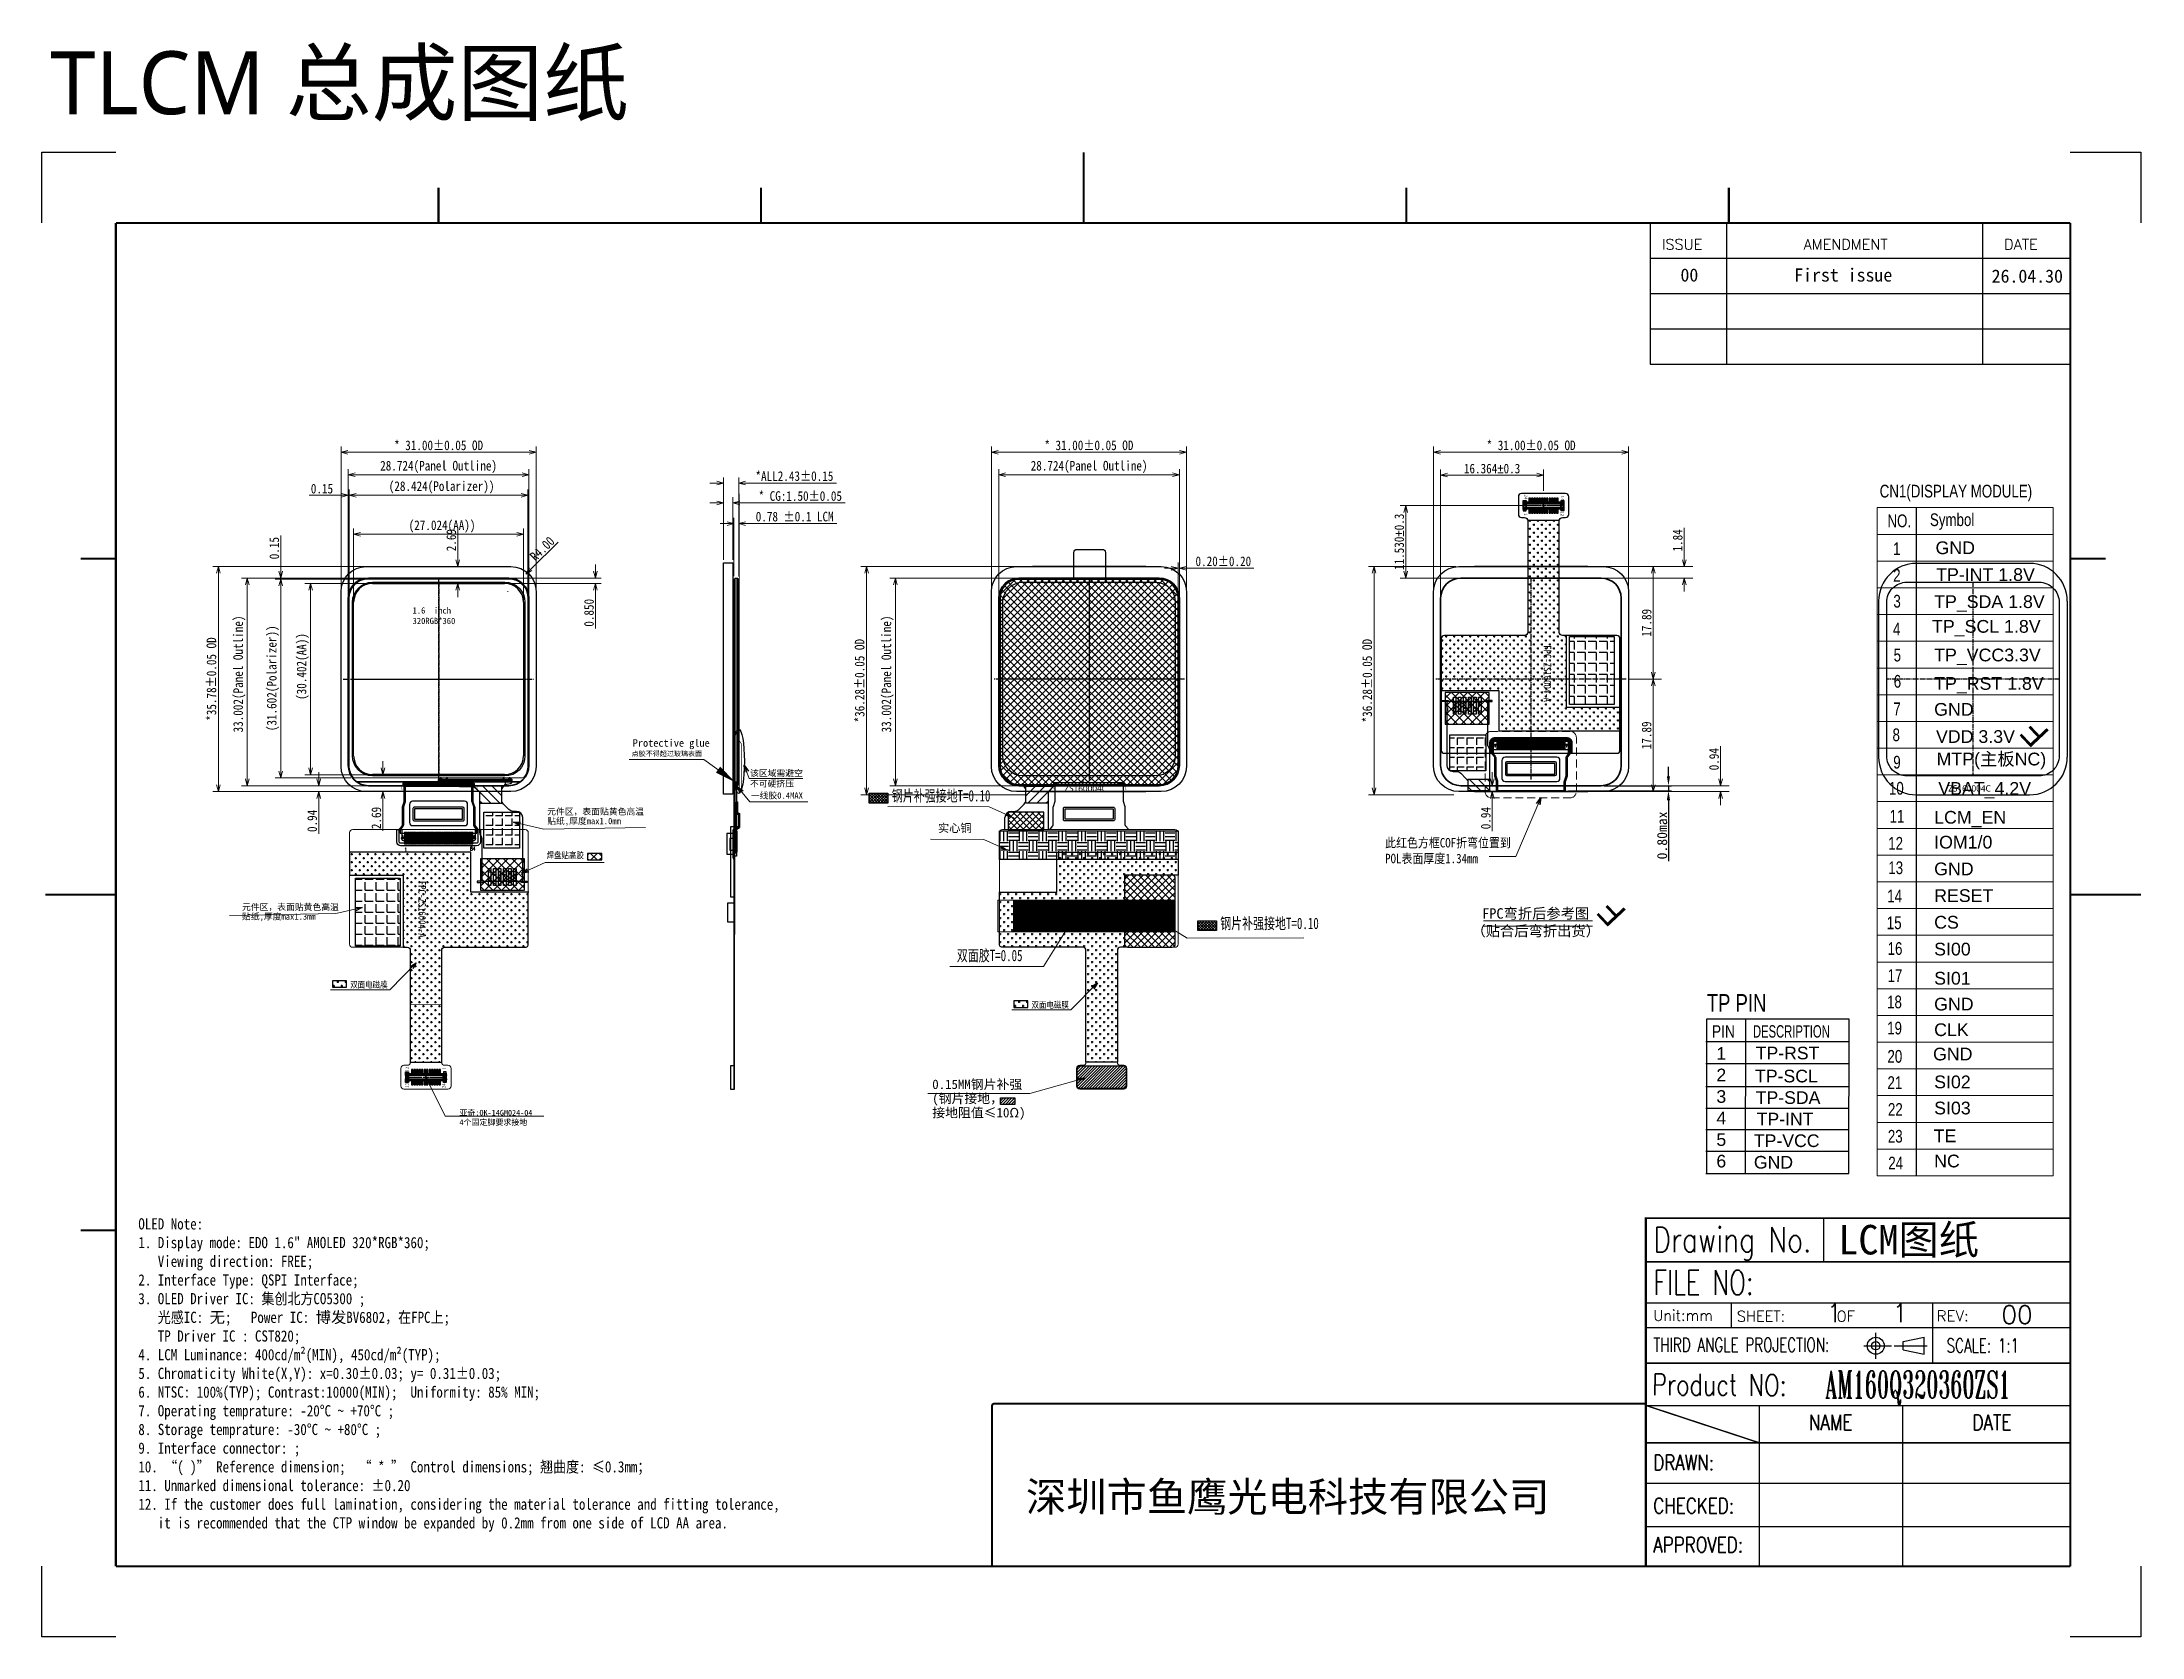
# Model space of a CAD drawing. Header units: millimetres. Extents: x 2678 to 7528, y -1679 to -1155.
# Drawn here: x 3589.9 to 3923.9, y -1408.4 to -1154.8 of the extents above; entities that cross this region are included whole.
import ezdxf
from ezdxf.enums import TextEntityAlignment as Align

# ---------------------------------------------------------------- set-up
doc = ezdxf.new("R2010")
doc.units = ezdxf.units.MM
for name, pattern in [('CENTER', [50.8, 31.75, -6.35, 6.35, -6.35]), ('CENTER2', [1.125, 0.75, -0.125, 0.125, -0.125]), ('DASHED', [19.05, 12.7, -6.35])]:
    doc.linetypes.add(name, pattern=pattern)
for name, color, linetype in [('01 Copper', 3, 'Continuous'), ('03 Solder Resist', 6, 'Continuous'), ('04 Chip', 20, 'Continuous'), ('06 Cutline', 4, 'Continuous'), ('07 Potting', 132, 'Continuous'), ('09 Center_line', 1, 'Continuous'), ('11 TEXT', 2, 'Continuous'), ('13 OL no.', 190, 'Continuous'), ('14 OL name', 220, 'Continuous'), ('_56802', 7, 'Continuous'), ('AA', 7, 'Continuous'), ('COVER LENS', 6, 'Continuous'), ('EMI', 8, 'Continuous'), ('FPC', 5, 'Continuous'), ('FPC-LCM', 124, 'Continuous'), ('FPC-TP', 32, 'Continuous'), ('Fu Liao', 7, 'Continuous'), ('KEEPOUT_01', 3, 'Continuous'), ('LCM FPC', 30, 'Continuous'), ('LCM-FPC', 30, 'Continuous'), ('PANEL', 7, 'Continuous'), ('Remove tape', 153, 'Continuous'), ('TK', 7, 'Continuous'), ('高温胶', 3, 'Continuous')]:
    doc.layers.add(name, color=color, linetype=linetype)
for name, color, linetype, lineweight in [('AM_8', 1, 'Continuous', 25), ('AUDIT_I_200904162619-0', 7, 'Continuous', 9), ('Dim', 3, 'Continuous', 13), ('DIM（标注）', 3, 'Continuous', 15), ('FPC.drawing', 30, 'Continuous', 100), ('P_ENCAP.drawing', 30, 'Continuous', 100), ('P_OLED.drawing', 3, 'Continuous', 100), ('POL', 5, 'Continuous', 9), ('其它', 7, 'Continuous', 9)]:
    doc.layers.add(name, color=color, linetype=linetype, lineweight=lineweight)
doc.styles.add('Arial', font='')
doc.styles.add('CCN-1', font='', dxfattribs={"width": 0.85})
doc.styles.add('CCN-Z', font='', dxfattribs={"width": 0.85})
doc.styles.add('DIM', font='txt.shx', dxfattribs={"bigfont": 'chineset.shx'})
doc.styles.add('GB2312', font='', dxfattribs={"width": 0.7})
doc.styles.add('GPO', font='')
doc.styles.add('ME-STANDARD', font='txt.shx', dxfattribs={"width": 0.71})
doc.styles.add('ME-txt', font='txt.shx', dxfattribs={"width": 0.75})
doc.styles.add('ROMAND', font='romans.shx', dxfattribs={"height": 2.5})
doc.styles.get("Standard").update_dxf_attribs({"font": 'arial.ttf'})
doc.styles.add('TITLE', font='ROMANT.SHX')
doc.styles.add('W0$08', font='simplex', dxfattribs={"width": 0.75})
doc.styles.add('ZFF-雅黑', font='')
doc.styles.add('宋体', font='')
doc.styles.add('宋体 常规', font='')
doc.styles.add('样式 2', font='times.ttf')
doc.styles.add('样式 4', font='')
doc.styles.add('汉字', font='')
doc.styles.add('粗体汉字', font='')
doc.styles.get('Arial').set_extended_font_data('SimSun')
doc.styles.get('CCN-1').set_extended_font_data('SimSun')
doc.styles.get('CCN-Z').set_extended_font_data('NSimSun')
doc.styles.get('GB2312').set_extended_font_data('NSimSun')
doc.styles.get('GPO').set_extended_font_data('SimHei')
doc.styles.get('ZFF-雅黑').set_extended_font_data('Microsoft YaHei')
doc.styles.get('宋体').set_extended_font_data('SimSun')
doc.styles.get('宋体 常规').set_extended_font_data('瀹嬩綋')
doc.styles.get('样式 4').set_extended_font_data('SimSun')
doc.styles.get('汉字').set_extended_font_data('SimSun')
doc.styles.get('粗体汉字').set_extended_font_data('SimHei')
doc.dimstyles.new('AM_ISO$7', dxfattribs={"dimtxt": 2, "dimasz": 3.5, "dimexe": 1, "dimexo": 1, "dimgap": 1.5, "dimtad": 1, "dimdsep": 46, "dimtxsty": 'Standard', "dimcen": 0, "dimclrd": 256, "dimclre": 256, "dimclrt": 2, "dimadec": 0, "dimazin": 2, "dimtp": 0.1, "dimtm": 0.1, "dimtfac": 0.71, "dimtmove": 0, "dimatfit": 3, "dimfxl": 1, "dimlwd": -1, "dimlwe": -1, "dimarcsym": 1})
doc.dimstyles.new('DIM-CCN', dxfattribs={"dimscale": 0.9, "dimtxt": 1.7, "dimasz": 1.2, "dimexe": 1.5, "dimexo": 0.5, "dimgap": 0.3, "dimtad": 1, "dimzin": 0, "dimdsep": 46, "dimtxsty": 'CCN-1', "dimblk": 'OPEN30', "dimcen": 0.05, "dimclrd": 256, "dimclre": 256, "dimclrt": 7, "dimadec": 0, "dimazin": 0, "dimtfac": 1, "dimtofl": 0, "dimtmove": 0, "dimatfit": 3, "dimldrblk": 'OPEN30', "dimfxl": 1, "dimtolj": 1, "dimtzin": 0, "dimlwd": -1, "dimlwe": -1, "dimarcsym": 0})
doc.dimstyles.new('ME-STANDARD', dxfattribs={"dimtxt": 2, "dimasz": 1.5, "dimexe": 1, "dimexo": 0.5, "dimgap": 0.3, "dimtad": 1, "dimzin": 0, "dimdsep": 46, "dimtxsty": 'ME-txt', "dimcen": 0, "dimclrd": 256, "dimclre": 256, "dimclrt": 256, "dimadec": 0, "dimazin": 0, "dimtp": 0.01, "dimtm": 0.01, "dimtfac": 1, "dimtmove": 0, "dimatfit": 3, "dimfxl": 1, "dimtolj": 1, "dimtzin": 0, "dimlwd": -1, "dimlwe": -1, "dimarcsym": 0})
doc.dimstyles.new('标注模版', dxfattribs={"dimtxt": 1.6, "dimasz": 2, "dimexe": 0.5, "dimexo": 0.5, "dimgap": 0.2, "dimtad": 1, "dimzin": 1, "dimdsep": 46, "dimtxsty": 'Arial', "dimcen": 1, "dimclrd": 3, "dimclre": 3, "dimclrt": 3, "dimadec": 0, "dimazin": 0, "dimtp": 1.2, "dimtm": 1.2, "dimtfac": 1, "dimtmove": 0, "dimatfit": 3, "dimfxl": 1, "dimtolj": 1, "dimarcsym": 0})

# ---------------------------------------------------------------- blocks, each defined once
blk = doc.blocks.new('OLED屏体')
at = {"color": 3, "linetype": 'Continuous'}
for p, q in [((5116.15, 184.75), (5116.05, 184.75)), ((5116.05, 184.75), (5116.05, 184.65)), ((5116.05, 184.65), (5116.15, 184.65)), ((5116.15, 184.85), (5116.25, 184.85)), ((5116.25, 184.85), (5116.15, 184.85)), ((5116.25, 184.85), (5116.15, 184.85)), ((5116.15, 184.85), (5116.15, 184.75)), ((5116.25, 184.85), (5116.15, 184.85)), ((5116.15, 184.65), (5116.15, 184.55)), ((5116.15, 184.55), (5116.25, 184.55)), ((5116.25, 184.75), (5116.25, 184.85)), ((5116.35, 184.75), (5116.25, 184.75)), ((5116.25, 184.55), (5116.25, 184.65)), ((5116.25, 184.65), (5116.35, 184.65)), ((5116.35, 184.65), (5116.35, 184.75)), ((5126.73, 184.65), (5126.73, 184.75)), ((5126.73, 184.75), (5126.83, 184.75)), ((5126.83, 184.65), (5126.73, 184.65)), ((5126.83, 184.85), (5126.93, 184.85)), ((5126.83, 184.75), (5126.83, 184.85)), ((5126.83, 184.85), (5126.93, 184.85)), ((5126.83, 184.55), (5126.83, 184.65)), ((5126.93, 184.55), (5126.83, 184.55)), ((5126.93, 184.85), (5126.93, 184.75)), ((5126.93, 184.75), (5127.03, 184.75)), ((5127.03, 184.65), (5126.93, 184.65)), ((5126.93, 184.65), (5126.93, 184.55)), ((5127.03, 184.75), (5127.03, 184.65))]:
    blk.add_line(p, q, dxfattribs=at)
at = {"color": 3, "lineweight": 100}
for centre, start, end in [((5110.38, 214.25), 90, 180), ((5110.38, 187.65), 180, 270)]:
    blk.add_arc(centre, 3.2, start, end, dxfattribs=at)
at = {"layer": 'AA', "color": 6}
for p, q in [((5111.03, 216.6), (5132.05, 216.6)), ((5108.03, 189.2), (5108.03, 213.6)), ((5135.05, 213.6), (5135.05, 189.2)), ((5132.05, 186.2), (5111.03, 186.2))]:
    blk.add_line(p, q, dxfattribs=at)
for centre, start, end in [((5111.03, 213.6), 90, 180), ((5132.05, 213.6), 0, 90), ((5111.03, 189.2), 180, 270), ((5132.05, 189.2), 270, 0)]:
    blk.add_arc(centre, 3, start, end, dxfattribs=at)
at = {"layer": 'FPC.drawing', "color": 30, "linetype": 'Continuous', "lineweight": 100}
for points in [[(5116.25, 184.85), (5116.15, 184.85), (5116.15, 184.75), (5116.05, 184.75), (5116.05, 184.65), (5116.15, 184.65), (5116.15, 184.55), (5116.25, 184.55), (5116.25, 184.65), (5116.35, 184.65), (5116.35, 184.75), (5116.25, 184.75)], [(5116.4, 184.5), (5116.42, 184.5), (5116.42, 184.85), (5116.4, 184.85)], [(5116.43, 184.5), (5116.45, 184.5), (5116.45, 184.85), (5116.43, 184.85)], [(5116.46, 184.5), (5116.48, 184.5), (5116.48, 184.85), (5116.46, 184.85)], [(5116.49, 184.5), (5116.51, 184.5), (5116.51, 184.85), (5116.49, 184.85)], [(5116.52, 184.5), (5116.54, 184.5), (5116.54, 184.85), (5116.52, 184.85)], [(5116.55, 184.5), (5116.57, 184.5), (5116.57, 184.85), (5116.55, 184.85)], [(5116.58, 184.5), (5116.6, 184.5), (5116.6, 184.85), (5116.58, 184.85)], [(5116.61, 184.5), (5116.63, 184.5), (5116.63, 184.85), (5116.61, 184.85)], [(5116.64, 184.5), (5116.66, 184.5), (5116.66, 184.85), (5116.64, 184.85)], [(5116.67, 184.5), (5116.69, 184.5), (5116.69, 184.85), (5116.67, 184.85)], [(5116.7, 184.5), (5116.72, 184.5), (5116.72, 184.85), (5116.7, 184.85)], [(5116.73, 184.5), (5116.75, 184.5), (5116.75, 184.85), (5116.73, 184.85)], [(5116.76, 184.5), (5116.78, 184.5), (5116.78, 184.85), (5116.76, 184.85)], [(5116.79, 184.5), (5116.81, 184.5), (5116.81, 184.85), (5116.79, 184.85)], [(5116.82, 184.5), (5116.84, 184.5), (5116.84, 184.85), (5116.82, 184.85)], [(5116.85, 184.5), (5116.87, 184.5), (5116.87, 184.85), (5116.85, 184.85)], [(5116.88, 184.5), (5116.9, 184.5), (5116.9, 184.85), (5116.88, 184.85)], [(5116.91, 184.5), (5116.93, 184.5), (5116.93, 184.85), (5116.91, 184.85)], [(5116.94, 184.5), (5116.96, 184.5), (5116.96, 184.85), (5116.94, 184.85)], [(5116.97, 184.5), (5116.99, 184.5), (5116.99, 184.85), (5116.97, 184.85)], [(5117, 184.5), (5117.02, 184.5), (5117.02, 184.85), (5117, 184.85)], [(5117.03, 184.5), (5117.05, 184.5), (5117.05, 184.85), (5117.03, 184.85)], [(5117.06, 184.5), (5117.08, 184.5), (5117.08, 184.85), (5117.06, 184.85)], [(5117.09, 184.5), (5117.11, 184.5), (5117.11, 184.85), (5117.09, 184.85)], [(5117.12, 184.5), (5117.14, 184.5), (5117.14, 184.85), (5117.12, 184.85)], [(5117.15, 184.5), (5117.17, 184.5), (5117.17, 184.85), (5117.15, 184.85)], [(5117.18, 184.5), (5117.2, 184.5), (5117.2, 184.85), (5117.18, 184.85)], [(5117.21, 184.5), (5117.23, 184.5), (5117.23, 184.85), (5117.21, 184.85)], [(5117.24, 184.5), (5117.26, 184.5), (5117.26, 184.85), (5117.24, 184.85)], [(5117.27, 184.5), (5117.29, 184.5), (5117.29, 184.85), (5117.27, 184.85)], [(5117.3, 184.5), (5117.32, 184.5), (5117.32, 184.85), (5117.3, 184.85)], [(5117.33, 184.5), (5117.35, 184.5), (5117.35, 184.85), (5117.33, 184.85)], [(5117.36, 184.5), (5117.38, 184.5), (5117.38, 184.85), (5117.36, 184.85)], [(5117.39, 184.5), (5117.41, 184.5), (5117.41, 184.85), (5117.39, 184.85)], [(5117.42, 184.5), (5117.44, 184.5), (5117.44, 184.85), (5117.42, 184.85)], [(5117.45, 184.5), (5117.47, 184.5), (5117.47, 184.85), (5117.45, 184.85)], [(5117.48, 184.5), (5117.5, 184.5), (5117.5, 184.85), (5117.48, 184.85)], [(5117.51, 184.5), (5117.53, 184.5), (5117.53, 184.85), (5117.51, 184.85)], [(5117.54, 184.5), (5117.56, 184.5), (5117.56, 184.85), (5117.54, 184.85)], [(5117.57, 184.5), (5117.59, 184.5), (5117.59, 184.85), (5117.57, 184.85)], [(5117.6, 184.5), (5117.62, 184.5), (5117.62, 184.85), (5117.6, 184.85)], [(5117.63, 184.5), (5117.65, 184.5), (5117.65, 184.85), (5117.63, 184.85)], [(5117.66, 184.5), (5117.68, 184.5), (5117.68, 184.85), (5117.66, 184.85)], [(5117.69, 184.5), (5117.71, 184.5), (5117.71, 184.85), (5117.69, 184.85)], [(5117.72, 184.5), (5117.74, 184.5), (5117.74, 184.85), (5117.72, 184.85)], [(5117.75, 184.5), (5117.77, 184.5), (5117.77, 184.85), (5117.75, 184.85)], [(5117.78, 184.5), (5117.8, 184.5), (5117.8, 184.85), (5117.78, 184.85)], [(5117.81, 184.5), (5117.83, 184.5), (5117.83, 184.85), (5117.81, 184.85)], [(5117.84, 184.5), (5117.86, 184.5), (5117.86, 184.85), (5117.84, 184.85)], [(5117.87, 184.5), (5117.89, 184.5), (5117.89, 184.85), (5117.87, 184.85)], [(5117.9, 184.5), (5117.92, 184.5), (5117.92, 184.85), (5117.9, 184.85)], [(5117.93, 184.5), (5117.95, 184.5), (5117.95, 184.85), (5117.93, 184.85)], [(5117.96, 184.5), (5117.98, 184.5), (5117.98, 184.85), (5117.96, 184.85)], [(5117.99, 184.5), (5118.01, 184.5), (5118.01, 184.85), (5117.99, 184.85)], [(5118.02, 184.5), (5118.04, 184.5), (5118.04, 184.85), (5118.02, 184.85)], [(5118.05, 184.5), (5118.07, 184.5), (5118.07, 184.85), (5118.05, 184.85)], [(5118.08, 184.5), (5118.1, 184.5), (5118.1, 184.85), (5118.08, 184.85)], [(5118.11, 184.5), (5118.13, 184.5), (5118.13, 184.85), (5118.11, 184.85)], [(5118.14, 184.5), (5118.16, 184.5), (5118.16, 184.85), (5118.14, 184.85)], [(5118.17, 184.5), (5118.19, 184.5), (5118.19, 184.85), (5118.17, 184.85)], [(5118.2, 184.5), (5118.22, 184.5), (5118.22, 184.85), (5118.2, 184.85)], [(5118.23, 184.5), (5118.25, 184.5), (5118.25, 184.85), (5118.23, 184.85)], [(5118.26, 184.5), (5118.28, 184.5), (5118.28, 184.85), (5118.26, 184.85)], [(5118.29, 184.5), (5118.31, 184.5), (5118.31, 184.85), (5118.29, 184.85)], [(5118.32, 184.5), (5118.34, 184.5), (5118.34, 184.85), (5118.32, 184.85)], [(5118.35, 184.5), (5118.37, 184.5), (5118.37, 184.85), (5118.35, 184.85)], [(5118.38, 184.5), (5118.4, 184.5), (5118.4, 184.85), (5118.38, 184.85)], [(5118.41, 184.5), (5118.43, 184.5), (5118.43, 184.85), (5118.41, 184.85)], [(5118.44, 184.5), (5118.46, 184.5), (5118.46, 184.85), (5118.44, 184.85)], [(5118.47, 184.5), (5118.49, 184.5), (5118.49, 184.85), (5118.47, 184.85)], [(5118.5, 184.5), (5118.52, 184.5), (5118.52, 184.85), (5118.5, 184.85)], [(5118.53, 184.5), (5118.55, 184.5), (5118.55, 184.85), (5118.53, 184.85)], [(5118.56, 184.5), (5118.58, 184.5), (5118.58, 184.85), (5118.56, 184.85)], [(5118.59, 184.5), (5118.61, 184.5), (5118.61, 184.85), (5118.59, 184.85)], [(5118.62, 184.5), (5118.64, 184.5), (5118.64, 184.85), (5118.62, 184.85)], [(5118.65, 184.5), (5118.67, 184.5), (5118.67, 184.85), (5118.65, 184.85)], [(5118.68, 184.5), (5118.7, 184.5), (5118.7, 184.85), (5118.68, 184.85)], [(5118.71, 184.5), (5118.73, 184.5), (5118.73, 184.85), (5118.71, 184.85)], [(5118.74, 184.5), (5118.76, 184.5), (5118.76, 184.85), (5118.74, 184.85)], [(5118.77, 184.5), (5118.79, 184.5), (5118.79, 184.85), (5118.77, 184.85)], [(5118.8, 184.5), (5118.82, 184.5), (5118.82, 184.85), (5118.8, 184.85)], [(5118.83, 184.5), (5118.85, 184.5), (5118.85, 184.85), (5118.83, 184.85)], [(5118.86, 184.5), (5118.88, 184.5), (5118.88, 184.85), (5118.86, 184.85)], [(5118.89, 184.5), (5118.91, 184.5), (5118.91, 184.85), (5118.89, 184.85)], [(5118.92, 184.5), (5118.94, 184.5), (5118.94, 184.85), (5118.92, 184.85)], [(5118.95, 184.5), (5118.97, 184.5), (5118.97, 184.85), (5118.95, 184.85)], [(5118.98, 184.5), (5119, 184.5), (5119, 184.85), (5118.98, 184.85)], [(5119.01, 184.5), (5119.03, 184.5), (5119.03, 184.85), (5119.01, 184.85)], [(5119.04, 184.5), (5119.06, 184.5), (5119.06, 184.85), (5119.04, 184.85)], [(5119.07, 184.5), (5119.09, 184.5), (5119.09, 184.85), (5119.07, 184.85)], [(5119.1, 184.5), (5119.12, 184.5), (5119.12, 184.85), (5119.1, 184.85)], [(5119.13, 184.5), (5119.15, 184.5), (5119.15, 184.85), (5119.13, 184.85)], [(5119.16, 184.5), (5119.18, 184.5), (5119.18, 184.85), (5119.16, 184.85)], [(5119.19, 184.5), (5119.21, 184.5), (5119.21, 184.85), (5119.19, 184.85)], [(5119.22, 184.5), (5119.24, 184.5), (5119.24, 184.85), (5119.22, 184.85)], [(5119.25, 184.5), (5119.27, 184.5), (5119.27, 184.85), (5119.25, 184.85)], [(5119.28, 184.5), (5119.3, 184.5), (5119.3, 184.85), (5119.28, 184.85)], [(5119.31, 184.5), (5119.33, 184.5), (5119.33, 184.85), (5119.31, 184.85)], [(5119.34, 184.5), (5119.36, 184.5), (5119.36, 184.85), (5119.34, 184.85)], [(5119.37, 184.5), (5119.39, 184.5), (5119.39, 184.85), (5119.37, 184.85)], [(5119.4, 184.5), (5119.42, 184.5), (5119.42, 184.85), (5119.4, 184.85)], [(5119.43, 184.5), (5119.45, 184.5), (5119.45, 184.85), (5119.43, 184.85)], [(5119.46, 184.5), (5119.48, 184.5), (5119.48, 184.85), (5119.46, 184.85)], [(5119.49, 184.5), (5119.51, 184.5), (5119.51, 184.85), (5119.49, 184.85)], [(5119.52, 184.5), (5119.54, 184.5), (5119.54, 184.85), (5119.52, 184.85)], [(5119.55, 184.5), (5119.57, 184.5), (5119.57, 184.85), (5119.55, 184.85)], [(5119.58, 184.5), (5119.6, 184.5), (5119.6, 184.85), (5119.58, 184.85)], [(5119.61, 184.5), (5119.63, 184.5), (5119.63, 184.85), (5119.61, 184.85)], [(5119.64, 184.5), (5119.66, 184.5), (5119.66, 184.85), (5119.64, 184.85)], [(5119.67, 184.5), (5119.69, 184.5), (5119.69, 184.85), (5119.67, 184.85)], [(5119.7, 184.5), (5119.72, 184.5), (5119.72, 184.85), (5119.7, 184.85)], [(5119.73, 184.5), (5119.75, 184.5), (5119.75, 184.85), (5119.73, 184.85)], [(5119.76, 184.5), (5119.78, 184.5), (5119.78, 184.85), (5119.76, 184.85)], [(5119.79, 184.5), (5119.81, 184.5), (5119.81, 184.85), (5119.79, 184.85)], [(5119.82, 184.5), (5119.84, 184.5), (5119.84, 184.85), (5119.82, 184.85)], [(5119.85, 184.5), (5119.87, 184.5), (5119.87, 184.85), (5119.85, 184.85)], [(5119.88, 184.5), (5119.9, 184.5), (5119.9, 184.85), (5119.88, 184.85)], [(5119.91, 184.5), (5119.93, 184.5), (5119.93, 184.85), (5119.91, 184.85)], [(5119.94, 184.5), (5119.96, 184.5), (5119.96, 184.85), (5119.94, 184.85)], [(5119.97, 184.5), (5119.99, 184.5), (5119.99, 184.85), (5119.97, 184.85)], [(5120, 184.5), (5120.02, 184.5), (5120.02, 184.85), (5120, 184.85)], [(5120.03, 184.5), (5120.05, 184.5), (5120.05, 184.85), (5120.03, 184.85)], [(5120.06, 184.5), (5120.08, 184.5), (5120.08, 184.85), (5120.06, 184.85)], [(5120.09, 184.5), (5120.11, 184.5), (5120.11, 184.85), (5120.09, 184.85)], [(5120.12, 184.5), (5120.14, 184.5), (5120.14, 184.85), (5120.12, 184.85)], [(5120.15, 184.5), (5120.17, 184.5), (5120.17, 184.85), (5120.15, 184.85)], [(5120.18, 184.5), (5120.2, 184.5), (5120.2, 184.85), (5120.18, 184.85)], [(5120.21, 184.5), (5120.23, 184.5), (5120.23, 184.85), (5120.21, 184.85)], [(5120.24, 184.5), (5120.26, 184.5), (5120.26, 184.85), (5120.24, 184.85)], [(5120.27, 184.5), (5120.29, 184.5), (5120.29, 184.85), (5120.27, 184.85)], [(5120.3, 184.5), (5120.32, 184.5), (5120.32, 184.85), (5120.3, 184.85)], [(5120.33, 184.5), (5120.35, 184.5), (5120.35, 184.85), (5120.33, 184.85)], [(5120.36, 184.5), (5120.38, 184.5), (5120.38, 184.85), (5120.36, 184.85)], [(5120.39, 184.5), (5120.41, 184.5), (5120.41, 184.85), (5120.39, 184.85)], [(5120.42, 184.5), (5120.44, 184.5), (5120.44, 184.85), (5120.42, 184.85)], [(5120.45, 184.5), (5120.47, 184.5), (5120.47, 184.85), (5120.45, 184.85)], [(5120.48, 184.5), (5120.5, 184.5), (5120.5, 184.85), (5120.48, 184.85)], [(5120.51, 184.5), (5120.53, 184.5), (5120.53, 184.85), (5120.51, 184.85)], [(5120.54, 184.5), (5120.56, 184.5), (5120.56, 184.85), (5120.54, 184.85)], [(5120.57, 184.5), (5120.59, 184.5), (5120.59, 184.85), (5120.57, 184.85)], [(5120.6, 184.5), (5120.62, 184.5), (5120.62, 184.85), (5120.6, 184.85)], [(5120.63, 184.5), (5120.65, 184.5), (5120.65, 184.85), (5120.63, 184.85)], [(5120.66, 184.5), (5120.68, 184.5), (5120.68, 184.85), (5120.66, 184.85)], [(5120.69, 184.5), (5120.71, 184.5), (5120.71, 184.85), (5120.69, 184.85)], [(5120.72, 184.5), (5120.74, 184.5), (5120.74, 184.85), (5120.72, 184.85)], [(5120.75, 184.5), (5120.77, 184.5), (5120.77, 184.85), (5120.75, 184.85)], [(5120.78, 184.5), (5120.8, 184.5), (5120.8, 184.85), (5120.78, 184.85)], [(5120.81, 184.5), (5120.83, 184.5), (5120.83, 184.85), (5120.81, 184.85)], [(5120.84, 184.5), (5120.86, 184.5), (5120.86, 184.85), (5120.84, 184.85)], [(5120.87, 184.5), (5120.89, 184.5), (5120.89, 184.85), (5120.87, 184.85)], [(5120.9, 184.5), (5120.92, 184.5), (5120.92, 184.85), (5120.9, 184.85)], [(5120.93, 184.5), (5120.95, 184.5), (5120.95, 184.85), (5120.93, 184.85)], [(5120.96, 184.5), (5120.98, 184.5), (5120.98, 184.85), (5120.96, 184.85)], [(5120.99, 184.5), (5121.01, 184.5), (5121.01, 184.85), (5120.99, 184.85)], [(5121.02, 184.5), (5121.04, 184.5), (5121.04, 184.85), (5121.02, 184.85)], [(5121.05, 184.5), (5121.07, 184.5), (5121.07, 184.85), (5121.05, 184.85)], [(5121.08, 184.5), (5121.1, 184.5), (5121.1, 184.85), (5121.08, 184.85)], [(5121.11, 184.5), (5121.13, 184.5), (5121.13, 184.85), (5121.11, 184.85)], [(5121.14, 184.5), (5121.16, 184.5), (5121.16, 184.85), (5121.14, 184.85)], [(5121.17, 184.5), (5121.19, 184.5), (5121.19, 184.85), (5121.17, 184.85)], [(5121.2, 184.5), (5121.22, 184.5), (5121.22, 184.85), (5121.2, 184.85)], [(5121.23, 184.5), (5121.25, 184.5), (5121.25, 184.85), (5121.23, 184.85)], [(5121.26, 184.5), (5121.28, 184.5), (5121.28, 184.85), (5121.26, 184.85)], [(5121.29, 184.5), (5121.31, 184.5), (5121.31, 184.85), (5121.29, 184.85)], [(5121.32, 184.5), (5121.34, 184.5), (5121.34, 184.85), (5121.32, 184.85)], [(5121.35, 184.5), (5121.37, 184.5), (5121.37, 184.85), (5121.35, 184.85)], [(5121.38, 184.5), (5121.4, 184.5), (5121.4, 184.85), (5121.38, 184.85)], [(5121.41, 184.5), (5121.43, 184.5), (5121.43, 184.85), (5121.41, 184.85)], [(5121.44, 184.5), (5121.46, 184.5), (5121.46, 184.85), (5121.44, 184.85)], [(5121.47, 184.5), (5121.49, 184.5), (5121.49, 184.85), (5121.47, 184.85)], [(5121.5, 184.5), (5121.52, 184.5), (5121.52, 184.85), (5121.5, 184.85)], [(5121.53, 184.5), (5121.55, 184.5), (5121.55, 184.85), (5121.53, 184.85)], [(5121.56, 184.5), (5121.58, 184.5), (5121.58, 184.85), (5121.56, 184.85)], [(5121.59, 184.5), (5121.61, 184.5), (5121.61, 184.85), (5121.59, 184.85)], [(5121.62, 184.5), (5121.64, 184.5), (5121.64, 184.85), (5121.62, 184.85)], [(5121.65, 184.5), (5121.67, 184.5), (5121.67, 184.85), (5121.65, 184.85)], [(5121.68, 184.5), (5121.7, 184.5), (5121.7, 184.85), (5121.68, 184.85)], [(5121.71, 184.5), (5121.73, 184.5), (5121.73, 184.85), (5121.71, 184.85)], [(5121.74, 184.5), (5121.76, 184.5), (5121.76, 184.85), (5121.74, 184.85)], [(5121.77, 184.5), (5121.79, 184.5), (5121.79, 184.85), (5121.77, 184.85)], [(5121.8, 184.5), (5121.82, 184.5), (5121.82, 184.85), (5121.8, 184.85)], [(5121.83, 184.5), (5121.85, 184.5), (5121.85, 184.85), (5121.83, 184.85)], [(5121.86, 184.5), (5121.88, 184.5), (5121.88, 184.85), (5121.86, 184.85)], [(5121.89, 184.5), (5121.91, 184.5), (5121.91, 184.85), (5121.89, 184.85)], [(5121.92, 184.5), (5121.94, 184.5), (5121.94, 184.85), (5121.92, 184.85)], [(5121.95, 184.5), (5121.97, 184.5), (5121.97, 184.85), (5121.95, 184.85)], [(5121.98, 184.5), (5122, 184.5), (5122, 184.85), (5121.98, 184.85)], [(5122.01, 184.5), (5122.03, 184.5), (5122.03, 184.85), (5122.01, 184.85)], [(5122.04, 184.5), (5122.06, 184.5), (5122.06, 184.85), (5122.04, 184.85)], [(5122.07, 184.5), (5122.09, 184.5), (5122.09, 184.85), (5122.07, 184.85)], [(5122.1, 184.5), (5122.12, 184.5), (5122.12, 184.85), (5122.1, 184.85)], [(5122.13, 184.5), (5122.15, 184.5), (5122.15, 184.85), (5122.13, 184.85)], [(5122.16, 184.5), (5122.18, 184.5), (5122.18, 184.85), (5122.16, 184.85)], [(5122.19, 184.5), (5122.21, 184.5), (5122.21, 184.85), (5122.19, 184.85)], [(5122.22, 184.5), (5122.24, 184.5), (5122.24, 184.85), (5122.22, 184.85)], [(5122.25, 184.5), (5122.27, 184.5), (5122.27, 184.85), (5122.25, 184.85)], [(5122.28, 184.5), (5122.3, 184.5), (5122.3, 184.85), (5122.28, 184.85)], [(5122.31, 184.5), (5122.33, 184.5), (5122.33, 184.85), (5122.31, 184.85)], [(5122.34, 184.5), (5122.36, 184.5), (5122.36, 184.85), (5122.34, 184.85)], [(5122.37, 184.5), (5122.39, 184.5), (5122.39, 184.85), (5122.37, 184.85)], [(5122.4, 184.5), (5122.42, 184.5), (5122.42, 184.85), (5122.4, 184.85)], [(5122.43, 184.5), (5122.45, 184.5), (5122.45, 184.85), (5122.43, 184.85)], [(5122.46, 184.5), (5122.48, 184.5), (5122.48, 184.85), (5122.46, 184.85)], [(5122.49, 184.5), (5122.51, 184.5), (5122.51, 184.85), (5122.49, 184.85)], [(5122.52, 184.5), (5122.54, 184.5), (5122.54, 184.85), (5122.52, 184.85)], [(5122.55, 184.5), (5122.57, 184.5), (5122.57, 184.85), (5122.55, 184.85)], [(5122.58, 184.5), (5122.6, 184.5), (5122.6, 184.85), (5122.58, 184.85)], [(5122.61, 184.5), (5122.63, 184.5), (5122.63, 184.85), (5122.61, 184.85)], [(5122.64, 184.5), (5122.66, 184.5), (5122.66, 184.85), (5122.64, 184.85)], [(5122.67, 184.5), (5122.69, 184.5), (5122.69, 184.85), (5122.67, 184.85)], [(5122.7, 184.5), (5122.72, 184.5), (5122.72, 184.85), (5122.7, 184.85)], [(5122.73, 184.5), (5122.75, 184.5), (5122.75, 184.85), (5122.73, 184.85)], [(5122.76, 184.5), (5122.78, 184.5), (5122.78, 184.85), (5122.76, 184.85)], [(5122.79, 184.5), (5122.81, 184.5), (5122.81, 184.85), (5122.79, 184.85)], [(5122.82, 184.5), (5122.84, 184.5), (5122.84, 184.85), (5122.82, 184.85)], [(5122.85, 184.5), (5122.87, 184.5), (5122.87, 184.85), (5122.85, 184.85)], [(5122.88, 184.5), (5122.9, 184.5), (5122.9, 184.85), (5122.88, 184.85)], [(5122.91, 184.5), (5122.93, 184.5), (5122.93, 184.85), (5122.91, 184.85)], [(5122.94, 184.5), (5122.96, 184.5), (5122.96, 184.85), (5122.94, 184.85)], [(5122.97, 184.5), (5122.99, 184.5), (5122.99, 184.85), (5122.97, 184.85)], [(5123, 184.5), (5123.02, 184.5), (5123.02, 184.85), (5123, 184.85)], [(5123.03, 184.5), (5123.05, 184.5), (5123.05, 184.85), (5123.03, 184.85)], [(5123.06, 184.5), (5123.08, 184.5), (5123.08, 184.85), (5123.06, 184.85)], [(5123.09, 184.5), (5123.11, 184.5), (5123.11, 184.85), (5123.09, 184.85)], [(5123.12, 184.5), (5123.14, 184.5), (5123.14, 184.85), (5123.12, 184.85)], [(5123.15, 184.5), (5123.17, 184.5), (5123.17, 184.85), (5123.15, 184.85)], [(5123.18, 184.5), (5123.2, 184.5), (5123.2, 184.85), (5123.18, 184.85)], [(5123.21, 184.5), (5123.23, 184.5), (5123.23, 184.85), (5123.21, 184.85)], [(5123.24, 184.5), (5123.26, 184.5), (5123.26, 184.85), (5123.24, 184.85)], [(5123.27, 184.5), (5123.29, 184.5), (5123.29, 184.85), (5123.27, 184.85)], [(5123.3, 184.5), (5123.32, 184.5), (5123.32, 184.85), (5123.3, 184.85)], [(5123.33, 184.5), (5123.35, 184.5), (5123.35, 184.85), (5123.33, 184.85)], [(5123.36, 184.5), (5123.38, 184.5), (5123.38, 184.85), (5123.36, 184.85)], [(5123.39, 184.5), (5123.41, 184.5), (5123.41, 184.85), (5123.39, 184.85)], [(5123.42, 184.5), (5123.44, 184.5), (5123.44, 184.85), (5123.42, 184.85)], [(5123.45, 184.5), (5123.47, 184.5), (5123.47, 184.85), (5123.45, 184.85)], [(5123.48, 184.5), (5123.5, 184.5), (5123.5, 184.85), (5123.48, 184.85)], [(5123.51, 184.5), (5123.53, 184.5), (5123.53, 184.85), (5123.51, 184.85)], [(5123.54, 184.5), (5123.56, 184.5), (5123.56, 184.85), (5123.54, 184.85)], [(5123.57, 184.5), (5123.59, 184.5), (5123.59, 184.85), (5123.57, 184.85)], [(5123.6, 184.5), (5123.62, 184.5), (5123.62, 184.85), (5123.6, 184.85)], [(5123.63, 184.5), (5123.65, 184.5), (5123.65, 184.85), (5123.63, 184.85)], [(5123.66, 184.5), (5123.68, 184.5), (5123.68, 184.85), (5123.66, 184.85)], [(5123.69, 184.5), (5123.71, 184.5), (5123.71, 184.85), (5123.69, 184.85)], [(5123.72, 184.5), (5123.74, 184.5), (5123.74, 184.85), (5123.72, 184.85)], [(5123.75, 184.5), (5123.77, 184.5), (5123.77, 184.85), (5123.75, 184.85)], [(5123.78, 184.5), (5123.8, 184.5), (5123.8, 184.85), (5123.78, 184.85)], [(5123.81, 184.5), (5123.83, 184.5), (5123.83, 184.85), (5123.81, 184.85)], [(5123.84, 184.5), (5123.86, 184.5), (5123.86, 184.85), (5123.84, 184.85)], [(5123.87, 184.5), (5123.89, 184.5), (5123.89, 184.85), (5123.87, 184.85)], [(5123.9, 184.5), (5123.92, 184.5), (5123.92, 184.85), (5123.9, 184.85)], [(5123.93, 184.5), (5123.95, 184.5), (5123.95, 184.85), (5123.93, 184.85)], [(5123.96, 184.5), (5123.98, 184.5), (5123.98, 184.85), (5123.96, 184.85)], [(5123.99, 184.5), (5124.01, 184.5), (5124.01, 184.85), (5123.99, 184.85)], [(5124.02, 184.5), (5124.04, 184.5), (5124.04, 184.85), (5124.02, 184.85)], [(5124.05, 184.5), (5124.07, 184.5), (5124.07, 184.85), (5124.05, 184.85)], [(5124.08, 184.5), (5124.1, 184.5), (5124.1, 184.85), (5124.08, 184.85)], [(5124.11, 184.5), (5124.13, 184.5), (5124.13, 184.85), (5124.11, 184.85)], [(5124.14, 184.5), (5124.16, 184.5), (5124.16, 184.85), (5124.14, 184.85)], [(5124.17, 184.5), (5124.19, 184.5), (5124.19, 184.85), (5124.17, 184.85)], [(5124.2, 184.5), (5124.22, 184.5), (5124.22, 184.85), (5124.2, 184.85)], [(5124.23, 184.5), (5124.25, 184.5), (5124.25, 184.85), (5124.23, 184.85)], [(5124.26, 184.5), (5124.28, 184.5), (5124.28, 184.85), (5124.26, 184.85)], [(5124.29, 184.5), (5124.31, 184.5), (5124.31, 184.85), (5124.29, 184.85)], [(5124.32, 184.5), (5124.34, 184.5), (5124.34, 184.85), (5124.32, 184.85)], [(5124.35, 184.5), (5124.37, 184.5), (5124.37, 184.85), (5124.35, 184.85)], [(5124.38, 184.5), (5124.4, 184.5), (5124.4, 184.85), (5124.38, 184.85)], [(5124.41, 184.5), (5124.43, 184.5), (5124.43, 184.85), (5124.41, 184.85)], [(5124.44, 184.5), (5124.46, 184.5), (5124.46, 184.85), (5124.44, 184.85)], [(5124.47, 184.5), (5124.49, 184.5), (5124.49, 184.85), (5124.47, 184.85)], [(5124.5, 184.5), (5124.52, 184.5), (5124.52, 184.85), (5124.5, 184.85)], [(5124.53, 184.5), (5124.55, 184.5), (5124.55, 184.85), (5124.53, 184.85)], [(5124.56, 184.5), (5124.58, 184.5), (5124.58, 184.85), (5124.56, 184.85)], [(5124.59, 184.5), (5124.61, 184.5), (5124.61, 184.85), (5124.59, 184.85)], [(5124.62, 184.5), (5124.64, 184.5), (5124.64, 184.85), (5124.62, 184.85)], [(5124.65, 184.5), (5124.67, 184.5), (5124.67, 184.85), (5124.65, 184.85)], [(5124.68, 184.5), (5124.7, 184.5), (5124.7, 184.85), (5124.68, 184.85)], [(5124.71, 184.5), (5124.73, 184.5), (5124.73, 184.85), (5124.71, 184.85)], [(5124.74, 184.5), (5124.76, 184.5), (5124.76, 184.85), (5124.74, 184.85)], [(5124.77, 184.5), (5124.79, 184.5), (5124.79, 184.85), (5124.77, 184.85)], [(5124.8, 184.5), (5124.82, 184.5), (5124.82, 184.85), (5124.8, 184.85)], [(5124.83, 184.5), (5124.85, 184.5), (5124.85, 184.85), (5124.83, 184.85)], [(5124.86, 184.5), (5124.88, 184.5), (5124.88, 184.85), (5124.86, 184.85)], [(5124.89, 184.5), (5124.91, 184.5), (5124.91, 184.85), (5124.89, 184.85)], [(5124.92, 184.5), (5124.94, 184.5), (5124.94, 184.85), (5124.92, 184.85)], [(5124.95, 184.5), (5124.97, 184.5), (5124.97, 184.85), (5124.95, 184.85)], [(5124.98, 184.5), (5125, 184.5), (5125, 184.85), (5124.98, 184.85)], [(5125.01, 184.5), (5125.03, 184.5), (5125.03, 184.85), (5125.01, 184.85)], [(5125.04, 184.5), (5125.06, 184.5), (5125.06, 184.85), (5125.04, 184.85)], [(5125.07, 184.5), (5125.09, 184.5), (5125.09, 184.85), (5125.07, 184.85)], [(5125.1, 184.5), (5125.12, 184.5), (5125.12, 184.85), (5125.1, 184.85)], [(5125.13, 184.5), (5125.15, 184.5), (5125.15, 184.85), (5125.13, 184.85)], [(5125.16, 184.5), (5125.18, 184.5), (5125.18, 184.85), (5125.16, 184.85)], [(5125.19, 184.5), (5125.21, 184.5), (5125.21, 184.85), (5125.19, 184.85)], [(5125.22, 184.5), (5125.24, 184.5), (5125.24, 184.85), (5125.22, 184.85)], [(5125.25, 184.5), (5125.27, 184.5), (5125.27, 184.85), (5125.25, 184.85)], [(5125.28, 184.5), (5125.3, 184.5), (5125.3, 184.85), (5125.28, 184.85)], [(5125.31, 184.5), (5125.33, 184.5), (5125.33, 184.85), (5125.31, 184.85)], [(5125.34, 184.5), (5125.36, 184.5), (5125.36, 184.85), (5125.34, 184.85)], [(5125.37, 184.5), (5125.39, 184.5), (5125.39, 184.85), (5125.37, 184.85)], [(5125.4, 184.5), (5125.42, 184.5), (5125.42, 184.85), (5125.4, 184.85)], [(5125.43, 184.5), (5125.45, 184.5), (5125.45, 184.85), (5125.43, 184.85)], [(5125.46, 184.5), (5125.48, 184.5), (5125.48, 184.85), (5125.46, 184.85)], [(5125.49, 184.5), (5125.51, 184.5), (5125.51, 184.85), (5125.49, 184.85)], [(5125.52, 184.5), (5125.54, 184.5), (5125.54, 184.85), (5125.52, 184.85)], [(5125.55, 184.5), (5125.57, 184.5), (5125.57, 184.85), (5125.55, 184.85)], [(5125.58, 184.5), (5125.6, 184.5), (5125.6, 184.85), (5125.58, 184.85)], [(5125.61, 184.5), (5125.63, 184.5), (5125.63, 184.85), (5125.61, 184.85)], [(5125.64, 184.5), (5125.66, 184.5), (5125.66, 184.85), (5125.64, 184.85)], [(5125.67, 184.5), (5125.69, 184.5), (5125.69, 184.85), (5125.67, 184.85)], [(5125.7, 184.5), (5125.72, 184.5), (5125.72, 184.85), (5125.7, 184.85)], [(5125.73, 184.5), (5125.75, 184.5), (5125.75, 184.85), (5125.73, 184.85)], [(5125.76, 184.5), (5125.78, 184.5), (5125.78, 184.85), (5125.76, 184.85)], [(5125.79, 184.5), (5125.81, 184.5), (5125.81, 184.85), (5125.79, 184.85)], [(5125.82, 184.5), (5125.84, 184.5), (5125.84, 184.85), (5125.82, 184.85)], [(5125.85, 184.5), (5125.87, 184.5), (5125.87, 184.85), (5125.85, 184.85)], [(5125.88, 184.5), (5125.9, 184.5), (5125.9, 184.85), (5125.88, 184.85)], [(5125.91, 184.5), (5125.93, 184.5), (5125.93, 184.85), (5125.91, 184.85)], [(5125.94, 184.5), (5125.96, 184.5), (5125.96, 184.85), (5125.94, 184.85)], [(5125.97, 184.5), (5125.99, 184.5), (5125.99, 184.85), (5125.97, 184.85)], [(5126, 184.5), (5126.02, 184.5), (5126.02, 184.85), (5126, 184.85)], [(5126.03, 184.5), (5126.05, 184.5), (5126.05, 184.85), (5126.03, 184.85)], [(5126.06, 184.5), (5126.08, 184.5), (5126.08, 184.85), (5126.06, 184.85)], [(5126.09, 184.5), (5126.11, 184.5), (5126.11, 184.85), (5126.09, 184.85)], [(5126.12, 184.5), (5126.14, 184.5), (5126.14, 184.85), (5126.12, 184.85)], [(5126.15, 184.5), (5126.17, 184.5), (5126.17, 184.85), (5126.15, 184.85)], [(5126.18, 184.5), (5126.2, 184.5), (5126.2, 184.85), (5126.18, 184.85)], [(5126.21, 184.5), (5126.23, 184.5), (5126.23, 184.85), (5126.21, 184.85)], [(5126.24, 184.5), (5126.26, 184.5), (5126.26, 184.85), (5126.24, 184.85)], [(5126.27, 184.5), (5126.29, 184.5), (5126.29, 184.85), (5126.27, 184.85)], [(5126.3, 184.5), (5126.32, 184.5), (5126.32, 184.85), (5126.3, 184.85)], [(5126.33, 184.5), (5126.35, 184.5), (5126.35, 184.85), (5126.33, 184.85)], [(5126.36, 184.5), (5126.38, 184.5), (5126.38, 184.85), (5126.36, 184.85)], [(5126.39, 184.5), (5126.41, 184.5), (5126.41, 184.85), (5126.39, 184.85)], [(5126.42, 184.5), (5126.44, 184.5), (5126.44, 184.85), (5126.42, 184.85)], [(5126.45, 184.5), (5126.47, 184.5), (5126.47, 184.85), (5126.45, 184.85)], [(5126.48, 184.5), (5126.5, 184.5), (5126.5, 184.85), (5126.48, 184.85)], [(5126.51, 184.5), (5126.53, 184.5), (5126.53, 184.85), (5126.51, 184.85)], [(5126.54, 184.5), (5126.56, 184.5), (5126.56, 184.85), (5126.54, 184.85)], [(5126.57, 184.5), (5126.59, 184.5), (5126.59, 184.85), (5126.57, 184.85)], [(5126.6, 184.5), (5126.62, 184.5), (5126.62, 184.85), (5126.6, 184.85)], [(5126.63, 184.5), (5126.65, 184.5), (5126.65, 184.85), (5126.63, 184.85)], [(5126.66, 184.5), (5126.68, 184.5), (5126.68, 184.85), (5126.66, 184.85)], [(5126.93, 184.85), (5126.83, 184.85), (5126.83, 184.75), (5126.73, 184.75), (5126.73, 184.65), (5126.83, 184.65), (5126.83, 184.55), (5126.93, 184.55), (5126.93, 184.65), (5127.03, 184.65), (5127.03, 184.75), (5126.93, 184.75)]]:
    blk.add_lwpolyline(points, close=True, dxfattribs=at)
at = {"layer": 'FPC.drawing', "color": 7, "linetype": 'Continuous', "lineweight": 100}
for points in [[(5123.02, 185.3), (5122.91, 185.3), (5122.91, 185.71), (5122.81, 185.71), (5122.81, 185.3), (5121.91, 185.3), (5121.91, 185.71), (5121.81, 185.71), (5121.81, 185.3), (5121.61, 185.3), (5121.61, 185.2), (5121.81, 185.2), (5121.81, 185.1), (5121.91, 185.1), (5121.91, 185.2), (5122.81, 185.2), (5122.81, 185.1), (5122.91, 185.1), (5122.91, 185.2), (5123.02, 185.2)], [(5123.02, 185.2), (5123.02, 185.1), (5123.14, 185.1), (5123.14, 185.45), (5123.02, 185.45), (5123.02, 185.3)], [(5131.72, 185.3), (5131.72, 185.45), (5131.6, 185.45), (5131.6, 185.1), (5131.72, 185.1), (5131.72, 185.2)], [(5131.72, 185.3), (5131.82, 185.3), (5131.82, 185.71), (5131.92, 185.71), (5131.92, 185.3), (5132.82, 185.3), (5132.82, 185.71), (5132.92, 185.71), (5132.92, 185.3), (5133.12, 185.3), (5133.12, 185.2), (5132.92, 185.2), (5132.92, 185.1), (5132.82, 185.1), (5132.82, 185.2), (5131.92, 185.2), (5131.92, 185.1), (5131.82, 185.1), (5131.82, 185.2), (5131.72, 185.2)]]:
    blk.add_lwpolyline(points, dxfattribs=at)
for points in [[(5121.71, 185.54), (5122.01, 185.54), (5122.01, 185.64), (5121.71, 185.64)], [(5123.24, 185.1), (5123.36, 185.1), (5123.36, 185.45), (5123.24, 185.45)], [(5123.46, 185.1), (5123.58, 185.1), (5123.58, 185.45), (5123.46, 185.45)], [(5123.68, 185.1), (5123.8, 185.1), (5123.8, 185.45), (5123.68, 185.45)], [(5123.9, 185.1), (5124.02, 185.1), (5124.02, 185.45), (5123.9, 185.45)], [(5124.12, 185.1), (5124.24, 185.1), (5124.24, 185.45), (5124.12, 185.45)], [(5124.34, 185.1), (5124.46, 185.1), (5124.46, 185.45), (5124.34, 185.45)], [(5124.56, 185.1), (5124.68, 185.1), (5124.68, 185.45), (5124.56, 185.45)], [(5124.78, 185.1), (5124.9, 185.1), (5124.9, 185.45), (5124.78, 185.45)], [(5125, 185.1), (5125.12, 185.1), (5125.12, 185.45), (5125, 185.45)], [(5125.22, 185.1), (5125.34, 185.1), (5125.34, 185.45), (5125.22, 185.45)], [(5125.44, 185.1), (5125.56, 185.1), (5125.56, 185.45), (5125.44, 185.45)], [(5125.66, 185.1), (5125.78, 185.1), (5125.78, 185.45), (5125.66, 185.45)], [(5125.88, 185.1), (5126, 185.1), (5126, 185.45), (5125.88, 185.45)], [(5126.1, 185.1), (5126.22, 185.1), (5126.22, 185.45), (5126.1, 185.45)], [(5126.32, 185.1), (5126.44, 185.1), (5126.44, 185.45), (5126.32, 185.45)], [(5126.54, 185.1), (5126.66, 185.1), (5126.66, 185.45), (5126.54, 185.45)], [(5126.76, 185.1), (5126.88, 185.1), (5126.88, 185.45), (5126.76, 185.45)], [(5126.98, 185.1), (5127.1, 185.1), (5127.1, 185.45), (5126.98, 185.45)], [(5127.2, 185.1), (5127.32, 185.1), (5127.32, 185.45), (5127.2, 185.45)], [(5127.42, 185.1), (5127.54, 185.1), (5127.54, 185.45), (5127.42, 185.45)], [(5127.64, 185.1), (5127.76, 185.1), (5127.76, 185.45), (5127.64, 185.45)], [(5127.86, 185.1), (5127.98, 185.1), (5127.98, 185.45), (5127.86, 185.45)], [(5128.08, 185.1), (5128.2, 185.1), (5128.2, 185.45), (5128.08, 185.45)], [(5128.3, 185.1), (5128.42, 185.1), (5128.42, 185.45), (5128.3, 185.45)], [(5128.52, 185.1), (5128.64, 185.1), (5128.64, 185.45), (5128.52, 185.45)], [(5128.74, 185.1), (5128.86, 185.1), (5128.86, 185.45), (5128.74, 185.45)], [(5128.96, 185.1), (5129.08, 185.1), (5129.08, 185.45), (5128.96, 185.45)], [(5129.18, 185.1), (5129.3, 185.1), (5129.3, 185.45), (5129.18, 185.45)], [(5129.4, 185.1), (5129.52, 185.1), (5129.52, 185.45), (5129.4, 185.45)], [(5129.62, 185.1), (5129.74, 185.1), (5129.74, 185.45), (5129.62, 185.45)], [(5129.84, 185.1), (5129.96, 185.1), (5129.96, 185.45), (5129.84, 185.45)], [(5130.06, 185.1), (5130.18, 185.1), (5130.18, 185.45), (5130.06, 185.45)], [(5130.28, 185.1), (5130.4, 185.1), (5130.4, 185.45), (5130.28, 185.45)], [(5130.5, 185.1), (5130.62, 185.1), (5130.62, 185.45), (5130.5, 185.45)], [(5130.72, 185.1), (5130.84, 185.1), (5130.84, 185.45), (5130.72, 185.45)], [(5130.94, 185.1), (5131.06, 185.1), (5131.06, 185.45), (5130.94, 185.45)], [(5131.16, 185.1), (5131.28, 185.1), (5131.28, 185.45), (5131.16, 185.45)], [(5131.38, 185.1), (5131.5, 185.1), (5131.5, 185.45), (5131.38, 185.45)], [(5132.72, 185.54), (5133.02, 185.54), (5133.02, 185.64), (5132.72, 185.64)]]:
    blk.add_lwpolyline(points, close=True, dxfattribs=at)
at = {"layer": 'P_ENCAP.drawing', "color": 3, "linetype": 'Continuous', "lineweight": 100}
blk.add_line((5107.18, 214.25), (5107.18, 187.65), dxfattribs=at)
at = {"layer": 'P_OLED.drawing', "color": 3, "linetype": 'Continuous', "lineweight": 100}
for p, q in [((5132.7, 217.45), (5110.38, 217.45)), ((5135.9, 187.65), (5135.9, 214.25)), ((5134.57, 185.05), (5108.51, 185.05)), ((5110.38, 184.45), (5132.7, 184.45))]:
    blk.add_line(p, q, dxfattribs=at)
for centre, start, end in [((5132.7, 214.25), 0, 90), ((5132.7, 187.65), 270, 0)]:
    blk.add_arc(centre, 3.2, start, end, dxfattribs=at)
at = {"layer": 'PANEL', "color": 1, "linetype": 'CENTER2'}
for p, q in [((5121.54, 217.55), (5121.54, 185.45)), ((5106.39, 201.4), (5136.75, 201.4))]:
    blk.add_line(p, q, dxfattribs=at)
at = {"layer": 'Dim', "lineweight": 0, "char_height": 0.4823, "attachment_point": 9, "style": 'ME-txt'}
for s, insert in [('{\\fSimSun|b0|i0|c134|p2;1}', (5115.86, 183.88)), ('{\\fSimSun|b0|i0|c134|p2;343}', (5127.77, 183.92))]:
    blk.add_mtext(s, dxfattribs=dict(at, insert=insert))
blk = doc.blocks.new('_Open30')
at = {"color": 0, "linetype": 'ByBlock', "lineweight": -2}
for p, q in [((-1, 0.27), (0, 0)), ((0, 0), (-1, -0.27)), ((0, 0), (-1, 0))]:
    blk.add_line(p, q, dxfattribs=at)
blk = doc.blocks.new('COF-2')
at = {"layer": '01 Copper'}
for points in [[(5374.68, 184.75), (5374.68, 184.65), (5374.78, 184.65), (5374.78, 184.55), (5374.88, 184.55), (5374.88, 184.65), (5374.98, 184.65), (5374.98, 184.75), (5374.88, 184.75), (5374.88, 184.85), (5374.78, 184.85), (5374.78, 184.75)], [(5385.66, 184.75), (5385.66, 184.65), (5385.56, 184.65), (5385.56, 184.55), (5385.46, 184.55), (5385.46, 184.65), (5385.36, 184.65), (5385.36, 184.75), (5385.46, 184.75), (5385.46, 184.85), (5385.56, 184.85), (5385.56, 184.75)]]:
    blk.add_lwpolyline(points, close=True, dxfattribs=at)
at = {"layer": '03 Solder Resist'}
blk.add_lwpolyline([(5384.04, 181.03, -0.414214), (5384.24, 180.83), (5384.24, 179.06, -0.414214), (5384.04, 178.86), (5376.3, 178.86, -0.414214), (5376.1, 179.06), (5376.1, 180.83, -0.414214), (5376.3, 181.03)], format="xyb", close=True, dxfattribs=at)
at = {"layer": '04 Chip'}
blk.add_lwpolyline([(5376.35, 179.11), (5376.35, 180.78), (5383.99, 180.78), (5383.99, 179.11)], close=True, dxfattribs=at)
at = {"layer": '06 Cutline', "linetype": 'Continuous'}
blk.add_lwpolyline([(5386.41, 177.49, 0.11372), (5386.37, 177.57), (5385.97, 178.05, -0.177691), (5385.92, 178.18), (5385.92, 181.05, 0.081869), (5385.91, 181.11), (5385.64, 181.91, -0.081869), (5385.63, 181.97), (5385.63, 184.21, -0.155127), (5385.67, 184.33), (5385.77, 184.48, 0.155127), (5385.81, 184.59), (5385.81, 184.81, 0.414214), (5385.71, 184.91), (5374.63, 184.91, 0.414214), (5374.53, 184.81), (5374.53, 184.59, 0.155127), (5374.57, 184.48), (5374.67, 184.33, -0.155127), (5374.71, 184.21), (5374.71, 181.97, -0.081869), (5374.7, 181.91), (5374.43, 181.11, 0.081869), (5374.42, 181.05), (5374.42, 178.18, -0.177691), (5374.37, 178.05), (5373.97, 177.57, 0.11372), (5373.93, 177.49, 0.11372)], format="xyb", dxfattribs=at)
blk = doc.blocks.new('*D145')
at = {"layer": 'Defpoints', "color": 0}
for p in [(3666.52, -1233.1), (3639.5, -1244.49), (3666.52, -1245.32)]:
    blk.add_point(p, dxfattribs=at)
at = {"layer": 'Dim'}
for p, q in [((3639.5, -1244.04), (3639.5, -1232.2)), ((3666.52, -1244.87), (3666.52, -1232.2)), ((3640.58, -1233.1), (3665.44, -1233.1))]:
    blk.add_line(p, q, dxfattribs=at)
at = {"layer": 'Dim', "xscale": 1.08, "yscale": 1.08, "zscale": 1.08, "rotation": 180}
blk.add_blockref('_Open30', (3639.5, -1233.1), dxfattribs=at)
at = {"layer": 'Dim', "xscale": 1.08, "yscale": 1.08, "zscale": 1.08}
blk.add_blockref('_Open30', (3666.52, -1233.1), dxfattribs=at)
at = {"layer": 'Dim', "color": 7, "insert": (3653.56, -1231.86), "char_height": 1.53, "attachment_point": 5, "style": 'CCN-1'}
blk.add_mtext('(27.024(AA))', dxfattribs=at)
blk = doc.blocks.new('*D146')
at = {"layer": 'Defpoints', "color": 0}
for p in [(3667.37, -1223.64), (3638.65, -1244.23), (3667.37, -1245.67)]:
    blk.add_point(p, dxfattribs=at)
at = {"layer": 'Dim'}
for p, q in [((3638.65, -1243.78), (3638.65, -1222.74)), ((3639.73, -1223.64), (3666.29, -1223.64)), ((3667.37, -1245.22), (3667.37, -1222.74))]:
    blk.add_line(p, q, dxfattribs=at)
at = {"layer": 'Dim', "xscale": 1.08, "yscale": 1.08, "zscale": 1.08, "rotation": 180}
blk.add_blockref('_Open30', (3638.65, -1223.64), dxfattribs=at)
at = {"layer": 'Dim', "xscale": 1.08, "yscale": 1.08, "zscale": 1.08}
blk.add_blockref('_Open30', (3667.37, -1223.64), dxfattribs=at)
at = {"layer": 'Dim', "color": 7, "insert": (3653.01, -1222.4), "char_height": 1.53, "attachment_point": 5, "style": 'CCN-1'}
blk.add_mtext('28.724(Panel Outline)', dxfattribs=at)
blk = doc.blocks.new('*D147')
at = {"layer": 'Defpoints', "color": 0}
for p in [(3642.27, -1240.06), (3622.58, -1273.07), (3642.68, -1273.07)]:
    blk.add_point(p, dxfattribs=at)
at = {"layer": 'Dim'}
for p, q in [((3641.82, -1240.06), (3621.68, -1240.06)), ((3622.58, -1241.14), (3622.58, -1271.99)), ((3642.23, -1273.07), (3621.68, -1273.07))]:
    blk.add_line(p, q, dxfattribs=at)
at = {"layer": 'Dim', "xscale": 1.08, "yscale": 1.08, "zscale": 1.08}
for p, rotation in [((3622.58, -1240.06), 90), ((3622.58, -1273.07), 270)]:
    blk.add_blockref('_Open30', p, dxfattribs=dict(at, rotation=rotation))
at = {"layer": 'Dim', "color": 7, "insert": (3621.33, -1255.31), "char_height": 1.53, "attachment_point": 5, "rotation": 90, "style": 'CCN-1'}
blk.add_mtext('33.002(Panel Outline)', dxfattribs=at)
blk = doc.blocks.new('*D148')
at = {"layer": 'Defpoints', "color": 0}
for p in [(3642.5, -1240.91), (3632.65, -1271.32), (3643.24, -1271.32)]:
    blk.add_point(p, dxfattribs=at)
at = {"layer": 'Dim'}
for p, q in [((3642.05, -1240.91), (3631.75, -1240.91)), ((3632.65, -1241.99), (3632.65, -1270.24)), ((3642.79, -1271.32), (3631.75, -1271.32))]:
    blk.add_line(p, q, dxfattribs=at)
at = {"layer": 'Dim', "xscale": 1.08, "yscale": 1.08, "zscale": 1.08}
for p, rotation in [((3632.65, -1240.91), 90), ((3632.65, -1271.32), 270)]:
    blk.add_blockref('_Open30', p, dxfattribs=dict(at, rotation=rotation))
at = {"layer": 'Dim', "color": 7, "insert": (3631.41, -1254.12), "char_height": 1.53, "attachment_point": 5, "rotation": 90, "style": 'CCN-1'}
blk.add_mtext('(30.402(AA))', dxfattribs=at)
blk = doc.blocks.new('*D149')
at = {"layer": 'Defpoints', "color": 0}
for p in [(3832.19, -1273.87), (3837.89, -1273.07), (3848.6, -1273.87)]:
    blk.add_point(p, dxfattribs=at)
at = {"layer": 'Dim', "color": 6, "lineweight": -2}
for p, q in [((3848.6, -1271.57), (3848.6, -1270.07)), ((3832.69, -1273.87), (3849.1, -1273.87)), ((3838.39, -1273.07), (3849.1, -1273.07)), ((3848.6, -1273.07), (3848.6, -1273.87)), ((3848.6, -1275.37), (3848.6, -1285.07))]:
    blk.add_line(p, q, dxfattribs=at)
at = {"layer": 'Dim', "color": 6}
for points in [[(3848.35, -1271.57), (3848.85, -1271.57), (3848.6, -1273.07)], [(3848.85, -1275.37), (3848.35, -1275.37), (3848.6, -1273.87)]]:
    blk.add_solid(points, dxfattribs=at)
at = {"layer": 'Dim', "color": 6, "insert": (3847.6, -1280.97), "char_height": 1.6, "attachment_point": 5, "rotation": 90, "style": '宋体'}
blk.add_mtext('0.80max', dxfattribs=at)
blk = doc.blocks.new('*D150')
at = {"layer": 'Defpoints', "color": 0}
for p in [(3700.75, -1231.4), (3699.97, -1240.21), (3700.75, -1240.26)]:
    blk.add_point(p, dxfattribs=at)
at = {"layer": 'Dim'}
for p, q in [((3698.89, -1231.4), (3697.81, -1231.4)), ((3699.97, -1239.76), (3699.97, -1230.5)), ((3700.75, -1239.81), (3700.75, -1230.5)), ((3701.83, -1231.4), (3716.36, -1231.4))]:
    blk.add_line(p, q, dxfattribs=at)
at = {"layer": 'Dim', "xscale": 1.08, "yscale": 1.08, "zscale": 1.08}
blk.add_blockref('_Open30', (3699.97, -1231.4), dxfattribs=at)
at = {"layer": 'Dim', "xscale": 1.08, "yscale": 1.08, "zscale": 1.08, "rotation": 180}
blk.add_blockref('_Open30', (3700.75, -1231.4), dxfattribs=at)
at = {"layer": 'Dim', "color": 7, "insert": (3709.64, -1230.3), "char_height": 1.53, "attachment_point": 5, "style": 'CCN-1'}
blk.add_mtext('0.78 %%P0.1 LCM', dxfattribs=at)
blk = doc.blocks.new('*D151')
at = {"layer": 'Defpoints', "color": 0}
for p in [(3661.98, -1240.06), (3661.98, -1240.91), (3677.96, -1240.91)]:
    blk.add_point(p, dxfattribs=at)
at = {"layer": 'Dim'}
for p, q in [((3677.96, -1238.98), (3677.96, -1237.9)), ((3662.43, -1240.06), (3678.86, -1240.06)), ((3662.43, -1240.91), (3678.86, -1240.91)), ((3677.96, -1241.99), (3677.96, -1248.08))]:
    blk.add_line(p, q, dxfattribs=at)
at = {"layer": 'Dim', "xscale": 1.08, "yscale": 1.08, "zscale": 1.08}
for p, rotation in [((3677.96, -1240.06), 270), ((3677.96, -1240.91), 90)]:
    blk.add_blockref('_Open30', p, dxfattribs=dict(at, rotation=rotation))
at = {"layer": 'Dim', "color": 7, "insert": (3676.93, -1245.58), "char_height": 1.53, "attachment_point": 5, "rotation": 90, "style": 'CCN-1'}
blk.add_mtext('\\A1;0.850', dxfattribs=at)
blk = doc.blocks.new('*D152')
at = {"layer": 'Defpoints', "color": 0}
for p in [(3638.8, -1226.89), (3638.8, -1243.58), (3667.22, -1243.58)]:
    blk.add_point(p, dxfattribs=at)
at = {"layer": 'Dim'}
for p, q in [((3638.8, -1243.13), (3638.8, -1225.99)), ((3666.14, -1226.89), (3639.88, -1226.89)), ((3667.22, -1243.13), (3667.22, -1225.99))]:
    blk.add_line(p, q, dxfattribs=at)
at = {"layer": 'Dim', "xscale": 1.08, "yscale": 1.08, "zscale": 1.08, "rotation": 180}
blk.add_blockref('_Open30', (3638.8, -1226.89), dxfattribs=at)
at = {"layer": 'Dim', "xscale": 1.08, "yscale": 1.08, "zscale": 1.08}
blk.add_blockref('_Open30', (3667.22, -1226.89), dxfattribs=at)
at = {"layer": 'Dim', "color": 7, "insert": (3653.49, -1225.65), "char_height": 1.53, "attachment_point": 5, "style": 'CCN-1'}
blk.add_mtext('(28.424(Polarizer))', dxfattribs=at)
blk = doc.blocks.new('*D153')
at = {"layer": 'Defpoints', "color": 0}
for p in [(3642.19, -1240.21), (3627.91, -1271.82), (3639.5, -1271.82)]:
    blk.add_point(p, dxfattribs=at)
at = {"layer": 'Dim'}
for p, q in [((3641.74, -1240.21), (3627.01, -1240.21)), ((3627.91, -1241.29), (3627.91, -1270.74)), ((3639.05, -1271.82), (3627.01, -1271.82))]:
    blk.add_line(p, q, dxfattribs=at)
at = {"layer": 'Dim', "xscale": 1.08, "yscale": 1.08, "zscale": 1.08}
for p, rotation in [((3627.91, -1240.21), 90), ((3627.91, -1271.82), 270)]:
    blk.add_blockref('_Open30', p, dxfattribs=dict(at, rotation=rotation))
at = {"layer": 'Dim', "color": 7, "insert": (3626.67, -1255.99), "char_height": 1.53, "attachment_point": 5, "rotation": 90, "style": 'CCN-1'}
blk.add_mtext('(31.602(Polarizer))', dxfattribs=at)
blk = doc.blocks.new('*D154')
at = {"layer": 'Defpoints', "color": 0}
for p in [(3638.65, -1226.89), (3638.65, -1243.59), (3638.8, -1243.58)]:
    blk.add_point(p, dxfattribs=at)
at = {"layer": 'Dim'}
for p, q in [((3637.57, -1226.89), (3632.43, -1226.89)), ((3638.65, -1243.14), (3638.65, -1225.99)), ((3638.8, -1243.13), (3638.8, -1225.99)), ((3639.88, -1226.89), (3640.96, -1226.89))]:
    blk.add_line(p, q, dxfattribs=at)
at = {"layer": 'Dim', "xscale": 1.08, "yscale": 1.08, "zscale": 1.08}
blk.add_blockref('_Open30', (3638.65, -1226.89), dxfattribs=at)
at = {"layer": 'Dim', "xscale": 1.08, "yscale": 1.08, "zscale": 1.08, "rotation": 180}
blk.add_blockref('_Open30', (3638.8, -1226.89), dxfattribs=at)
at = {"layer": 'Dim', "color": 7, "insert": (3634.46, -1225.86), "char_height": 1.53, "attachment_point": 5, "style": 'CCN-1'}
blk.add_mtext('\\A1;0.15', dxfattribs=at)
blk = doc.blocks.new('*D155')
at = {"layer": 'Defpoints', "color": 0}
for p in [(3627.91, -1240.21), (3642.19, -1240.06), (3642.19, -1240.21)]:
    blk.add_point(p, dxfattribs=at)
at = {"layer": 'Dim'}
for p, q in [((3627.91, -1238.98), (3627.91, -1233.27)), ((3641.74, -1240.06), (3627.01, -1240.06)), ((3641.74, -1240.21), (3627.01, -1240.21)), ((3627.91, -1241.29), (3627.91, -1242.37))]:
    blk.add_line(p, q, dxfattribs=at)
at = {"layer": 'Dim', "xscale": 1.08, "yscale": 1.08, "zscale": 1.08}
for p, rotation in [((3627.91, -1240.06), 270), ((3627.91, -1240.21), 90)]:
    blk.add_blockref('_Open30', p, dxfattribs=dict(at, rotation=rotation))
at = {"layer": 'Dim', "color": 7, "insert": (3626.88, -1235.3), "char_height": 1.53, "attachment_point": 5, "rotation": 90, "style": 'CCN-1'}
blk.add_mtext('\\A1;0.15', dxfattribs=at)
blk = doc.blocks.new('*D167')
at = {"layer": 'Defpoints', "color": 0}
for p in [(3828.73, -1223.69), (3828.73, -1226.63), (3812.37, -1243.67)]:
    blk.add_point(p, dxfattribs=at)
at = {"layer": 'Dim'}
for p, q in [((3812.37, -1243.22), (3812.37, -1222.79)), ((3813.45, -1223.69), (3827.65, -1223.69)), ((3828.73, -1226.18), (3828.73, -1222.79))]:
    blk.add_line(p, q, dxfattribs=at)
at = {"layer": 'Dim', "xscale": 1.08, "yscale": 1.08, "zscale": 1.08, "rotation": 180}
blk.add_blockref('_Open30', (3812.37, -1223.69), dxfattribs=at)
at = {"layer": 'Dim', "xscale": 1.08, "yscale": 1.08, "zscale": 1.08}
blk.add_blockref('_Open30', (3828.73, -1223.69), dxfattribs=at)
at = {"layer": 'Dim', "color": 7, "insert": (3820.55, -1222.66), "char_height": 1.53, "attachment_point": 5, "style": 'CCN-1'}
blk.add_mtext('16.364{\\fArial|b0|i0|c134|p34;%%P}0.3', dxfattribs=at)
blk = doc.blocks.new('WQT3T')
at = {"layer": '01 Copper'}
for points in [[(3327.07, -678.69), (3327.07, -678.79), (3327.17, -678.79), (3327.17, -678.89), (3327.27, -678.89), (3327.27, -678.79), (3327.37, -678.79), (3327.37, -678.69), (3327.27, -678.69), (3327.27, -678.59), (3327.17, -678.59), (3327.17, -678.69)], [(3338.05, -678.69), (3338.05, -678.79), (3337.95, -678.79), (3337.95, -678.89), (3337.85, -678.89), (3337.85, -678.79), (3337.75, -678.79), (3337.75, -678.69), (3337.85, -678.69), (3337.85, -678.59), (3337.95, -678.59), (3337.95, -678.69)]]:
    blk.add_lwpolyline(points, close=True, dxfattribs=at)
for points in [[(3327.42, -679.09), (3327.42, -678.53)], [(3327.44, -678.53), (3327.44, -679.09)], [(3327.45, -679.09), (3327.45, -678.53)], [(3327.47, -678.53), (3327.47, -679.09)], [(3327.48, -679.09), (3327.48, -678.53)], [(3327.5, -678.53), (3327.5, -679.09)], [(3327.51, -679.09), (3327.51, -678.53)], [(3327.53, -678.53), (3327.53, -679.09)], [(3327.54, -679.09), (3327.54, -678.53)], [(3327.56, -678.53), (3327.56, -679.09)], [(3327.57, -679.09), (3327.57, -678.53)], [(3327.59, -679.09), (3327.59, -678.53)], [(3327.6, -679.09), (3327.6, -678.53)], [(3327.62, -678.53), (3327.62, -679.09)], [(3327.63, -679.09), (3327.63, -678.53)], [(3327.65, -679.09), (3327.65, -678.53)], [(3327.66, -678.53), (3327.66, -679.09)], [(3327.68, -679.09), (3327.68, -678.53)], [(3327.69, -678.53), (3327.69, -679.09)], [(3327.71, -679.09), (3327.71, -678.53)], [(3327.72, -678.53), (3327.72, -679.09)], [(3327.74, -679.09), (3327.74, -678.53)], [(3327.75, -678.53), (3327.75, -679.09)], [(3327.77, -679.09), (3327.77, -678.53)], [(3327.78, -678.53), (3327.78, -679.09)], [(3327.8, -679.09), (3327.8, -678.53)], [(3327.81, -678.53), (3327.81, -679.09)], [(3327.83, -679.09), (3327.83, -678.53)], [(3327.84, -678.53), (3327.84, -679.09)], [(3327.86, -679.09), (3327.86, -678.53)], [(3327.87, -678.53), (3327.87, -679.09)], [(3327.89, -679.09), (3327.89, -678.53)], [(3327.9, -678.53), (3327.9, -679.09)], [(3327.92, -678.53), (3327.92, -679.09)], [(3327.93, -678.53), (3327.93, -679.09)], [(3327.95, -679.09), (3327.95, -678.53)], [(3327.96, -678.53), (3327.96, -679.09)], [(3327.98, -679.09), (3327.98, -678.53)], [(3327.99, -679.09), (3327.99, -678.53)], [(3328.01, -678.53), (3328.01, -679.09)], [(3328.02, -678.53), (3328.02, -679.09)], [(3328.04, -679.09), (3328.04, -678.53)], [(3328.05, -678.53), (3328.05, -679.09)], [(3328.07, -678.53), (3328.07, -679.09)], [(3328.08, -679.09), (3328.08, -678.53)], [(3328.1, -679.09), (3328.1, -678.53)], [(3328.11, -678.53), (3328.11, -679.09)], [(3328.13, -679.09), (3328.13, -678.53)], [(3328.14, -678.53), (3328.14, -679.09)], [(3328.16, -679.09), (3328.16, -678.53)], [(3328.17, -678.53), (3328.17, -679.09)], [(3328.19, -679.09), (3328.19, -678.53)], [(3328.2, -678.53), (3328.2, -679.09)], [(3328.22, -679.09), (3328.22, -678.53)], [(3328.23, -678.53), (3328.23, -679.09)], [(3328.25, -679.09), (3328.25, -678.53)], [(3328.26, -678.53), (3328.26, -679.09)], [(3328.28, -679.09), (3328.28, -678.53)], [(3328.29, -678.53), (3328.29, -679.09)], [(3328.31, -679.09), (3328.31, -678.53)], [(3328.32, -678.53), (3328.32, -679.09)], [(3328.34, -678.53), (3328.34, -679.09)], [(3328.35, -679.09), (3328.35, -678.53)], [(3328.37, -678.53), (3328.37, -679.09)], [(3328.38, -679.09), (3328.38, -678.53)], [(3328.4, -678.53), (3328.4, -679.09)], [(3328.41, -678.53), (3328.41, -679.09)], [(3328.43, -678.53), (3328.43, -679.09)], [(3328.44, -679.09), (3328.44, -678.53)], [(3328.46, -678.53), (3328.46, -679.09)], [(3328.47, -679.09), (3328.47, -678.53)], [(3328.49, -678.53), (3328.49, -679.09)], [(3328.5, -679.09), (3328.5, -678.53)], [(3328.52, -678.53), (3328.52, -679.09)], [(3328.53, -679.09), (3328.53, -678.53)], [(3328.55, -678.53), (3328.55, -679.09)], [(3328.56, -679.09), (3328.56, -678.53)], [(3328.58, -678.53), (3328.58, -679.09)], [(3328.59, -679.09), (3328.59, -678.53)], [(3328.61, -678.53), (3328.61, -679.09)], [(3328.62, -679.09), (3328.62, -678.53)], [(3328.64, -678.53), (3328.64, -679.09)], [(3328.65, -679.09), (3328.65, -678.53)], [(3328.67, -678.53), (3328.67, -679.09)], [(3328.68, -679.09), (3328.68, -678.53)], [(3328.7, -678.53), (3328.7, -679.09)], [(3328.71, -678.53), (3328.71, -679.09)], [(3328.73, -678.53), (3328.73, -679.09)], [(3328.74, -679.09), (3328.74, -678.53)], [(3328.76, -679.09), (3328.76, -678.53)], [(3328.77, -679.09), (3328.77, -678.53)], [(3328.79, -678.53), (3328.79, -679.09)], [(3328.8, -679.09), (3328.8, -678.53)], [(3328.82, -678.53), (3328.82, -679.09)], [(3328.83, -679.09), (3328.83, -678.53)], [(3328.85, -678.53), (3328.85, -679.09)], [(3328.86, -679.09), (3328.86, -678.53)], [(3328.88, -678.53), (3328.88, -679.09)], [(3328.89, -679.09), (3328.89, -678.53)], [(3328.91, -678.53), (3328.91, -679.09)], [(3328.92, -679.09), (3328.92, -678.53)], [(3328.94, -678.53), (3328.94, -679.09)], [(3328.95, -679.09), (3328.95, -678.53)], [(3328.97, -678.53), (3328.97, -679.09)], [(3328.98, -679.09), (3328.98, -678.53)], [(3329, -678.53), (3329, -679.09)], [(3329.01, -679.09), (3329.01, -678.53)], [(3329.03, -678.53), (3329.03, -679.09)], [(3329.04, -679.09), (3329.04, -678.53)], [(3329.06, -678.53), (3329.06, -679.09)], [(3329.07, -678.53), (3329.07, -679.09)], [(3329.09, -678.53), (3329.09, -679.09)], [(3329.1, -679.09), (3329.1, -678.53)], [(3329.12, -679.09), (3329.12, -678.53)], [(3329.13, -679.09), (3329.13, -678.53)], [(3329.15, -678.53), (3329.15, -679.09)], [(3329.16, -679.09), (3329.16, -678.53)], [(3329.18, -678.53), (3329.18, -679.09)], [(3329.19, -679.09), (3329.19, -678.53)], [(3329.21, -678.53), (3329.21, -679.09)], [(3329.22, -678.53), (3329.22, -679.09)], [(3329.24, -678.53), (3329.24, -679.09)], [(3329.25, -679.09), (3329.25, -678.53)], [(3329.27, -679.09), (3329.27, -678.53)], [(3329.28, -679.09), (3329.28, -678.53)], [(3329.3, -678.53), (3329.3, -679.09)], [(3329.31, -679.09), (3329.31, -678.53)], [(3329.33, -678.53), (3329.33, -679.09)], [(3329.34, -679.09), (3329.34, -678.53)], [(3329.36, -678.53), (3329.36, -679.09)], [(3329.37, -679.09), (3329.37, -678.53)], [(3329.39, -678.53), (3329.39, -679.09)], [(3329.4, -679.09), (3329.4, -678.53)], [(3329.42, -678.53), (3329.42, -679.09)], [(3329.43, -679.09), (3329.43, -678.53)], [(3329.45, -678.53), (3329.45, -679.09)], [(3329.46, -679.09), (3329.46, -678.53)], [(3329.48, -678.53), (3329.48, -679.09)], [(3329.49, -679.09), (3329.49, -678.53)], [(3329.51, -678.53), (3329.51, -679.09)], [(3329.52, -678.53), (3329.52, -679.09)], [(3329.54, -679.09), (3329.54, -678.53)], [(3329.55, -679.09), (3329.55, -678.53)], [(3329.57, -678.53), (3329.57, -679.09)], [(3329.58, -678.53), (3329.58, -679.09)], [(3329.6, -679.09), (3329.6, -678.53)], [(3329.61, -679.09), (3329.61, -678.53)], [(3329.63, -678.53), (3329.63, -679.09)], [(3329.64, -679.09), (3329.64, -678.53)], [(3329.66, -678.53), (3329.66, -679.09)], [(3329.67, -679.09), (3329.67, -678.53)], [(3329.69, -678.53), (3329.69, -679.09)], [(3329.7, -678.53), (3329.7, -679.09)], [(3329.72, -679.09), (3329.72, -678.53)], [(3329.73, -678.53), (3329.73, -679.09)], [(3329.75, -679.09), (3329.75, -678.53)], [(3329.76, -679.09), (3329.76, -678.53)], [(3329.78, -678.53), (3329.78, -679.09)], [(3329.79, -679.09), (3329.79, -678.53)], [(3329.81, -678.53), (3329.81, -679.09)], [(3329.82, -679.09), (3329.82, -678.53)], [(3329.84, -678.53), (3329.84, -679.09)], [(3329.85, -679.09), (3329.85, -678.53)], [(3329.87, -678.53), (3329.87, -679.09)], [(3329.88, -679.09), (3329.88, -678.53)], [(3329.9, -678.53), (3329.9, -679.09)], [(3329.91, -678.53), (3329.91, -679.09)], [(3329.93, -679.09), (3329.93, -678.53)], [(3329.94, -679.09), (3329.94, -678.53)], [(3329.96, -678.53), (3329.96, -679.09)], [(3329.97, -678.53), (3329.97, -679.09)], [(3329.99, -679.09), (3329.99, -678.53)], [(3330, -679.09), (3330, -678.53)], [(3330.02, -678.53), (3330.02, -679.09)], [(3330.03, -679.09), (3330.03, -678.53)], [(3330.05, -678.53), (3330.05, -679.09)], [(3330.06, -679.09), (3330.06, -678.53)], [(3330.08, -678.53), (3330.08, -679.09)], [(3330.09, -678.53), (3330.09, -679.09)], [(3330.11, -679.09), (3330.11, -678.53)], [(3330.12, -678.53), (3330.12, -679.09)], [(3330.14, -679.09), (3330.14, -678.53)], [(3330.15, -679.09), (3330.15, -678.53)], [(3330.17, -678.53), (3330.17, -679.09)], [(3330.18, -678.53), (3330.18, -679.09)], [(3330.2, -679.09), (3330.2, -678.53)], [(3330.21, -679.09), (3330.21, -678.53)], [(3330.23, -678.53), (3330.23, -679.09)], [(3330.24, -679.09), (3330.24, -678.53)], [(3330.26, -678.53), (3330.26, -679.09)], [(3330.27, -679.09), (3330.27, -678.53)], [(3330.29, -678.53), (3330.29, -679.09)], [(3330.3, -678.53), (3330.3, -679.09)], [(3330.32, -679.09), (3330.32, -678.53)], [(3330.33, -679.09), (3330.33, -678.53)], [(3330.35, -678.53), (3330.35, -679.09)], [(3330.36, -679.09), (3330.36, -678.53)], [(3330.38, -678.53), (3330.38, -679.09)], [(3330.39, -678.53), (3330.39, -679.09)], [(3330.41, -679.09), (3330.41, -678.53)], [(3330.42, -678.53), (3330.42, -679.09)], [(3330.44, -679.09), (3330.44, -678.53)], [(3330.45, -678.53), (3330.45, -679.09)], [(3330.47, -679.09), (3330.47, -678.53)], [(3330.48, -678.53), (3330.48, -679.09)], [(3330.5, -679.09), (3330.5, -678.53)], [(3330.51, -679.09), (3330.51, -678.53)], [(3330.53, -678.53), (3330.53, -679.09)], [(3330.54, -679.09), (3330.54, -678.53)], [(3330.56, -678.53), (3330.56, -679.09)], [(3330.57, -679.09), (3330.57, -678.53)], [(3330.59, -678.53), (3330.59, -679.09)], [(3330.6, -679.09), (3330.6, -678.53)], [(3330.62, -678.53), (3330.62, -679.09)], [(3330.63, -678.53), (3330.63, -679.09)], [(3330.65, -679.09), (3330.65, -678.53)], [(3330.66, -679.09), (3330.66, -678.53)], [(3330.68, -678.53), (3330.68, -679.09)], [(3330.69, -679.09), (3330.69, -678.53)], [(3330.71, -678.53), (3330.71, -679.09)], [(3330.72, -679.09), (3330.72, -678.53)], [(3330.74, -678.53), (3330.74, -679.09)], [(3330.75, -679.09), (3330.75, -678.53)], [(3330.77, -678.53), (3330.77, -679.09)], [(3330.78, -678.53), (3330.78, -679.09)], [(3330.8, -679.09), (3330.8, -678.53)], [(3330.81, -678.53), (3330.81, -679.09)], [(3330.83, -679.09), (3330.83, -678.53)], [(3330.84, -679.09), (3330.84, -678.53)], [(3330.86, -678.53), (3330.86, -679.09)], [(3330.87, -679.09), (3330.87, -678.53)], [(3330.89, -678.53), (3330.89, -679.09)], [(3330.9, -679.09), (3330.9, -678.53)], [(3330.92, -678.53), (3330.92, -679.09)], [(3330.93, -678.53), (3330.93, -679.09)], [(3330.95, -679.09), (3330.95, -678.53)], [(3330.96, -678.53), (3330.96, -679.09)], [(3330.98, -679.09), (3330.98, -678.53)], [(3330.99, -678.53), (3330.99, -679.09)], [(3331.01, -679.09), (3331.01, -678.53)], [(3331.02, -678.53), (3331.02, -679.09)], [(3331.04, -679.09), (3331.04, -678.53)], [(3331.05, -679.09), (3331.05, -678.53)], [(3331.07, -678.53), (3331.07, -679.09)], [(3331.08, -679.09), (3331.08, -678.53)], [(3331.1, -678.53), (3331.1, -679.09)], [(3331.11, -679.09), (3331.11, -678.53)], [(3331.13, -678.53), (3331.13, -679.09)], [(3331.14, -679.09), (3331.14, -678.53)], [(3331.16, -678.53), (3331.16, -679.09)], [(3331.17, -679.09), (3331.17, -678.53)], [(3331.19, -678.53), (3331.19, -679.09)], [(3331.2, -679.09), (3331.2, -678.53)], [(3331.22, -678.53), (3331.22, -679.09)], [(3331.23, -678.53), (3331.23, -679.09)], [(3331.25, -679.09), (3331.25, -678.53)], [(3331.26, -679.09), (3331.26, -678.53)], [(3331.28, -678.53), (3331.28, -679.09)], [(3331.29, -679.09), (3331.29, -678.53)], [(3331.31, -678.53), (3331.31, -679.09)], [(3331.32, -678.53), (3331.32, -679.09)], [(3331.34, -679.09), (3331.34, -678.53)], [(3331.35, -679.09), (3331.35, -678.53)], [(3331.37, -678.53), (3331.37, -679.09)], [(3331.38, -679.09), (3331.38, -678.53)], [(3331.4, -678.53), (3331.4, -679.09)], [(3331.41, -678.53), (3331.41, -679.09)], [(3331.43, -679.09), (3331.43, -678.53)], [(3331.44, -679.09), (3331.44, -678.53)], [(3331.46, -678.53), (3331.46, -679.09)], [(3331.47, -679.09), (3331.47, -678.53)], [(3331.49, -678.53), (3331.49, -679.09)], [(3331.5, -679.09), (3331.5, -678.53)], [(3331.52, -678.53), (3331.52, -679.09)], [(3331.53, -679.09), (3331.53, -678.53)], [(3331.55, -678.53), (3331.55, -679.09)], [(3331.56, -679.09), (3331.56, -678.53)], [(3331.58, -678.53), (3331.58, -679.09)], [(3331.59, -678.53), (3331.59, -679.09)], [(3331.61, -679.09), (3331.61, -678.53)], [(3331.62, -679.09), (3331.62, -678.53)], [(3331.64, -678.53), (3331.64, -679.09)], [(3331.65, -678.53), (3331.65, -679.09)], [(3331.67, -679.09), (3331.67, -678.53)], [(3331.68, -678.53), (3331.68, -679.09)], [(3331.7, -679.09), (3331.7, -678.53)], [(3331.71, -678.53), (3331.71, -679.09)], [(3331.73, -679.09), (3331.73, -678.53)], [(3331.74, -679.09), (3331.74, -678.53)], [(3331.76, -678.53), (3331.76, -679.09)], [(3331.77, -679.09), (3331.77, -678.53)], [(3331.79, -678.53), (3331.79, -679.09)], [(3331.8, -678.53), (3331.8, -679.09)], [(3331.82, -679.09), (3331.82, -678.53)], [(3331.83, -679.09), (3331.83, -678.53)], [(3331.85, -678.53), (3331.85, -679.09)], [(3331.86, -679.09), (3331.86, -678.53)], [(3331.88, -678.53), (3331.88, -679.09)], [(3331.89, -678.53), (3331.89, -679.09)], [(3331.91, -679.09), (3331.91, -678.53)], [(3331.92, -678.53), (3331.92, -679.09)], [(3331.94, -679.09), (3331.94, -678.53)], [(3331.95, -678.53), (3331.95, -679.09)], [(3331.97, -679.09), (3331.97, -678.53)], [(3331.98, -679.09), (3331.98, -678.53)], [(3332, -678.53), (3332, -679.09)], [(3332.01, -678.53), (3332.01, -679.09)], [(3332.03, -679.09), (3332.03, -678.53)], [(3332.04, -678.53), (3332.04, -679.09)], [(3332.06, -679.09), (3332.06, -678.53)], [(3332.07, -679.09), (3332.07, -678.53)], [(3332.09, -678.53), (3332.09, -679.09)], [(3332.1, -678.53), (3332.1, -679.09)], [(3332.12, -679.09), (3332.12, -678.53)], [(3332.13, -679.09), (3332.13, -678.53)], [(3332.15, -678.53), (3332.15, -679.09)], [(3332.16, -679.09), (3332.16, -678.53)], [(3332.18, -678.53), (3332.18, -679.09)], [(3332.19, -678.53), (3332.19, -679.09)], [(3332.21, -679.09), (3332.21, -678.53)], [(3332.22, -678.53), (3332.22, -679.09)], [(3332.24, -679.09), (3332.24, -678.53)], [(3332.25, -678.53), (3332.25, -679.09)], [(3332.27, -679.09), (3332.27, -678.53)], [(3332.28, -678.53), (3332.28, -679.09)], [(3332.3, -679.09), (3332.3, -678.53)], [(3332.31, -679.09), (3332.31, -678.53)], [(3332.33, -678.53), (3332.33, -679.09)], [(3332.34, -679.09), (3332.34, -678.53)], [(3332.36, -678.53), (3332.36, -679.09)], [(3332.37, -679.09), (3332.37, -678.53)], [(3332.39, -678.53), (3332.39, -679.09)], [(3332.4, -679.09), (3332.4, -678.53)], [(3332.42, -678.53), (3332.42, -679.09)], [(3332.43, -679.09), (3332.43, -678.53)], [(3332.45, -678.53), (3332.45, -679.09)], [(3332.46, -679.09), (3332.46, -678.53)], [(3332.48, -678.53), (3332.48, -679.09)], [(3332.49, -679.09), (3332.49, -678.53)], [(3332.51, -678.53), (3332.51, -679.09)], [(3332.52, -679.09), (3332.52, -678.53)], [(3332.54, -678.53), (3332.54, -679.09)], [(3332.55, -679.09), (3332.55, -678.53)], [(3332.57, -678.53), (3332.57, -679.09)], [(3332.58, -679.09), (3332.58, -678.53)], [(3332.6, -678.53), (3332.6, -679.09)], [(3332.61, -679.09), (3332.61, -678.53)], [(3332.63, -678.53), (3332.63, -679.09)], [(3332.64, -679.09), (3332.64, -678.53)], [(3332.66, -678.53), (3332.66, -679.09)], [(3332.67, -679.09), (3332.67, -678.53)], [(3332.69, -678.53), (3332.69, -679.09)], [(3332.7, -679.09), (3332.7, -678.53)], [(3332.72, -678.53), (3332.72, -679.09)], [(3332.73, -679.09), (3332.73, -678.53)], [(3332.75, -678.53), (3332.75, -679.09)], [(3332.76, -679.09), (3332.76, -678.53)], [(3332.78, -678.53), (3332.78, -679.09)], [(3332.79, -679.09), (3332.79, -678.53)], [(3332.81, -678.53), (3332.81, -679.09)], [(3332.82, -679.09), (3332.82, -678.53)], [(3332.84, -678.53), (3332.84, -679.09)], [(3332.85, -679.09), (3332.85, -678.53)], [(3332.87, -678.53), (3332.87, -679.09)], [(3332.88, -679.09), (3332.88, -678.53)], [(3332.9, -678.53), (3332.9, -679.09)], [(3332.91, -679.09), (3332.91, -678.53)], [(3332.93, -678.53), (3332.93, -679.09)], [(3332.94, -679.09), (3332.94, -678.53)], [(3332.96, -678.53), (3332.96, -679.09)], [(3332.97, -679.09), (3332.97, -678.53)], [(3332.99, -678.53), (3332.99, -679.09)], [(3333, -679.09), (3333, -678.53)], [(3333.02, -678.53), (3333.02, -679.09)], [(3333.03, -678.53), (3333.03, -679.09)], [(3333.05, -679.09), (3333.05, -678.53)], [(3333.06, -679.09), (3333.06, -678.53)], [(3333.08, -678.53), (3333.08, -679.09)], [(3333.09, -679.09), (3333.09, -678.53)], [(3333.11, -678.53), (3333.11, -679.09)], [(3333.12, -678.53), (3333.12, -679.09)], [(3333.14, -679.09), (3333.14, -678.53)], [(3333.15, -679.09), (3333.15, -678.53)], [(3333.17, -678.53), (3333.17, -679.09)], [(3333.18, -679.09), (3333.18, -678.53)], [(3333.2, -678.53), (3333.2, -679.09)], [(3333.21, -679.09), (3333.21, -678.53)], [(3333.23, -678.53), (3333.23, -679.09)], [(3333.24, -679.09), (3333.24, -678.53)], [(3333.26, -678.53), (3333.26, -679.09)], [(3333.27, -678.53), (3333.27, -679.09)], [(3333.29, -679.09), (3333.29, -678.53)], [(3333.3, -678.53), (3333.3, -679.09)], [(3333.32, -679.09), (3333.32, -678.53)], [(3333.33, -679.09), (3333.33, -678.53)], [(3333.35, -678.53), (3333.35, -679.09)], [(3333.36, -679.09), (3333.36, -678.53)], [(3333.38, -678.53), (3333.38, -679.09)], [(3333.39, -679.09), (3333.39, -678.53)], [(3333.41, -678.53), (3333.41, -679.09)], [(3333.42, -679.09), (3333.42, -678.53)], [(3333.44, -678.53), (3333.44, -679.09)], [(3333.45, -679.09), (3333.45, -678.53)], [(3333.47, -678.53), (3333.47, -679.09)], [(3333.48, -679.09), (3333.48, -678.53)], [(3333.5, -678.53), (3333.5, -679.09)], [(3333.51, -679.09), (3333.51, -678.53)], [(3333.53, -678.53), (3333.53, -679.09)], [(3333.54, -679.09), (3333.54, -678.53)], [(3333.56, -678.53), (3333.56, -679.09)], [(3333.57, -679.09), (3333.57, -678.53)], [(3333.59, -678.53), (3333.59, -679.09)], [(3333.6, -679.09), (3333.6, -678.53)], [(3333.62, -678.53), (3333.62, -679.09)], [(3333.63, -678.53), (3333.63, -679.09)], [(3333.65, -679.09), (3333.65, -678.53)], [(3333.66, -679.09), (3333.66, -678.53)], [(3333.68, -678.53), (3333.68, -679.09)], [(3333.69, -679.09), (3333.69, -678.53)], [(3333.71, -678.53), (3333.71, -679.09)], [(3333.72, -679.09), (3333.72, -678.53)], [(3333.74, -678.53), (3333.74, -679.09)], [(3333.75, -678.53), (3333.75, -679.09)], [(3333.77, -679.09), (3333.77, -678.53)], [(3333.78, -679.09), (3333.78, -678.53)], [(3333.8, -678.53), (3333.8, -679.09)], [(3333.81, -679.09), (3333.81, -678.53)], [(3333.83, -678.53), (3333.83, -679.09)], [(3333.84, -679.09), (3333.84, -678.53)], [(3333.86, -678.53), (3333.86, -679.09)], [(3333.87, -679.09), (3333.87, -678.53)], [(3333.89, -678.53), (3333.89, -679.09)], [(3333.9, -678.53), (3333.9, -679.09)], [(3333.92, -679.09), (3333.92, -678.53)], [(3333.93, -679.09), (3333.93, -678.53)], [(3333.95, -678.53), (3333.95, -679.09)], [(3333.96, -678.53), (3333.96, -679.09)], [(3333.98, -679.09), (3333.98, -678.53)], [(3333.99, -679.09), (3333.99, -678.53)], [(3334.01, -678.53), (3334.01, -679.09)], [(3334.02, -679.09), (3334.02, -678.53)], [(3334.04, -678.53), (3334.04, -679.09)], [(3334.05, -679.09), (3334.05, -678.53)], [(3334.07, -678.53), (3334.07, -679.09)], [(3334.08, -679.09), (3334.08, -678.53)], [(3334.1, -678.53), (3334.1, -679.09)], [(3334.11, -679.09), (3334.11, -678.53)], [(3334.13, -678.53), (3334.13, -679.09)], [(3334.14, -679.09), (3334.14, -678.53)], [(3334.16, -678.53), (3334.16, -679.09)], [(3334.17, -679.09), (3334.17, -678.53)], [(3334.19, -678.53), (3334.19, -679.09)], [(3334.2, -679.09), (3334.2, -678.53)], [(3334.22, -678.53), (3334.22, -679.09)], [(3334.23, -678.53), (3334.23, -679.09)], [(3334.25, -679.09), (3334.25, -678.53)], [(3334.26, -679.09), (3334.26, -678.53)], [(3334.28, -678.53), (3334.28, -679.09)], [(3334.29, -678.53), (3334.29, -679.09)], [(3334.31, -679.09), (3334.31, -678.53)], [(3334.32, -679.09), (3334.32, -678.53)], [(3334.34, -678.53), (3334.34, -679.09)], [(3334.35, -679.09), (3334.35, -678.53)], [(3334.37, -678.53), (3334.37, -679.09)], [(3334.38, -679.09), (3334.38, -678.53)], [(3334.4, -678.53), (3334.4, -679.09)], [(3334.41, -679.09), (3334.41, -678.53)], [(3334.43, -678.53), (3334.43, -679.09)], [(3334.44, -678.53), (3334.44, -679.09)], [(3334.46, -679.09), (3334.46, -678.53)], [(3334.47, -679.09), (3334.47, -678.53)], [(3334.49, -678.53), (3334.49, -679.09)], [(3334.5, -678.53), (3334.5, -679.09)], [(3334.52, -679.09), (3334.52, -678.53)], [(3334.53, -679.09), (3334.53, -678.53)], [(3334.55, -678.53), (3334.55, -679.09)], [(3334.56, -679.09), (3334.56, -678.53)], [(3334.58, -678.53), (3334.58, -679.09)], [(3334.59, -678.53), (3334.59, -679.09)], [(3334.61, -679.09), (3334.61, -678.53)], [(3334.62, -678.53), (3334.62, -679.09)], [(3334.64, -679.09), (3334.64, -678.53)], [(3334.65, -679.09), (3334.65, -678.53)], [(3334.67, -678.53), (3334.67, -679.09)], [(3334.68, -678.53), (3334.68, -679.09)], [(3334.7, -679.09), (3334.7, -678.53)], [(3334.71, -678.53), (3334.71, -679.09)], [(3334.73, -679.09), (3334.73, -678.53)], [(3334.74, -679.09), (3334.74, -678.53)], [(3334.76, -678.53), (3334.76, -679.09)], [(3334.77, -679.09), (3334.77, -678.53)], [(3334.79, -678.53), (3334.79, -679.09)], [(3334.8, -678.53), (3334.8, -679.09)], [(3334.82, -679.09), (3334.82, -678.53)], [(3334.83, -679.09), (3334.83, -678.53)], [(3334.85, -678.53), (3334.85, -679.09)], [(3334.86, -679.09), (3334.86, -678.53)], [(3334.88, -678.53), (3334.88, -679.09)], [(3334.89, -678.53), (3334.89, -679.09)], [(3334.91, -679.09), (3334.91, -678.53)], [(3334.92, -678.53), (3334.92, -679.09)], [(3334.94, -679.09), (3334.94, -678.53)], [(3334.95, -679.09), (3334.95, -678.53)], [(3334.97, -678.53), (3334.97, -679.09)], [(3334.98, -679.09), (3334.98, -678.53)], [(3335, -678.53), (3335, -679.09)], [(3335.01, -679.09), (3335.01, -678.53)], [(3335.03, -678.53), (3335.03, -679.09)], [(3335.04, -679.09), (3335.04, -678.53)], [(3335.06, -678.53), (3335.06, -679.09)], [(3335.07, -679.09), (3335.07, -678.53)], [(3335.09, -678.53), (3335.09, -679.09)], [(3335.1, -678.53), (3335.1, -679.09)], [(3335.12, -679.09), (3335.12, -678.53)], [(3335.13, -679.09), (3335.13, -678.53)], [(3335.15, -678.53), (3335.15, -679.09)], [(3335.16, -679.09), (3335.16, -678.53)], [(3335.18, -678.53), (3335.18, -679.09)], [(3335.19, -679.09), (3335.19, -678.53)], [(3335.21, -678.53), (3335.21, -679.09)], [(3335.22, -679.09), (3335.22, -678.53)], [(3335.24, -678.53), (3335.24, -679.09)], [(3335.25, -678.53), (3335.25, -679.09)], [(3335.27, -679.09), (3335.27, -678.53)], [(3335.28, -679.09), (3335.28, -678.53)], [(3335.3, -678.53), (3335.3, -679.09)], [(3335.31, -679.09), (3335.31, -678.53)], [(3335.33, -678.53), (3335.33, -679.09)], [(3335.34, -679.09), (3335.34, -678.53)], [(3335.36, -678.53), (3335.36, -679.09)], [(3335.37, -679.09), (3335.37, -678.53)], [(3335.39, -678.53), (3335.39, -679.09)], [(3335.4, -679.09), (3335.4, -678.53)], [(3335.42, -678.53), (3335.42, -679.09)], [(3335.43, -679.09), (3335.43, -678.53)], [(3335.45, -678.53), (3335.45, -679.09)], [(3335.46, -679.09), (3335.46, -678.53)], [(3335.48, -678.53), (3335.48, -679.09)], [(3335.49, -678.53), (3335.49, -679.09)], [(3335.51, -679.09), (3335.51, -678.53)], [(3335.52, -679.09), (3335.52, -678.53)], [(3335.54, -678.53), (3335.54, -679.09)], [(3335.55, -678.53), (3335.55, -679.09)], [(3335.57, -679.09), (3335.57, -678.53)], [(3335.58, -679.09), (3335.58, -678.53)], [(3335.6, -678.53), (3335.6, -679.09)], [(3335.61, -678.53), (3335.61, -679.09)], [(3335.63, -679.09), (3335.63, -678.53)], [(3335.64, -679.09), (3335.64, -678.53)], [(3335.66, -678.53), (3335.66, -679.09)], [(3335.67, -679.09), (3335.67, -678.53)], [(3335.69, -678.53), (3335.69, -679.09)], [(3335.7, -679.09), (3335.7, -678.53)], [(3335.72, -678.53), (3335.72, -679.09)], [(3335.73, -679.09), (3335.73, -678.53)], [(3335.75, -679.09), (3335.75, -678.53)], [(3335.76, -678.53), (3335.76, -679.09)], [(3335.78, -678.53), (3335.78, -679.09)], [(3335.79, -679.09), (3335.79, -678.53)], [(3335.81, -678.53), (3335.81, -679.09)], [(3335.82, -679.09), (3335.82, -678.53)], [(3335.84, -678.53), (3335.84, -679.09)], [(3335.85, -679.09), (3335.85, -678.53)], [(3335.87, -679.09), (3335.87, -678.53)], [(3335.88, -678.53), (3335.88, -679.09)], [(3335.9, -678.53), (3335.9, -679.09)], [(3335.91, -679.09), (3335.91, -678.53)], [(3335.93, -678.53), (3335.93, -679.09)], [(3335.94, -679.09), (3335.94, -678.53)], [(3335.96, -678.53), (3335.96, -679.09)], [(3335.97, -679.09), (3335.97, -678.53)], [(3335.99, -678.53), (3335.99, -679.09)], [(3336, -678.53), (3336, -679.09)], [(3336.02, -679.09), (3336.02, -678.53)], [(3336.03, -678.53), (3336.03, -679.09)], [(3336.05, -679.09), (3336.05, -678.53)], [(3336.06, -679.09), (3336.06, -678.53)], [(3336.08, -678.53), (3336.08, -679.09)], [(3336.09, -679.09), (3336.09, -678.53)], [(3336.11, -678.53), (3336.11, -679.09)], [(3336.12, -679.09), (3336.12, -678.53)], [(3336.14, -678.53), (3336.14, -679.09)], [(3336.15, -679.09), (3336.15, -678.53)], [(3336.17, -678.53), (3336.17, -679.09)], [(3336.18, -679.09), (3336.18, -678.53)], [(3336.2, -679.09), (3336.2, -678.53)], [(3336.21, -678.53), (3336.21, -679.09)], [(3336.23, -678.53), (3336.23, -679.09)], [(3336.24, -678.53), (3336.24, -679.09)], [(3336.26, -679.09), (3336.26, -678.53)], [(3336.27, -678.53), (3336.27, -679.09)], [(3336.29, -679.09), (3336.29, -678.53)], [(3336.3, -678.53), (3336.3, -679.09)], [(3336.32, -679.09), (3336.32, -678.53)], [(3336.33, -678.53), (3336.33, -679.09)], [(3336.35, -679.09), (3336.35, -678.53)], [(3336.36, -679.09), (3336.36, -678.53)], [(3336.38, -679.09), (3336.38, -678.53)], [(3336.39, -678.53), (3336.39, -679.09)], [(3336.41, -678.53), (3336.41, -679.09)], [(3336.42, -678.53), (3336.42, -679.09)], [(3336.44, -679.09), (3336.44, -678.53)], [(3336.45, -678.53), (3336.45, -679.09)], [(3336.47, -679.09), (3336.47, -678.53)], [(3336.48, -679.09), (3336.48, -678.53)], [(3336.5, -678.53), (3336.5, -679.09)], [(3336.51, -678.53), (3336.51, -679.09)], [(3336.53, -679.09), (3336.53, -678.53)], [(3336.54, -679.09), (3336.54, -678.53)], [(3336.56, -679.09), (3336.56, -678.53)], [(3336.57, -678.53), (3336.57, -679.09)], [(3336.59, -678.53), (3336.59, -679.09)], [(3336.6, -679.09), (3336.6, -678.53)], [(3336.62, -678.53), (3336.62, -679.09)], [(3336.63, -678.53), (3336.63, -679.09)], [(3336.65, -679.09), (3336.65, -678.53)], [(3336.66, -678.53), (3336.66, -679.09)], [(3336.68, -679.09), (3336.68, -678.53)], [(3336.69, -678.53), (3336.69, -679.09)], [(3336.71, -678.53), (3336.71, -679.09)], [(3336.72, -679.09), (3336.72, -678.53)], [(3336.74, -678.53), (3336.74, -679.09)], [(3336.75, -679.09), (3336.75, -678.53)], [(3336.77, -678.53), (3336.77, -679.09)], [(3336.78, -679.09), (3336.78, -678.53)], [(3336.8, -679.09), (3336.8, -678.53)], [(3336.81, -678.53), (3336.81, -679.09)], [(3336.83, -679.09), (3336.83, -678.53)], [(3336.84, -678.53), (3336.84, -679.09)], [(3336.86, -679.09), (3336.86, -678.53)], [(3336.87, -678.53), (3336.87, -679.09)], [(3336.89, -679.09), (3336.89, -678.53)], [(3336.9, -678.53), (3336.9, -679.09)], [(3336.92, -679.09), (3336.92, -678.53)], [(3336.93, -678.53), (3336.93, -679.09)], [(3336.95, -679.09), (3336.95, -678.53)], [(3336.96, -678.53), (3336.96, -679.09)], [(3336.98, -679.09), (3336.98, -678.53)], [(3336.99, -678.53), (3336.99, -679.09)], [(3337.01, -679.09), (3337.01, -678.53)], [(3337.02, -678.53), (3337.02, -679.09)], [(3337.04, -679.09), (3337.04, -678.53)], [(3337.05, -678.53), (3337.05, -679.09)], [(3337.07, -678.53), (3337.07, -679.09)], [(3337.08, -678.53), (3337.08, -679.09)], [(3337.1, -679.09), (3337.1, -678.53)], [(3337.11, -678.53), (3337.11, -679.09)], [(3337.13, -679.09), (3337.13, -678.53)], [(3337.14, -678.53), (3337.14, -679.09)], [(3337.16, -679.09), (3337.16, -678.53)], [(3337.17, -679.09), (3337.17, -678.53)], [(3337.19, -678.53), (3337.19, -679.09)], [(3337.2, -679.09), (3337.2, -678.53)], [(3337.22, -679.09), (3337.22, -678.53)], [(3337.23, -678.53), (3337.23, -679.09)], [(3337.25, -679.09), (3337.25, -678.53)], [(3337.26, -678.53), (3337.26, -679.09)], [(3337.28, -678.53), (3337.28, -679.09)], [(3337.29, -679.09), (3337.29, -678.53)], [(3337.31, -678.53), (3337.31, -679.09)], [(3337.32, -679.09), (3337.32, -678.53)], [(3337.34, -678.53), (3337.34, -679.09)], [(3337.35, -679.09), (3337.35, -678.53)], [(3337.37, -678.53), (3337.37, -679.09)], [(3337.38, -679.09), (3337.38, -678.53)], [(3337.4, -678.53), (3337.4, -679.09)], [(3337.41, -679.09), (3337.41, -678.53)], [(3337.43, -678.53), (3337.43, -679.09)], [(3337.44, -679.09), (3337.44, -678.53)], [(3337.46, -678.53), (3337.46, -679.09)], [(3337.47, -679.09), (3337.47, -678.53)], [(3337.49, -678.53), (3337.49, -679.09)], [(3337.5, -678.53), (3337.5, -679.09)], [(3337.52, -678.53), (3337.52, -679.09)], [(3337.53, -678.53), (3337.53, -679.09)], [(3337.55, -679.09), (3337.55, -678.53)], [(3337.56, -679.09), (3337.56, -678.53)], [(3337.58, -678.53), (3337.58, -679.09)], [(3337.59, -679.09), (3337.59, -678.53)], [(3337.61, -678.53), (3337.61, -679.09)], [(3337.62, -679.09), (3337.62, -678.53)], [(3337.64, -678.53), (3337.64, -679.09)], [(3337.65, -679.09), (3337.65, -678.53)], [(3337.67, -678.53), (3337.67, -679.09)], [(3337.68, -679.09), (3337.68, -678.53)], [(3337.7, -678.53), (3337.7, -679.09)], [(3327.16, -688.12), (3327.16, -688.04), (3327.13, -688.02), (3327.13, -687.37), (3326.63, -687.37), (3326.63, -687.27), (3326.83, -687.27), (3326.83, -686.97), (3326.93, -686.97), (3326.93, -687.27), (3327.13, -687.27), (3327.13, -686.52)], [(3327.2, -686.52), (3327.2, -688.02), (3327.18, -688.04), (3327.18, -688.12)], [(3327.29, -688.12), (3327.29, -688.04), (3327.26, -688.02), (3327.26, -686.52)], [(3327.33, -686.52), (3327.33, -688.02), (3327.31, -688.04), (3327.31, -688.12)], [(3327.42, -688.12), (3327.42, -688.04), (3327.39, -688.02), (3327.39, -686.52)], [(3327.44, -688.12), (3327.44, -688.04), (3327.46, -688.02), (3327.46, -686.52)], [(3327.55, -688.12), (3327.55, -688.04), (3327.52, -688.02), (3327.52, -686.52)], [(3327.59, -686.52), (3327.59, -688.02), (3327.57, -688.04), (3327.57, -688.12)], [(3327.68, -688.12), (3327.68, -688.04), (3327.65, -688.02), (3327.65, -686.52)], [(3327.72, -686.52), (3327.72, -688.02), (3327.7, -688.04), (3327.7, -688.12)], [(3327.81, -688.12), (3327.81, -688.04), (3327.78, -688.02), (3327.78, -686.52)], [(3327.83, -688.12), (3327.83, -688.04), (3327.85, -688.02), (3327.85, -686.52)], [(3327.91, -686.52), (3327.91, -688.02), (3327.94, -688.04), (3327.94, -688.12)], [(3327.98, -686.52), (3327.98, -688.02), (3327.96, -688.04), (3327.96, -688.12)], [(3328.07, -688.12), (3328.07, -688.04), (3328.04, -688.02), (3328.04, -686.52)], [(3328.11, -686.52), (3328.11, -688.02), (3328.09, -688.04), (3328.09, -688.12)], [(3328.17, -686.52), (3328.17, -688.02), (3328.2, -688.04), (3328.2, -688.12)], [(3328.22, -688.12), (3328.22, -688.04), (3328.24, -688.02), (3328.24, -686.52)], [(3328.3, -686.52), (3328.3, -688.02), (3328.33, -688.04), (3328.33, -688.12)], [(3328.37, -686.52), (3328.37, -688.02), (3328.35, -688.04), (3328.35, -688.12)], [(3328.46, -688.12), (3328.46, -688.04), (3328.43, -688.02), (3328.43, -686.52)], [(3328.5, -686.52), (3328.5, -688.02), (3328.48, -688.04), (3328.48, -688.12)], [(3328.56, -686.52), (3328.56, -688.02), (3328.59, -688.04), (3328.59, -688.12)], [(3328.63, -686.52), (3328.63, -688.02), (3328.61, -688.04), (3328.61, -688.12)], [(3328.69, -686.52), (3328.69, -688.02), (3328.72, -688.04), (3328.72, -688.12)], [(3328.74, -688.12), (3328.74, -688.04), (3328.76, -688.02), (3328.76, -686.52)], [(3328.82, -686.52), (3328.82, -688.02), (3328.85, -688.04), (3328.85, -688.12)], [(3328.87, -688.12), (3328.87, -688.04), (3328.89, -688.02), (3328.89, -686.52)], [(3328.98, -688.12), (3328.98, -688.04), (3328.95, -688.02), (3328.95, -686.52)], [(3329.02, -686.52), (3329.02, -688.02), (3329, -688.04), (3329, -688.12)], [(3329.08, -686.52), (3329.08, -688.02), (3329.11, -688.04), (3329.11, -688.12)], [(3329.13, -688.12), (3329.13, -688.04), (3329.15, -688.02), (3329.15, -686.52)], [(3329.24, -688.12), (3329.24, -688.04), (3329.21, -688.02), (3329.21, -686.52)], [(3329.28, -686.52), (3329.28, -688.02), (3329.26, -688.04), (3329.26, -688.12)], [(3329.37, -688.12), (3329.37, -688.04), (3329.34, -688.02), (3329.34, -686.52)], [(3329.41, -686.52), (3329.41, -688.02), (3329.39, -688.04), (3329.39, -688.12)], [(3329.5, -688.12), (3329.5, -688.04), (3329.47, -688.02), (3329.47, -686.52)], [(3329.54, -686.52), (3329.54, -688.02), (3329.52, -688.04), (3329.52, -688.12)], [(3329.6, -686.52), (3329.6, -688.02), (3329.63, -688.04), (3329.63, -688.12)], [(3329.65, -688.12), (3329.65, -688.04), (3329.67, -688.02), (3329.67, -686.52)], [(3329.76, -688.12), (3329.76, -688.04), (3329.73, -688.02), (3329.73, -686.52)], [(3329.8, -686.52), (3329.8, -688.02), (3329.78, -688.04), (3329.78, -688.12)], [(3329.89, -688.12), (3329.89, -688.04), (3329.86, -688.02), (3329.86, -686.52)], [(3329.93, -686.52), (3329.93, -688.02), (3329.91, -688.04), (3329.91, -688.12)], [(3330.02, -688.12), (3330.02, -688.04), (3329.99, -688.02), (3329.99, -686.52)], [(3330.06, -686.52), (3330.06, -688.02), (3330.04, -688.04), (3330.04, -688.12)], [(3330.15, -688.12), (3330.15, -688.04), (3330.12, -688.02), (3330.12, -686.52)], [(3330.19, -686.52), (3330.19, -688.02), (3330.17, -688.04), (3330.17, -688.12)], [(3330.28, -688.12), (3330.28, -688.04), (3330.25, -688.02), (3330.25, -686.52)], [(3330.32, -686.52), (3330.32, -688.02), (3330.3, -688.04), (3330.3, -688.12)], [(3330.38, -686.52), (3330.38, -688.02), (3330.41, -688.04), (3330.41, -688.12)], [(3330.43, -688.12), (3330.43, -688.04), (3330.45, -688.02), (3330.45, -686.52)], [(3330.54, -688.12), (3330.54, -688.04), (3330.51, -688.02), (3330.51, -686.52)], [(3330.58, -686.52), (3330.58, -688.02), (3330.56, -688.04), (3330.56, -688.12)], [(3330.67, -688.12), (3330.67, -688.04), (3330.64, -688.02), (3330.64, -686.52)], [(3330.71, -686.52), (3330.71, -688.02), (3330.69, -688.04), (3330.69, -688.12)], [(3330.8, -688.12), (3330.8, -688.04), (3330.77, -688.02), (3330.77, -686.52)], [(3330.84, -686.52), (3330.84, -688.02), (3330.82, -688.04), (3330.82, -688.12)], [(3330.9, -686.52), (3330.9, -688.02), (3330.93, -688.04), (3330.93, -688.12)], [(3330.95, -688.12), (3330.95, -688.04), (3330.97, -688.02), (3330.97, -686.52)], [(3331.03, -686.52), (3331.03, -688.02), (3331.06, -688.04), (3331.06, -688.12)], [(3331.08, -688.12), (3331.08, -688.04), (3331.1, -688.02), (3331.1, -686.52)], [(3331.19, -688.12), (3331.19, -688.04), (3331.16, -688.02), (3331.16, -686.52)], [(3331.23, -686.52), (3331.23, -688.02), (3331.21, -688.04), (3331.21, -688.12)], [(3331.32, -688.12), (3331.32, -688.04), (3331.29, -688.02), (3331.29, -686.52)], [(3331.36, -686.52), (3331.36, -688.02), (3331.34, -688.04), (3331.34, -688.12)], [(3331.42, -686.52), (3331.42, -688.02), (3331.45, -688.04), (3331.45, -688.12)], [(3331.49, -686.52), (3331.49, -688.02), (3331.47, -688.04), (3331.47, -688.12)], [(3331.55, -686.52), (3331.55, -688.02), (3331.58, -688.04), (3331.58, -688.12)], [(3331.6, -688.12), (3331.6, -688.04), (3331.62, -688.02), (3331.62, -686.52)], [(3331.68, -686.52), (3331.68, -688.02), (3331.71, -688.04), (3331.71, -688.12)], [(3331.73, -688.12), (3331.73, -688.04), (3331.75, -688.02), (3331.75, -686.52)], [(3331.84, -688.12), (3331.84, -688.04), (3331.81, -688.02), (3331.81, -686.52)], [(3331.88, -686.52), (3331.88, -688.02), (3331.86, -688.04), (3331.86, -688.12)], [(3331.94, -686.52), (3331.94, -688.02), (3331.97, -688.04), (3331.97, -688.12)], [(3331.99, -688.12), (3331.99, -688.04), (3332.01, -688.02), (3332.01, -686.52)], [(3332.1, -688.12), (3332.1, -688.04), (3332.07, -688.02), (3332.07, -686.52)], [(3332.14, -686.52), (3332.14, -688.02), (3332.12, -688.04), (3332.12, -688.12)], [(3332.23, -688.12), (3332.23, -688.04), (3332.2, -688.02), (3332.2, -686.52)], [(3332.25, -688.12), (3332.25, -688.04), (3332.27, -688.02), (3332.27, -686.52)], [(3332.33, -686.52), (3332.33, -688.02), (3332.36, -688.04), (3332.36, -688.12)], [(3332.38, -688.12), (3332.38, -688.04), (3332.4, -688.02), (3332.4, -686.52)], [(3332.49, -688.12), (3332.49, -688.04), (3332.46, -688.02), (3332.46, -686.52)], [(3332.53, -686.52), (3332.53, -688.02), (3332.51, -688.04), (3332.51, -688.12)], [(3332.62, -688.12), (3332.62, -688.04), (3332.59, -688.02), (3332.59, -686.52)], [(3332.66, -686.52), (3332.66, -688.02), (3332.64, -688.04), (3332.64, -688.12)], [(3332.75, -688.12), (3332.75, -688.04), (3332.72, -688.02), (3332.72, -686.52)], [(3332.79, -686.52), (3332.79, -688.02), (3332.77, -688.04), (3332.77, -688.12)], [(3332.87, -688.12), (3332.87, -688.04), (3332.85, -688.02), (3332.85, -686.52)], [(3332.89, -688.12), (3332.89, -688.04), (3332.92, -688.02), (3332.92, -686.52)], [(3332.98, -686.52), (3332.98, -688.02), (3333, -688.04), (3333, -688.12)], [(3333.05, -686.52), (3333.05, -688.02), (3333.02, -688.04), (3333.02, -688.12)], [(3333.13, -688.12), (3333.13, -688.04), (3333.11, -688.02), (3333.11, -686.52)], [(3333.18, -686.52), (3333.18, -688.02), (3333.15, -688.04), (3333.15, -688.12)], [(3333.26, -688.12), (3333.26, -688.04), (3333.24, -688.02), (3333.24, -686.52)], [(3333.31, -686.52), (3333.31, -688.02), (3333.28, -688.04), (3333.28, -688.12)], [(3333.39, -688.12), (3333.39, -688.04), (3333.37, -688.02), (3333.37, -686.52)], [(3333.44, -686.52), (3333.44, -688.02), (3333.41, -688.04), (3333.41, -688.12)], [(3333.52, -688.12), (3333.52, -688.04), (3333.5, -688.02), (3333.5, -686.52)], [(3333.57, -686.52), (3333.57, -688.02), (3333.54, -688.04), (3333.54, -688.12)], [(3333.63, -686.52), (3333.63, -688.02), (3333.65, -688.04), (3333.65, -688.12)], [(3333.67, -688.12), (3333.67, -688.04), (3333.7, -688.02), (3333.7, -686.52)], [(3333.78, -688.12), (3333.78, -688.04), (3333.76, -688.02), (3333.76, -686.52)], [(3333.83, -686.52), (3333.83, -688.02), (3333.8, -688.04), (3333.8, -688.12)], [(3333.91, -688.12), (3333.91, -688.04), (3333.89, -688.02), (3333.89, -686.52)], [(3333.96, -686.52), (3333.96, -688.02), (3333.93, -688.04), (3333.93, -688.12)], [(3334.02, -686.52), (3334.02, -688.02), (3334.04, -688.04), (3334.04, -688.12)], [(3334.06, -688.12), (3334.06, -688.04), (3334.09, -688.02), (3334.09, -686.52)], [(3334.15, -686.52), (3334.15, -688.02), (3334.17, -688.04), (3334.17, -688.12)], [(3334.19, -688.12), (3334.19, -688.04), (3334.22, -688.02), (3334.22, -686.52)], [(3334.3, -688.12), (3334.3, -688.04), (3334.28, -688.02), (3334.28, -686.52)], [(3334.35, -686.52), (3334.35, -688.02), (3334.32, -688.04), (3334.32, -688.12)], [(3334.43, -688.12), (3334.43, -688.04), (3334.41, -688.02), (3334.41, -686.52)], [(3334.48, -686.52), (3334.48, -688.02), (3334.45, -688.04), (3334.45, -688.12)], [(3334.56, -688.12), (3334.56, -688.04), (3334.54, -688.02), (3334.54, -686.52)], [(3334.61, -686.52), (3334.61, -688.02), (3334.58, -688.04), (3334.58, -688.12)], [(3334.69, -688.12), (3334.69, -688.04), (3334.67, -688.02), (3334.67, -686.52)], [(3334.74, -686.52), (3334.74, -688.02), (3334.71, -688.04), (3334.71, -688.12)], [(3334.8, -686.52), (3334.8, -688.02), (3334.82, -688.04), (3334.82, -688.12)], [(3334.84, -688.12), (3334.84, -688.04), (3334.87, -688.02), (3334.87, -686.52)], [(3334.95, -688.12), (3334.95, -688.04), (3334.93, -688.02), (3334.93, -686.52)], [(3335, -686.52), (3335, -688.02), (3334.97, -688.04), (3334.97, -688.12)], [(3335.08, -688.12), (3335.08, -688.04), (3335.06, -688.02), (3335.06, -686.52)], [(3335.13, -686.52), (3335.13, -688.02), (3335.1, -688.04), (3335.1, -688.12)], [(3335.21, -688.12), (3335.21, -688.04), (3335.19, -688.02), (3335.19, -686.52)], [(3335.26, -686.52), (3335.26, -688.02), (3335.23, -688.04), (3335.23, -688.12)], [(3335.34, -688.12), (3335.34, -688.04), (3335.32, -688.02), (3335.32, -686.52)], [(3335.39, -686.52), (3335.39, -688.02), (3335.36, -688.04), (3335.36, -688.12)], [(3335.58, -686.52), (3335.58, -688.02), (3335.6, -688.04), (3335.6, -688.12)], [(3335.62, -688.12), (3335.62, -688.04), (3335.65, -688.02), (3335.65, -686.52)], [(3335.71, -686.52), (3335.71, -688.02), (3335.73, -688.04), (3335.73, -688.12)], [(3335.75, -688.12), (3335.75, -688.04), (3335.78, -688.02), (3335.78, -686.52)], [(3335.84, -686.52), (3335.84, -688.02), (3335.86, -688.04), (3335.86, -688.12)], [(3335.88, -688.12), (3335.88, -688.04), (3335.91, -688.02), (3335.91, -686.52)], [(3335.99, -688.12), (3335.99, -688.04), (3335.97, -688.02), (3335.97, -686.52)], [(3336.04, -686.52), (3336.04, -688.02), (3336.01, -688.04), (3336.01, -688.12)], [(3336.12, -688.12), (3336.12, -688.04), (3336.1, -688.02), (3336.1, -686.52)], [(3336.17, -686.52), (3336.17, -688.02), (3336.14, -688.04), (3336.14, -688.12)], [(3336.25, -688.12), (3336.25, -688.04), (3336.23, -688.02), (3336.23, -686.52)], [(3336.3, -686.52), (3336.3, -688.02), (3336.27, -688.04), (3336.27, -688.12)], [(3336.38, -688.12), (3336.38, -688.04), (3336.36, -688.02), (3336.36, -686.52)], [(3336.43, -686.52), (3336.43, -688.02), (3336.4, -688.04), (3336.4, -688.12)], [(3336.49, -686.52), (3336.49, -688.02), (3336.51, -688.04), (3336.51, -688.12)], [(3336.56, -686.52), (3336.56, -688.02), (3336.53, -688.04), (3336.53, -688.12)], [(3336.64, -688.12), (3336.64, -688.04), (3336.62, -688.02), (3336.62, -686.52)], [(3336.69, -686.52), (3336.69, -688.02), (3336.66, -688.04), (3336.66, -688.12)], [(3336.77, -688.12), (3336.77, -688.04), (3336.75, -688.02), (3336.75, -686.52)], [(3336.82, -686.52), (3336.82, -688.02), (3336.79, -688.04), (3336.79, -688.12)], [(3336.9, -688.12), (3336.9, -688.04), (3336.88, -688.02), (3336.88, -686.52)], [(3336.95, -686.52), (3336.95, -688.02), (3336.92, -688.04), (3336.92, -688.12)], [(3337.03, -688.12), (3337.03, -688.04), (3337.01, -688.02), (3337.01, -686.52)], [(3337.08, -686.52), (3337.08, -688.02), (3337.05, -688.04), (3337.05, -688.12)], [(3337.16, -688.12), (3337.16, -688.04), (3337.14, -688.02), (3337.14, -686.52)], [(3337.21, -686.52), (3337.21, -688.02), (3337.18, -688.04), (3337.18, -688.12)], [(3337.29, -688.12), (3337.29, -688.04), (3337.27, -688.02), (3337.27, -686.52)], [(3337.34, -686.52), (3337.34, -688.02), (3337.31, -688.04), (3337.31, -688.12)], [(3337.4, -686.52), (3337.4, -688.02), (3337.42, -688.04), (3337.42, -688.12)], [(3337.44, -688.12), (3337.44, -688.04), (3337.47, -688.02), (3337.47, -686.52)], [(3337.53, -686.52), (3337.53, -688.02), (3337.55, -688.04), (3337.55, -688.12)], [(3337.6, -686.52), (3337.6, -688.02), (3337.57, -688.04), (3337.57, -688.12)], [(3337.66, -686.52), (3337.66, -688.02), (3337.68, -688.04), (3337.68, -688.12)], [(3337.7, -688.12), (3337.7, -688.04), (3337.73, -688.02), (3337.73, -686.52)], [(3337.81, -688.12), (3337.81, -688.04), (3337.79, -688.02), (3337.79, -686.52)], [(3337.86, -686.52), (3337.86, -688.02), (3337.83, -688.04), (3337.83, -688.12)], [(3337.94, -688.12), (3337.94, -688.04), (3337.92, -688.02), (3337.92, -686.52)], [(3337.99, -686.52), (3337.99, -687.27), (3338.19, -687.27), (3338.19, -686.97), (3338.29, -686.97), (3338.29, -687.27), (3338.49, -687.27), (3338.49, -687.37), (3337.99, -687.37), (3337.99, -688.02), (3337.96, -688.04), (3337.96, -688.12)]]:
    blk.add_lwpolyline(points, dxfattribs=at)
at = {"layer": '01 Copper', "color": 1}
for points in [[(3335.47, -688.12), (3335.47, -688.04), (3335.45, -688.02), (3335.45, -686.52)], [(3335.52, -686.52), (3335.52, -688.02), (3335.49, -688.04), (3335.49, -688.12)]]:
    blk.add_lwpolyline(points, dxfattribs=at)
at = {"layer": '03 Solder Resist'}
for points in [[(3337.87, -681.46, 0.081869), (3337.89, -681.57), (3338.15, -682.34, -0.081869), (3338.16, -682.41), (3338.16, -685.26, 0.177691), (3338.24, -685.48), (3338.61, -685.92, -0.177691), (3338.66, -686.05), (3338.66, -686.52), (3326.46, -686.52), (3326.46, -686.05, -0.177691), (3326.51, -685.92), (3326.88, -685.48, 0.177691), (3326.96, -685.26), (3326.96, -682.41, -0.081869), (3326.97, -682.34), (3327.23, -681.57, 0.081869), (3327.25, -681.46), (3327.25, -679.09), (3337.87, -679.09)], [(3336.43, -682.41, -0.414214), (3336.63, -682.61), (3336.63, -684.38, -0.414214), (3336.43, -684.58), (3328.69, -684.58, -0.414214), (3328.49, -684.38), (3328.49, -682.61, -0.414214), (3328.69, -682.41)]]:
    blk.add_lwpolyline(points, format="xyb", close=True, dxfattribs=at)
at = {"layer": '04 Chip'}
blk.add_lwpolyline([(3328.74, -684.33), (3328.74, -682.66), (3336.38, -682.66), (3336.38, -684.33)], close=True, dxfattribs=at)
at = {"layer": '06 Cutline', "linetype": 'Continuous'}
blk.add_lwpolyline([(3338.31, -682.38, 0.081869), (3338.3, -682.32), (3338.03, -681.53, -0.081869), (3338.02, -681.46), (3338.02, -679.22, -0.155127), (3338.06, -679.1), (3338.16, -678.95, 0.155127), (3338.2, -678.84), (3338.2, -678.63, 0.414214), (3338.1, -678.53), (3327.02, -678.53, 0.414214), (3326.92, -678.63), (3326.92, -678.84, 0.155127), (3326.96, -678.95), (3327.06, -679.1, -0.155127), (3327.1, -679.22), (3327.1, -681.46, -0.081869), (3327.09, -681.53), (3326.82, -682.32, 0.081869), (3326.81, -682.38), (3326.81, -685.26, -0.177691), (3326.76, -685.39), (3326.36, -685.86, 0.177691), (3326.31, -685.99), (3326.31, -687.92, 0.414214), (3326.51, -688.12), (3338.61, -688.12, 0.414214), (3338.81, -687.92), (3338.81, -685.99, 0.177691), (3338.76, -685.86), (3338.36, -685.39, -0.177691), (3338.31, -685.26)], format="xyb", close=True, dxfattribs=at)
at = {"layer": '07 Potting'}
blk.add_lwpolyline([(3327.94, -684.83), (3327.94, -681.96, -0.414214), (3328.44, -681.46), (3336.68, -681.46, -0.414214), (3337.18, -681.96), (3337.18, -684.83, -0.414214), (3336.68, -685.33), (3328.44, -685.33, -0.414214)], format="xyb", close=True, dxfattribs=at)
at = {"layer": '09 Center_line'}
for p, q in [((3327.43, -679.09), (3327.43, -678.53)), ((3337.69, -679.09), (3337.69, -678.53)), ((3327.17, -686.52), (3327.17, -688.12)), ((3337.95, -686.52), (3337.95, -688.12))]:
    blk.add_line(p, q, dxfattribs=at)
at = {"layer": '09 Center_line', "color": 1, "linetype": 'Continuous'}
for p, q in [((3332.56, -678.53), (3332.56, -679.09)), ((3332.56, -686.52), (3332.56, -688.12))]:
    blk.add_line(p, q, dxfattribs=at)
at = {"layer": '13 OL no.'}
for s, height, p in [('343', 0.01, (3327.44, -678.8)), ('342', 0.01, (3327.47, -678.8)), ('341', 0.01, (3327.5, -678.8)), ('340', 0.01, (3327.53, -678.8)), ('339', 0.01, (3327.56, -678.8)), ('338', 0.01, (3327.59, -678.8)), ('337', 0.01, (3327.62, -678.8)), ('336', 0.01, (3327.65, -678.8)), ('335', 0.01, (3327.68, -678.8)), ('334', 0.01, (3327.71, -678.8)), ('333', 0.01, (3327.74, -678.8)), ('332', 0.01, (3327.77, -678.8)), ('331', 0.01, (3327.8, -678.8)), ('330', 0.01, (3327.83, -678.8)), ('329', 0.01, (3327.86, -678.8)), ('328', 0.01, (3327.89, -678.8)), ('327', 0.01, (3327.92, -678.8)), ('326', 0.01, (3327.95, -678.8)), ('325', 0.01, (3327.98, -678.8)), ('324', 0.01, (3328.01, -678.8)), ('323', 0.01, (3328.04, -678.8)), ('322', 0.01, (3328.07, -678.8)), ('321', 0.01, (3328.1, -678.8)), ('320', 0.01, (3328.13, -678.8)), ('319', 0.01, (3328.16, -678.8)), ('318', 0.01, (3328.19, -678.8)), ('317', 0.01, (3328.22, -678.8)), ('316', 0.01, (3328.25, -678.8)), ('315', 0.01, (3328.28, -678.8)), ('314', 0.01, (3328.31, -678.8)), ('313', 0.01, (3328.34, -678.8)), ('312', 0.01, (3328.37, -678.8)), ('311', 0.01, (3328.4, -678.8)), ('310', 0.01, (3328.43, -678.8)), ('309', 0.01, (3328.46, -678.8)), ('308', 0.01, (3328.49, -678.8)), ('307', 0.01, (3328.52, -678.8)), ('306', 0.01, (3328.55, -678.8)), ('305', 0.01, (3328.58, -678.8)), ('304', 0.01, (3328.61, -678.8)), ('303', 0.01, (3328.64, -678.8)), ('302', 0.01, (3328.67, -678.8)), ('301', 0.01, (3328.7, -678.8)), ('300', 0.01, (3328.73, -678.8)), ('299', 0.01, (3328.76, -678.8)), ('298', 0.01, (3328.79, -678.8)), ('297', 0.01, (3328.82, -678.8)), ('296', 0.01, (3328.85, -678.8)), ('295', 0.01, (3328.88, -678.8)), ('294', 0.01, (3328.91, -678.8)), ('293', 0.01, (3328.94, -678.8)), ('292', 0.01, (3328.97, -678.8)), ('291', 0.01, (3329, -678.8)), ('290', 0.01, (3329.03, -678.8)), ('289', 0.01, (3329.06, -678.8)), ('288', 0.01, (3329.09, -678.8)), ('287', 0.01, (3329.12, -678.8)), ('286', 0.01, (3329.15, -678.8)), ('285', 0.01, (3329.18, -678.8)), ('284', 0.01, (3329.21, -678.8)), ('283', 0.01, (3329.24, -678.8)), ('282', 0.01, (3329.27, -678.8)), ('281', 0.01, (3329.3, -678.8)), ('280', 0.01, (3329.33, -678.8)), ('279', 0.01, (3329.36, -678.8)), ('278', 0.01, (3329.39, -678.8)), ('277', 0.01, (3329.42, -678.8)), ('276', 0.01, (3329.45, -678.8)), ('275', 0.01, (3329.48, -678.8)), ('274', 0.01, (3329.51, -678.8)), ('273', 0.01, (3329.54, -678.8)), ('272', 0.01, (3329.57, -678.8)), ('271', 0.01, (3329.6, -678.8)), ('270', 0.01, (3329.63, -678.8)), ('269', 0.01, (3329.66, -678.8)), ('268', 0.01, (3329.69, -678.8)), ('267', 0.01, (3329.72, -678.8)), ('266', 0.01, (3329.75, -678.8)), ('265', 0.01, (3329.78, -678.8)), ('264', 0.01, (3329.81, -678.8)), ('263', 0.01, (3329.84, -678.8)), ('262', 0.01, (3329.87, -678.8)), ('261', 0.01, (3329.9, -678.8)), ('260', 0.01, (3329.93, -678.8)), ('259', 0.01, (3329.96, -678.8)), ('258', 0.01, (3329.99, -678.8)), ('257', 0.01, (3330.02, -678.8)), ('256', 0.01, (3330.05, -678.8)), ('255', 0.01, (3330.08, -678.8)), ('254', 0.01, (3330.11, -678.8)), ('253', 0.01, (3330.14, -678.8)), ('252', 0.01, (3330.17, -678.8)), ('251', 0.01, (3330.2, -678.8)), ('250', 0.01, (3330.23, -678.8)), ('249', 0.01, (3330.26, -678.8)), ('248', 0.01, (3330.29, -678.8)), ('247', 0.01, (3330.32, -678.8)), ('246', 0.01, (3330.35, -678.8)), ('245', 0.01, (3330.38, -678.8)), ('244', 0.01, (3330.41, -678.8)), ('243', 0.01, (3330.44, -678.8)), ('242', 0.01, (3330.47, -678.8)), ('241', 0.01, (3330.5, -678.8)), ('240', 0.01, (3330.53, -678.8)), ('239', 0.01, (3330.56, -678.8)), ('238', 0.01, (3330.59, -678.8)), ('237', 0.01, (3330.62, -678.8)), ('236', 0.01, (3330.65, -678.8)), ('235', 0.01, (3330.68, -678.8)), ('234', 0.01, (3330.71, -678.8)), ('233', 0.01, (3330.74, -678.8)), ('232', 0.01, (3330.77, -678.8)), ('231', 0.01, (3330.8, -678.8)), ('230', 0.01, (3330.83, -678.8)), ('229', 0.01, (3330.86, -678.8)), ('228', 0.01, (3330.89, -678.8)), ('227', 0.01, (3330.92, -678.8)), ('226', 0.01, (3330.95, -678.8)), ('225', 0.01, (3330.98, -678.8)), ('224', 0.01, (3331.01, -678.8)), ('223', 0.01, (3331.04, -678.8)), ('222', 0.01, (3331.07, -678.8)), ('221', 0.01, (3331.1, -678.8)), ('220', 0.01, (3331.13, -678.8)), ('219', 0.01, (3331.16, -678.8)), ('218', 0.01, (3331.19, -678.8)), ('217', 0.01, (3331.22, -678.8)), ('216', 0.01, (3331.25, -678.8)), ('215', 0.01, (3331.28, -678.8)), ('214', 0.01, (3331.31, -678.8)), ('213', 0.01, (3331.34, -678.8)), ('212', 0.01, (3331.37, -678.8)), ('211', 0.01, (3331.4, -678.8)), ('210', 0.01, (3331.43, -678.8)), ('209', 0.01, (3331.46, -678.8)), ('208', 0.01, (3331.49, -678.8)), ('207', 0.01, (3331.52, -678.8)), ('206', 0.01, (3331.55, -678.8)), ('205', 0.01, (3331.58, -678.8)), ('204', 0.01, (3331.61, -678.8)), ('203', 0.01, (3331.64, -678.8)), ('202', 0.01, (3331.67, -678.8)), ('201', 0.01, (3331.7, -678.8)), ('200', 0.01, (3331.73, -678.8)), ('199', 0.01, (3331.76, -678.8)), ('198', 0.01, (3331.79, -678.8)), ('197', 0.01, (3331.82, -678.8)), ('196', 0.01, (3331.85, -678.8)), ('195', 0.01, (3331.88, -678.8)), ('194', 0.01, (3331.91, -678.8)), ('193', 0.01, (3331.94, -678.8)), ('192', 0.01, (3331.97, -678.8)), ('191', 0.01, (3332, -678.8)), ('190', 0.01, (3332.03, -678.8)), ('189', 0.01, (3332.06, -678.8)), ('188', 0.01, (3332.09, -678.8)), ('187', 0.01, (3332.12, -678.8)), ('186', 0.01, (3332.15, -678.8)), ('185', 0.01, (3332.18, -678.8)), ('184', 0.01, (3332.21, -678.8)), ('183', 0.01, (3332.24, -678.8)), ('182', 0.01, (3332.27, -678.8)), ('181', 0.01, (3332.3, -678.8)), ('180', 0.01, (3332.33, -678.8)), ('179', 0.01, (3332.36, -678.8)), ('178', 0.01, (3332.39, -678.8)), ('177', 0.01, (3332.42, -678.8)), ('176', 0.01, (3332.45, -678.8)), ('175', 0.01, (3332.48, -678.8)), ('174', 0.01, (3332.51, -678.8)), ('173', 0.01, (3332.54, -678.8)), ('172', 0.01, (3332.57, -678.8)), ('171', 0.01, (3332.6, -678.8)), ('170', 0.01, (3332.63, -678.8)), ('169', 0.01, (3332.66, -678.8)), ('168', 0.01, (3332.69, -678.8)), ('167', 0.01, (3332.72, -678.8)), ('166', 0.01, (3332.75, -678.8)), ('165', 0.01, (3332.78, -678.8)), ('164', 0.01, (3332.81, -678.8)), ('163', 0.01, (3332.84, -678.8)), ('162', 0.01, (3332.87, -678.8)), ('161', 0.01, (3332.9, -678.8)), ('160', 0.01, (3332.93, -678.8)), ('159', 0.01, (3332.96, -678.8)), ('158', 0.01, (3332.99, -678.8)), ('157', 0.01, (3333.02, -678.8)), ('156', 0.01, (3333.05, -678.8)), ('155', 0.01, (3333.08, -678.8)), ('154', 0.01, (3333.11, -678.8)), ('153', 0.01, (3333.14, -678.8)), ('152', 0.01, (3333.17, -678.8)), ('151', 0.01, (3333.2, -678.8)), ('150', 0.01, (3333.23, -678.8)), ('149', 0.01, (3333.26, -678.8)), ('148', 0.01, (3333.29, -678.8)), ('147', 0.01, (3333.32, -678.8)), ('146', 0.01, (3333.35, -678.8)), ('145', 0.01, (3333.38, -678.8)), ('144', 0.01, (3333.41, -678.8)), ('143', 0.01, (3333.44, -678.8)), ('142', 0.01, (3333.47, -678.8)), ('141', 0.01, (3333.5, -678.8)), ('140', 0.01, (3333.53, -678.8)), ('139', 0.01, (3333.56, -678.8)), ('138', 0.01, (3333.59, -678.8)), ('137', 0.01, (3333.62, -678.8)), ('136', 0.01, (3333.65, -678.8)), ('135', 0.01, (3333.68, -678.8)), ('134', 0.01, (3333.71, -678.8)), ('133', 0.01, (3333.74, -678.8)), ('132', 0.01, (3333.77, -678.8)), ('131', 0.01, (3333.8, -678.8)), ('130', 0.01, (3333.83, -678.8)), ('129', 0.01, (3333.86, -678.8)), ('128', 0.01, (3333.89, -678.8)), ('127', 0.01, (3333.92, -678.8)), ('126', 0.01, (3333.95, -678.8)), ('125', 0.01, (3333.98, -678.8)), ('124', 0.01, (3334.01, -678.8)), ('123', 0.01, (3334.04, -678.8)), ('122', 0.01, (3334.07, -678.8)), ('121', 0.01, (3334.1, -678.8)), ('120', 0.01, (3334.13, -678.8)), ('119', 0.01, (3334.16, -678.8)), ('118', 0.01, (3334.19, -678.8)), ('117', 0.01, (3334.22, -678.8)), ('116', 0.01, (3334.25, -678.8)), ('115', 0.01, (3334.28, -678.8)), ('114', 0.01, (3334.31, -678.8)), ('113', 0.01, (3334.34, -678.8)), ('112', 0.01, (3334.37, -678.8)), ('111', 0.01, (3334.4, -678.8)), ('110', 0.01, (3334.43, -678.8)), ('109', 0.01, (3334.46, -678.8)), ('108', 0.01, (3334.49, -678.8)), ('107', 0.01, (3334.52, -678.8)), ('106', 0.01, (3334.55, -678.8)), ('105', 0.01, (3334.58, -678.8)), ('104', 0.01, (3334.61, -678.8)), ('103', 0.01, (3334.64, -678.8)), ('102', 0.01, (3334.67, -678.8)), ('101', 0.01, (3334.7, -678.8)), ('100', 0.01, (3334.73, -678.8)), ('99', 0.01, (3334.76, -678.8)), ('98', 0.01, (3334.79, -678.8)), ('97', 0.01, (3334.82, -678.8)), ('96', 0.01, (3334.85, -678.8)), ('95', 0.01, (3334.88, -678.8)), ('94', 0.01, (3334.91, -678.8)), ('93', 0.01, (3334.93, -678.8)), ('92', 0.01, (3334.96, -678.8)), ('91', 0.01, (3334.99, -678.8)), ('90', 0.01, (3335.02, -678.8)), ('89', 0.01, (3335.05, -678.8)), ('88', 0.01, (3335.08, -678.8)), ('87', 0.01, (3335.11, -678.8)), ('86', 0.01, (3335.14, -678.8)), ('85', 0.01, (3335.17, -678.8)), ('84', 0.01, (3335.2, -678.8)), ('83', 0.01, (3335.23, -678.8)), ('82', 0.01, (3335.26, -678.8)), ('81', 0.01, (3335.29, -678.8)), ('80', 0.01, (3335.32, -678.8)), ('79', 0.01, (3335.35, -678.8)), ('78', 0.01, (3335.38, -678.8)), ('77', 0.01, (3335.41, -678.8)), ('76', 0.01, (3335.44, -678.8)), ('75', 0.01, (3335.47, -678.8)), ('74', 0.01, (3335.5, -678.8)), ('73', 0.01, (3335.53, -678.8)), ('72', 0.01, (3335.57, -678.8)), ('71', 0.01, (3335.6, -678.8)), ('70', 0.01, (3335.62, -678.8)), ('69', 0.01, (3335.65, -678.8)), ('68', 0.01, (3335.68, -678.8)), ('67', 0.01, (3335.71, -678.8)), ('66', 0.01, (3335.74, -678.8)), ('65', 0.01, (3335.77, -678.8)), ('64', 0.01, (3335.8, -678.8)), ('63', 0.01, (3335.83, -678.8)), ('62', 0.01, (3335.86, -678.8)), ('61', 0.01, (3335.89, -678.8)), ('60', 0.01, (3335.92, -678.8)), ('59', 0.01, (3335.95, -678.8)), ('58', 0.01, (3335.98, -678.8)), ('57', 0.01, (3336.01, -678.8)), ('56', 0.01, (3336.04, -678.8)), ('55', 0.01, (3336.07, -678.8)), ('54', 0.01, (3336.1, -678.8)), ('53', 0.01, (3336.13, -678.8)), ('52', 0.01, (3336.16, -678.8)), ('51', 0.01, (3336.19, -678.8)), ('50', 0.01, (3336.22, -678.8)), ('49', 0.01, (3336.25, -678.8)), ('48', 0.01, (3336.28, -678.8)), ('47', 0.01, (3336.31, -678.8)), ('46', 0.01, (3336.34, -678.8)), ('45', 0.01, (3336.37, -678.8)), ('44', 0.01, (3336.4, -678.8)), ('43', 0.01, (3336.43, -678.8)), ('42', 0.01, (3336.46, -678.8)), ('41', 0.01, (3336.49, -678.8)), ('40', 0.01, (3336.52, -678.8)), ('39', 0.01, (3336.55, -678.8)), ('38', 0.01, (3336.58, -678.8)), ('37', 0.01, (3336.61, -678.8)), ('36', 0.01, (3336.64, -678.8)), ('35', 0.01, (3336.67, -678.8)), ('34', 0.01, (3336.7, -678.8)), ('33', 0.01, (3336.73, -678.8)), ('32', 0.01, (3336.76, -678.8)), ('31', 0.01, (3336.79, -678.8)), ('30', 0.01, (3336.82, -678.8)), ('29', 0.01, (3336.85, -678.8)), ('28', 0.01, (3336.88, -678.8)), ('27', 0.01, (3336.91, -678.8)), ('26', 0.01, (3336.94, -678.8)), ('25', 0.01, (3336.97, -678.8)), ('24', 0.01, (3337, -678.8)), ('23', 0.01, (3337.03, -678.8)), ('22', 0.01, (3337.06, -678.8)), ('21', 0.01, (3337.09, -678.8)), ('20', 0.01, (3337.12, -678.8)), ('19', 0.01, (3337.15, -678.8)), ('18', 0.01, (3337.18, -678.8)), ('17', 0.01, (3337.21, -678.8)), ('16', 0.01, (3337.24, -678.8)), ('15', 0.01, (3337.27, -678.8)), ('14', 0.01, (3337.3, -678.8)), ('13', 0.01, (3337.33, -678.8)), ('12', 0.01, (3337.36, -678.8)), ('11', 0.01, (3337.39, -678.8)), ('10', 0.01, (3337.42, -678.8)), ('9', 0.01, (3337.45, -678.8)), ('8', 0.01, (3337.48, -678.8)), ('7', 0.01, (3337.51, -678.8)), ('6', 0.01, (3337.54, -678.8)), ('5', 0.01, (3337.57, -678.8)), ('4', 0.01, (3337.6, -678.8)), ('3', 0.01, (3337.63, -678.8)), ('2', 0.01, (3337.66, -678.8)), ('1', 0.01, (3337.69, -678.8)), ('84', 0.05, (3327.19, -687.55)), ('83', 0.05, (3327.32, -687.55)), ('82', 0.05, (3327.45, -687.55)), ('81', 0.05, (3327.58, -687.55)), ('80', 0.05, (3327.71, -687.55)), ('79', 0.05, (3327.84, -687.55)), ('78', 0.05, (3327.97, -687.55)), ('77', 0.05, (3328.1, -687.55)), ('76', 0.05, (3328.23, -687.55)), ('75', 0.05, (3328.36, -687.55)), ('74', 0.05, (3328.5, -687.55)), ('73', 0.05, (3328.62, -687.55)), ('72', 0.05, (3328.76, -687.55)), ('71', 0.05, (3328.89, -687.55)), ('70', 0.05, (3329.01, -687.55)), ('69', 0.05, (3329.14, -687.55)), ('68', 0.05, (3329.27, -687.55)), ('67', 0.05, (3329.4, -687.55)), ('66', 0.05, (3329.53, -687.55)), ('65', 0.05, (3329.66, -687.55)), ('64', 0.05, (3329.79, -687.55)), ('63', 0.05, (3329.92, -687.55)), ('62', 0.05, (3330.05, -687.55)), ('61', 0.05, (3330.18, -687.55)), ('60', 0.05, (3330.31, -687.55)), ('59', 0.05, (3330.44, -687.55)), ('58', 0.05, (3330.57, -687.55)), ('57', 0.05, (3330.7, -687.55)), ('56', 0.05, (3330.83, -687.55)), ('55', 0.05, (3330.96, -687.55)), ('54', 0.05, (3331.09, -687.55)), ('53', 0.05, (3331.22, -687.55)), ('52', 0.05, (3331.35, -687.55)), ('51', 0.05, (3331.48, -687.55)), ('50', 0.05, (3331.61, -687.55)), ('49', 0.05, (3331.74, -687.55)), ('48', 0.05, (3331.87, -687.55)), ('47', 0.05, (3332, -687.55)), ('46', 0.05, (3332.13, -687.55)), ('45', 0.05, (3332.26, -687.55)), ('44', 0.05, (3332.39, -687.55)), ('43', 0.05, (3332.52, -687.55)), ('42', 0.05, (3332.65, -687.55)), ('41', 0.05, (3332.78, -687.55)), ('40', 0.05, (3332.91, -687.55)), ('39', 0.05, (3333.04, -687.55)), ('38', 0.05, (3333.17, -687.55)), ('37', 0.05, (3333.3, -687.55)), ('36', 0.05, (3333.43, -687.55)), ('35', 0.05, (3333.56, -687.55)), ('34', 0.05, (3333.69, -687.55)), ('33', 0.05, (3333.82, -687.55)), ('32', 0.05, (3333.95, -687.55)), ('31', 0.05, (3334.08, -687.55)), ('30', 0.05, (3334.21, -687.55)), ('29', 0.05, (3334.34, -687.55)), ('28', 0.05, (3334.47, -687.55)), ('27', 0.05, (3334.6, -687.55)), ('26', 0.05, (3334.73, -687.55)), ('25', 0.05, (3334.86, -687.55)), ('24', 0.05, (3334.99, -687.55)), ('23', 0.05, (3335.12, -687.55)), ('22', 0.05, (3335.25, -687.55)), ('21', 0.05, (3335.38, -687.55)), ('20', 0.05, (3335.51, -687.55)), ('19', 0.05, (3335.64, -687.55)), ('18', 0.05, (3335.77, -687.55)), ('17', 0.05, (3335.9, -687.55)), ('16', 0.05, (3336.03, -687.55)), ('15', 0.05, (3336.16, -687.55)), ('14', 0.05, (3336.29, -687.55)), ('13', 0.05, (3336.42, -687.55)), ('12', 0.05, (3336.55, -687.55)), ('11', 0.05, (3336.68, -687.55)), ('10', 0.05, (3336.81, -687.55)), ('9', 0.05, (3336.94, -687.55)), ('8', 0.05, (3337.07, -687.55)), ('7', 0.05, (3337.2, -687.55)), ('6', 0.05, (3337.33, -687.55)), ('5', 0.05, (3337.46, -687.55)), ('4', 0.05, (3337.59, -687.55)), ('3', 0.05, (3337.72, -687.55)), ('2', 0.05, (3337.85, -687.55)), ('1', 0.05, (3337.98, -687.55))]:
    blk.add_text(s, height=height, rotation=90, dxfattribs=at).set_placement(p, align=Align.CENTER)
at = {"layer": '14 OL name'}
for s, height, p in [('Dummy', 0.01, (3327.43, -678.71)), ('Dummy', 0.01, (3327.46, -678.71)), ('Dummy', 0.01, (3327.49, -678.71)), ('Dummy', 0.01, (3327.52, -678.71)), ('Dummy', 0.01, (3327.55, -678.71)), ('FOG4', 0.01, (3327.59, -678.71)), ('FOG3', 0.01, (3327.62, -678.71)), ('ELVSS', 0.01, (3327.65, -678.71)), ('ELVSS', 0.01, (3327.68, -678.71)), ('ELVSS', 0.01, (3327.71, -678.71)), ('ELVSS', 0.01, (3327.74, -678.71)), ('ELVSS', 0.01, (3327.77, -678.71)), ('ELVSS', 0.01, (3327.8, -678.71)), ('ELVSS', 0.01, (3327.83, -678.71)), ('ELVSS', 0.01, (3327.86, -678.71)), ('ELVSS', 0.01, (3327.89, -678.71)), ('ELVSS', 0.01, (3327.92, -678.71)), ('Dummy', 0.01, (3327.94, -678.71)), ('Dummy', 0.01, (3327.97, -678.71)), ('Dummy', 0.01, (3328, -678.71)), ('Dummy', 0.01, (3328.03, -678.71)), ('ELVDD', 0.01, (3328.07, -678.71)), ('ELVDD', 0.01, (3328.1, -678.71)), ('ELVDD', 0.01, (3328.13, -678.71)), ('ELVDD', 0.01, (3328.16, -678.71)), ('ELVDD', 0.01, (3328.19, -678.71)), ('ELVDD', 0.01, (3328.22, -678.71)), ('ELVDD', 0.01, (3328.25, -678.71)), ('ELVDD', 0.01, (3328.28, -678.71)), ('ELVDD', 0.01, (3328.31, -678.71)), ('ELVDD', 0.01, (3328.34, -678.71)), ('Dummy', 0.01, (3328.36, -678.71)), ('Dummy', 0.01, (3328.39, -678.71)), ('EMIT', 0.01, (3328.43, -678.71)), ('Dummy', 0.01, (3328.45, -678.71)), ('Dummy', 0.01, (3328.48, -678.71)), ('Dummy', 0.01, (3328.51, -678.71)), ('VGHR', 0.01, (3328.55, -678.71)), ('VGHR', 0.01, (3328.58, -678.71)), ('Dummy', 0.01, (3328.6, -678.71)), ('Dummy', 0.01, (3328.63, -678.71)), ('Dummy', 0.01, (3328.66, -678.71)), ('Dummy', 0.01, (3328.69, -678.71)), ('VGLR', 0.01, (3328.73, -678.71)), ('VGLR', 0.01, (3328.76, -678.71)), ('Dummy', 0.01, (3328.78, -678.71)), ('Dummy', 0.01, (3328.81, -678.71)), ('Dummy', 0.01, (3328.84, -678.71)), ('Dummy', 0.01, (3328.87, -678.71)), ('VREFN5', 0.01, (3328.91, -678.71)), ('VREFN5', 0.01, (3328.94, -678.71)), ('Dummy', 0.01, (3328.96, -678.71)), ('Dummy', 0.01, (3328.99, -678.71)), ('Dummy', 0.01, (3329.02, -678.71)), ('Dummy', 0.01, (3329.05, -678.71)), ('VSR_R[6]', 0.01, (3329.08, -678.71)), ('VSR_R[6]', 0.01, (3329.11, -678.71)), ('Dummy', 0.01, (3329.14, -678.71)), ('Dummy', 0.01, (3329.17, -678.71)), ('Dummy', 0.01, (3329.2, -678.71)), ('VSR_R[4]', 0.01, (3329.23, -678.71)), ('VSR_R[4]', 0.01, (3329.26, -678.71)), ('Dummy', 0.01, (3329.29, -678.71)), ('Dummy', 0.01, (3329.32, -678.71)), ('VSR_R[2]', 0.01, (3329.35, -678.71)), ('VSR_R[2]', 0.01, (3329.38, -678.71)), ('Dummy', 0.01, (3329.41, -678.71)), ('Dummy', 0.01, (3329.44, -678.71)), ('Dummy', 0.01, (3329.47, -678.71)), ('SW_R[6]', 0.01, (3329.5, -678.71)), ('Dummy', 0.01, (3329.53, -678.71)), ('SW_R[8]', 0.01, (3329.56, -678.71)), ('Dummy', 0.01, (3329.59, -678.71)), ('SW_R[10]', 0.01, (3329.62, -678.71)), ('Dummy', 0.01, (3329.65, -678.71)), ('Dummy', 0.01, (3329.68, -678.71)), ('Dummy', 0.01, (3329.71, -678.71)), ('Dummy', 0.01, (3329.74, -678.71)), ('S1', 0.01, (3329.78, -678.71)), ('S2', 0.01, (3329.81, -678.71)), ('S3', 0.01, (3329.84, -678.71)), ('S4', 0.01, (3329.87, -678.71)), ('S5', 0.01, (3329.9, -678.71)), ('S6', 0.01, (3329.93, -678.71)), ('S7', 0.01, (3329.96, -678.71)), ('S8', 0.01, (3329.99, -678.71)), ('S9', 0.01, (3330.02, -678.71)), ('S10', 0.01, (3330.05, -678.71)), ('S11', 0.01, (3330.08, -678.71)), ('S12', 0.01, (3330.11, -678.71)), ('S13', 0.01, (3330.14, -678.71)), ('S14', 0.01, (3330.17, -678.71)), ('S15', 0.01, (3330.2, -678.71)), ('S16', 0.01, (3330.23, -678.71)), ('S17', 0.01, (3330.26, -678.71)), ('S18', 0.01, (3330.29, -678.71)), ('S19', 0.01, (3330.32, -678.71)), ('S20', 0.01, (3330.35, -678.71)), ('S21', 0.01, (3330.38, -678.71)), ('S22', 0.01, (3330.41, -678.71)), ('S23', 0.01, (3330.44, -678.71)), ('S24', 0.01, (3330.47, -678.71)), ('S25', 0.01, (3330.5, -678.71)), ('S26', 0.01, (3330.53, -678.71)), ('S27', 0.01, (3330.56, -678.71)), ('S28', 0.01, (3330.59, -678.71)), ('S29', 0.01, (3330.62, -678.71)), ('S30', 0.01, (3330.65, -678.71)), ('S31', 0.01, (3330.68, -678.71)), ('S32', 0.01, (3330.71, -678.71)), ('S33', 0.01, (3330.74, -678.71)), ('S34', 0.01, (3330.77, -678.71)), ('S35', 0.01, (3330.8, -678.71)), ('S36', 0.01, (3330.83, -678.71)), ('S37', 0.01, (3330.86, -678.71)), ('S38', 0.01, (3330.89, -678.71)), ('S39', 0.01, (3330.92, -678.71)), ('S40', 0.01, (3330.95, -678.71)), ('S41', 0.01, (3330.98, -678.71)), ('S42', 0.01, (3331.01, -678.71)), ('S43', 0.01, (3331.04, -678.71)), ('S44', 0.01, (3331.07, -678.71)), ('S45', 0.01, (3331.1, -678.71)), ('S46', 0.01, (3331.13, -678.71)), ('S47', 0.01, (3331.16, -678.71)), ('S48', 0.01, (3331.19, -678.71)), ('S49', 0.01, (3331.22, -678.71)), ('S50', 0.01, (3331.25, -678.71)), ('S51', 0.01, (3331.28, -678.71)), ('S52', 0.01, (3331.31, -678.71)), ('S53', 0.01, (3331.34, -678.71)), ('S54', 0.01, (3331.37, -678.71)), ('S55', 0.01, (3331.4, -678.71)), ('S56', 0.01, (3331.43, -678.71)), ('S57', 0.01, (3331.46, -678.71)), ('S58', 0.01, (3331.49, -678.71)), ('S59', 0.01, (3331.52, -678.71)), ('S60', 0.01, (3331.55, -678.71)), ('S61', 0.01, (3331.58, -678.71)), ('S62', 0.01, (3331.61, -678.71)), ('S63', 0.01, (3331.64, -678.71)), ('S64', 0.01, (3331.67, -678.71)), ('S65', 0.01, (3331.7, -678.71)), ('S66', 0.01, (3331.73, -678.71)), ('S67', 0.01, (3331.76, -678.71)), ('S68', 0.01, (3331.79, -678.71)), ('S69', 0.01, (3331.82, -678.71)), ('S70', 0.01, (3331.85, -678.71)), ('S71', 0.01, (3331.88, -678.71)), ('S72', 0.01, (3331.91, -678.71)), ('S73', 0.01, (3331.94, -678.71)), ('S74', 0.01, (3331.97, -678.71)), ('S75', 0.01, (3332, -678.71)), ('S76', 0.01, (3332.03, -678.71)), ('S77', 0.01, (3332.06, -678.71)), ('S78', 0.01, (3332.09, -678.71)), ('S79', 0.01, (3332.12, -678.71)), ('S80', 0.01, (3332.15, -678.71)), ('Dummy', 0.01, (3332.17, -678.71)), ('Dummy', 0.01, (3332.2, -678.71)), ('Dummy', 0.01, (3332.23, -678.71)), ('Dummy', 0.01, (3332.26, -678.71)), ('Dummy', 0.01, (3332.29, -678.71)), ('Dummy', 0.01, (3332.32, -678.71)), ('Dummy', 0.01, (3332.35, -678.71)), ('Dummy', 0.01, (3332.38, -678.71)), ('Dummy', 0.01, (3332.41, -678.71)), ('Dummy', 0.01, (3332.44, -678.71)), ('Dummy', 0.01, (3332.47, -678.71)), ('Dummy', 0.01, (3332.5, -678.71)), ('Dummy', 0.01, (3332.53, -678.71)), ('Dummy', 0.01, (3332.56, -678.71)), ('Dummy', 0.01, (3332.59, -678.71)), ('Dummy', 0.01, (3332.62, -678.71)), ('Dummy', 0.01, (3332.65, -678.71)), ('Dummy', 0.01, (3332.68, -678.71)), ('Dummy', 0.01, (3332.71, -678.71)), ('Dummy', 0.01, (3332.74, -678.71)), ('Dummy', 0.01, (3332.77, -678.71)), ('Dummy', 0.01, (3332.8, -678.71)), ('Dummy', 0.01, (3332.83, -678.71)), ('Dummy', 0.01, (3332.86, -678.71)), ('Dummy', 0.01, (3332.89, -678.71)), ('Dummy', 0.01, (3332.92, -678.71)), ('Dummy', 0.01, (3332.95, -678.71)), ('S161', 0.01, (3332.99, -678.71)), ('S162', 0.01, (3333.02, -678.71)), ('S163', 0.01, (3333.05, -678.71)), ('S164', 0.01, (3333.08, -678.71)), ('S165', 0.01, (3333.11, -678.71)), ('S166', 0.01, (3333.14, -678.71)), ('S167', 0.01, (3333.17, -678.71)), ('S168', 0.01, (3333.2, -678.71)), ('S169', 0.01, (3333.23, -678.71)), ('S170', 0.01, (3333.26, -678.71)), ('S171', 0.01, (3333.29, -678.71)), ('S172', 0.01, (3333.32, -678.71)), ('S173', 0.01, (3333.35, -678.71)), ('S174', 0.01, (3333.38, -678.71)), ('S175', 0.01, (3333.41, -678.71)), ('S176', 0.01, (3333.44, -678.71)), ('S177', 0.01, (3333.47, -678.71)), ('S178', 0.01, (3333.5, -678.71)), ('S179', 0.01, (3333.53, -678.71)), ('S180', 0.01, (3333.56, -678.71)), ('S181', 0.01, (3333.59, -678.71)), ('S182', 0.01, (3333.62, -678.71)), ('S183', 0.01, (3333.65, -678.71)), ('S184', 0.01, (3333.68, -678.71)), ('S185', 0.01, (3333.71, -678.71)), ('S186', 0.01, (3333.74, -678.71)), ('S187', 0.01, (3333.77, -678.71)), ('S188', 0.01, (3333.8, -678.71)), ('S189', 0.01, (3333.83, -678.71)), ('S190', 0.01, (3333.86, -678.71)), ('S191', 0.01, (3333.89, -678.71)), ('S192', 0.01, (3333.92, -678.71)), ('S193', 0.01, (3333.95, -678.71)), ('S194', 0.01, (3333.98, -678.71)), ('S195', 0.01, (3334.01, -678.71)), ('S196', 0.01, (3334.04, -678.71)), ('S197', 0.01, (3334.07, -678.71)), ('S198', 0.01, (3334.1, -678.71)), ('S199', 0.01, (3334.13, -678.71)), ('S200', 0.01, (3334.16, -678.71)), ('S201', 0.01, (3334.19, -678.71)), ('S202', 0.01, (3334.22, -678.71)), ('S203', 0.01, (3334.25, -678.71)), ('S204', 0.01, (3334.28, -678.71)), ('S205', 0.01, (3334.31, -678.71)), ('S206', 0.01, (3334.34, -678.71)), ('S207', 0.01, (3334.37, -678.71)), ('S208', 0.01, (3334.4, -678.71)), ('S209', 0.01, (3334.43, -678.71)), ('S210', 0.01, (3334.46, -678.71)), ('S211', 0.01, (3334.49, -678.71)), ('S212', 0.01, (3334.52, -678.71)), ('S213', 0.01, (3334.55, -678.71)), ('S214', 0.01, (3334.58, -678.71)), ('S215', 0.01, (3334.61, -678.71)), ('S216', 0.01, (3334.64, -678.71)), ('S217', 0.01, (3334.67, -678.71)), ('S218', 0.01, (3334.7, -678.71)), ('S219', 0.01, (3334.73, -678.71)), ('S220', 0.01, (3334.76, -678.71)), ('S221', 0.01, (3334.79, -678.71)), ('S222', 0.01, (3334.82, -678.71)), ('S223', 0.01, (3334.85, -678.71)), ('S224', 0.01, (3334.88, -678.71)), ('S225', 0.01, (3334.91, -678.71)), ('S226', 0.01, (3334.94, -678.71)), ('S227', 0.01, (3334.97, -678.71)), ('S228', 0.01, (3335, -678.71)), ('S229', 0.01, (3335.03, -678.71)), ('S230', 0.01, (3335.06, -678.71)), ('S231', 0.01, (3335.09, -678.71)), ('S232', 0.01, (3335.12, -678.71)), ('S233', 0.01, (3335.15, -678.71)), ('S234', 0.01, (3335.18, -678.71)), ('S235', 0.01, (3335.21, -678.71)), ('S236', 0.01, (3335.24, -678.71)), ('S237', 0.01, (3335.27, -678.71)), ('S238', 0.01, (3335.3, -678.71)), ('S239', 0.01, (3335.33, -678.71)), ('S240', 0.01, (3335.36, -678.71)), ('Dummy', 0.01, (3335.38, -678.71)), ('Dummy', 0.01, (3335.41, -678.71)), ('Dummy', 0.01, (3335.44, -678.71)), ('Dummy', 0.01, (3335.47, -678.71)), ('SW_L[6]', 0.01, (3335.5, -678.71)), ('Dummy', 0.01, (3335.53, -678.71)), ('SW_L[4]', 0.01, (3335.56, -678.71)), ('Dummy', 0.01, (3335.59, -678.71)), ('SW_L[2]', 0.01, (3335.62, -678.71)), ('Dummy', 0.01, (3335.65, -678.71)), ('Dummy', 0.01, (3335.68, -678.71)), ('Dummy', 0.01, (3335.71, -678.71)), ('VSR_L[4]', 0.01, (3335.74, -678.71)), ('VSR_L[4]', 0.01, (3335.77, -678.71)), ('Dummy', 0.01, (3335.8, -678.71)), ('Dummy', 0.01, (3335.83, -678.71)), ('VSR_L[6]', 0.01, (3335.86, -678.71)), ('VSR_L[6]', 0.01, (3335.89, -678.71)), ('Dummy', 0.01, (3335.92, -678.71)), ('Dummy', 0.01, (3335.95, -678.71)), ('Dummy', 0.01, (3335.98, -678.71)), ('VSR_L[8]', 0.01, (3336.01, -678.71)), ('VSR_L[8]', 0.01, (3336.04, -678.71)), ('Dummy', 0.01, (3336.07, -678.71)), ('Dummy', 0.01, (3336.1, -678.71)), ('Dummy', 0.01, (3336.13, -678.71)), ('Dummy', 0.01, (3336.16, -678.71)), ('VREFN5', 0.01, (3336.19, -678.71)), ('VREFN5', 0.01, (3336.22, -678.71)), ('Dummy', 0.01, (3336.25, -678.71)), ('Dummy', 0.01, (3336.28, -678.71)), ('Dummy', 0.01, (3336.31, -678.71)), ('Dummy', 0.01, (3336.34, -678.71)), ('VGLR', 0.01, (3336.37, -678.71)), ('VGLR', 0.01, (3336.4, -678.71)), ('Dummy', 0.01, (3336.43, -678.71)), ('Dummy', 0.01, (3336.46, -678.71)), ('Dummy', 0.01, (3336.49, -678.71)), ('Dummy', 0.01, (3336.52, -678.71)), ('VGHR', 0.01, (3336.55, -678.71)), ('VGHR', 0.01, (3336.58, -678.71)), ('Dummy', 0.01, (3336.61, -678.71)), ('Dummy', 0.01, (3336.64, -678.71)), ('Dummy', 0.01, (3336.67, -678.71)), ('SCAN', 0.01, (3336.7, -678.71)), ('Dummy', 0.01, (3336.73, -678.71)), ('Dummy', 0.01, (3336.76, -678.71)), ('ELVDD', 0.01, (3336.79, -678.71)), ('ELVDD', 0.01, (3336.82, -678.71)), ('ELVDD', 0.01, (3336.85, -678.71)), ('ELVDD', 0.01, (3336.88, -678.71)), ('ELVDD', 0.01, (3336.91, -678.71)), ('ELVDD', 0.01, (3336.94, -678.71)), ('ELVDD', 0.01, (3336.97, -678.71)), ('ELVDD', 0.01, (3337, -678.71)), ('ELVDD', 0.01, (3337.03, -678.71)), ('ELVDD', 0.01, (3337.06, -678.71)), ('Dummy', 0.01, (3337.09, -678.71)), ('Dummy', 0.01, (3337.12, -678.71)), ('Dummy', 0.01, (3337.15, -678.71)), ('Dummy', 0.01, (3337.18, -678.71)), ('ELVSS', 0.01, (3337.21, -678.71)), ('ELVSS', 0.01, (3337.24, -678.71)), ('ELVSS', 0.01, (3337.27, -678.71)), ('ELVSS', 0.01, (3337.3, -678.71)), ('ELVSS', 0.01, (3337.33, -678.71)), ('ELVSS', 0.01, (3337.36, -678.71)), ('ELVSS', 0.01, (3337.39, -678.71)), ('ELVSS', 0.01, (3337.42, -678.71)), ('ELVSS', 0.01, (3337.45, -678.71)), ('ELVSS', 0.01, (3337.48, -678.71)), ('FOG2', 0.01, (3337.51, -678.71)), ('FOG1', 0.01, (3337.54, -678.71)), ('Dummy', 0.01, (3337.57, -678.71)), ('Dummy', 0.01, (3337.6, -678.71)), ('Dummy', 0.01, (3337.63, -678.71)), ('Dummy', 0.01, (3337.66, -678.71)), ('Dummy', 0.01, (3337.69, -678.71)), ('Dummy', 0.05, (3327.18, -687.23)), ('GND', 0.05, (3327.33, -687.23)), ('FOF4', 0.05, (3327.46, -687.23)), ('FOF3', 0.05, (3327.59, -687.23)), ('FOF2B', 0.05, (3327.72, -687.23)), ('ELVSS4', 0.05, (3327.85, -687.23)), ('ELVSS3', 0.05, (3327.98, -687.23)), ('Dummy', 0.05, (3328.09, -687.23)), ('ELVDD4', 0.05, (3328.24, -687.23)), ('ELVDD3', 0.05, (3328.36, -687.23)), ('Dummy', 0.05, (3328.48, -687.23)), ('EMIT', 0.05, (3328.63, -687.23)), ('Dummy', 0.05, (3328.74, -687.23)), ('MTP_PWR', 0.05, (3328.87, -687.23)), ('AGND', 0.05, (3329.01, -687.23)), ('VGL', 0.05, (3329.14, -687.23)), ('VGLR', 0.05, (3329.27, -687.23)), ('dummy', 0.05, (3329.39, -687.23)), ('VGHR', 0.05, (3329.53, -687.23)), ('VGH', 0.05, (3329.66, -687.23)), ('C31P', 0.05, (3329.79, -687.23)), ('C31N', 0.05, (3329.92, -687.23)), ('C21N', 0.05, (3330.05, -687.23)), ('C21P', 0.05, (3330.18, -687.23)), ('C42N', 0.05, (3330.31, -687.23)), ('C42P', 0.05, (3330.44, -687.23)), ('C41N', 0.05, (3330.57, -687.23)), ('C41P', 0.05, (3330.7, -687.23)), ('AVDD', 0.05, (3330.83, -687.23)), ('C12N', 0.05, (3330.96, -687.23)), ('C12P', 0.05, (3331.09, -687.23)), ('C11N', 0.05, (3331.22, -687.23)), ('C11P', 0.05, (3331.35, -687.23)), ('AGND3', 0.05, (3331.48, -687.23)), ('HSSI_D0_N', 0.05, (3331.6, -687.23)), ('HSSI_D0_P', 0.05, (3331.73, -687.23)), ('AGND2', 0.05, (3331.87, -687.23)), ('HSSI_CLK_N', 0.05, (3331.99, -687.23)), ('HSSI_CLK_P', 0.05, (3332.12, -687.23)), ('AGND1', 0.05, (3332.26, -687.23)), ('HSSI_D1_N', 0.05, (3332.38, -687.23)), ('HSSI_D1_P', 0.05, (3332.51, -687.23)), ('DGND', 0.05, (3332.65, -687.23)), ('DVDD', 0.05, (3332.78, -687.23)), ('VDDIO', 0.05, (3332.91, -687.23)), ('VDDIO', 0.05, (3333.04, -687.23)), ('PSWAP', 0.05, (3333.17, -687.23)), ('DSWAP', 0.05, (3333.3, -687.23)), ('IM0', 0.05, (3333.43, -687.23)), ('IM1', 0.05, (3333.56, -687.23)), ('D[1]', 0.05, (3333.68, -687.23)), ('D[0]', 0.05, (3333.81, -687.23)), ('CSX', 0.05, (3333.95, -687.23)), ('WRX_SCL', 0.05, (3334.07, -687.23)), ('DCX', 0.05, (3334.21, -687.23)), ('SDI_RDX', 0.05, (3334.33, -687.23)), ('SDO', 0.05, (3334.47, -687.23)), ('RESX', 0.05, (3334.6, -687.23)), ('TE', 0.05, (3334.73, -687.23)), ('SWIRE', 0.05, (3334.86, -687.23)), ('TE1', 0.05, (3334.99, -687.23)), ('VCI', 0.05, (3335.12, -687.23)), ('VCI', 0.05, (3335.25, -687.23)), ('VREF', 0.05, (3335.38, -687.23)), ('Dummy', 0.05, (3335.5, -687.23)), ('VCL', 0.05, (3335.64, -687.23)), ('BVN3D', 0.05, (3335.77, -687.23)), ('Dummy', 0.05, (3335.89, -687.23)), ('BVP3D', 0.05, (3336.03, -687.23)), ('Dummy', 0.05, (3336.15, -687.23)), ('VREFN5', 0.05, (3336.29, -687.23)), ('Dummy', 0.05, (3336.41, -687.23)), ('SCAN', 0.05, (3336.55, -687.23)), ('Dummy', 0.05, (3336.67, -687.23)), ('ELVDD', 0.05, (3336.81, -687.23)), ('ELVDD', 0.05, (3336.94, -687.23)), ('Dummy', 0.05, (3337.06, -687.23)), ('ELVSS', 0.05, (3337.2, -687.23)), ('ELVSS', 0.05, (3337.33, -687.23)), ('FOF1B', 0.05, (3337.46, -687.23)), ('FOG2', 0.05, (3337.59, -687.23)), ('FOG1', 0.05, (3337.72, -687.23)), ('GND', 0.05, (3337.85, -687.23)), ('Dummy', 0.05, (3337.97, -687.23))]:
    blk.add_text(s, height=height, rotation=90, dxfattribs=at).set_placement(p, align=Align.CENTER)
blk = doc.blocks.new('14GM024')
at = {"color": 7, "lineweight": 5, "true_color": 0xffffff}
for p, q in [((617.09, 217.19), (617.09, 217.34)), ((617.09, 217.34), (617.42, 217.34)), ((617.09, 217.19), (617.42, 217.19)), ((617.29, 217.34), (617.29, 217.19)), ((617.34, 218.26), (617.33, 218.26)), ((617.33, 218.26), (617.33, 218.25)), ((617.33, 217.82), (617.33, 218.24)), ((617.33, 217.82), (617.42, 217.62)), ((617.33, 217.82), (617.46, 217.82)), ((617.35, 218.27), (617.34, 218.26)), ((617.34, 217.19), (617.34, 217.34)), ((617.38, 218.27), (617.35, 218.27)), ((617.38, 217.82), (617.38, 218.27)), ((617.39, 217.19), (617.39, 217.34)), ((617.41, 217.82), (617.45, 217.87)), ((617.53, 217.64), (617.42, 217.62)), ((617.42, 212.51), (617.42, 217.62)), ((617.43, 218.35), (617.43, 218.24)), ((618.55, 218.35), (617.43, 218.35)), ((617.43, 218.3), (618.55, 218.3)), ((617.43, 218.24), (617.45, 218.22)), ((617.45, 217.87), (617.45, 218.22)), ((617.45, 218.22), (617.8, 218.22)), ((617.45, 218.22), (617.5, 218.17)), ((617.45, 218.22), (617.45, 218.22)), ((617.46, 217.82), (617.53, 217.64)), ((617.46, 217.82), (618.51, 217.82)), ((617.5, 218.17), (617.5, 217.92)), ((617.5, 218.17), (617.8, 218.17)), ((617.5, 217.92), (617.8, 217.92)), ((617.54, 217.65), (617.53, 217.64)), ((617.54, 217.65), (617.54, 212.48)), ((617.56, 212.32), (617.56, 217.82)), ((617.59, 218.35), (617.59, 218.37)), ((617.74, 218.37), (617.59, 218.37)), ((617.69, 217.82), (617.69, 212.32)), ((617.73, 217.78), (617.69, 217.82)), ((617.73, 217.78), (617.73, 212.36)), ((617.73, 217.78), (618.25, 217.78)), ((617.74, 218.35), (617.74, 218.37)), ((617.8, 217.87), (617.8, 218.22)), ((617.8, 218.22), (618.18, 218.22)), ((617.8, 217.87), (618.18, 217.87)), ((618.18, 217.87), (618.18, 218.22)), ((618.18, 218.22), (618.53, 218.22)), ((618.18, 218.17), (618.47, 218.17)), ((618.18, 217.92), (618.47, 217.92)), ((618.24, 218.35), (618.24, 218.37)), ((618.24, 218.37), (618.39, 218.37)), ((618.25, 217.78), (618.29, 217.82)), ((618.25, 217.78), (618.25, 212.36)), ((618.29, 212.32), (618.29, 217.82)), ((618.39, 218.35), (618.39, 218.37)), ((618.41, 212.32), (618.41, 217.82)), ((618.43, 217.65), (618.43, 212.48)), ((618.43, 217.65), (618.45, 217.64)), ((618.45, 217.64), (618.52, 217.82)), ((618.45, 217.64), (618.56, 217.62)), ((618.53, 218.22), (618.47, 218.17)), ((618.47, 217.92), (618.47, 218.17)), ((618.51, 217.82), (618.52, 217.82)), ((618.52, 217.82), (618.65, 217.82)), ((618.55, 218.24), (618.53, 218.22)), ((618.53, 217.87), (618.53, 218.22)), ((618.53, 218.22), (618.53, 218.22)), ((618.57, 217.82), (618.53, 217.87)), ((618.55, 218.35), (618.55, 218.24)), ((618.65, 217.82), (618.56, 217.62)), ((618.56, 212.51), (618.56, 217.62)), ((618.56, 217.34), (618.89, 217.34)), ((618.56, 217.19), (618.89, 217.19)), ((618.59, 217.19), (618.59, 217.34)), ((618.6, 217.82), (618.6, 218.27)), ((618.6, 218.27), (618.63, 218.27)), ((618.63, 218.27), (618.64, 218.26)), ((618.64, 218.26), (618.64, 218.26)), ((618.64, 218.26), (618.65, 218.25)), ((618.64, 217.34), (618.64, 217.19)), ((618.65, 217.82), (618.65, 218.24)), ((618.69, 217.19), (618.69, 217.34)), ((618.89, 217.19), (618.89, 217.34)), ((617.09, 216.79), (617.09, 216.94)), ((617.09, 216.94), (617.42, 216.94)), ((617.09, 216.79), (617.42, 216.79)), ((617.09, 216.39), (617.09, 216.54)), ((617.09, 216.54), (617.42, 216.54)), ((617.09, 216.39), (617.42, 216.39)), ((617.09, 215.99), (617.09, 216.14)), ((617.09, 216.14), (617.42, 216.14)), ((617.09, 215.99), (617.42, 215.99)), ((617.09, 215.59), (617.09, 215.74)), ((617.09, 215.74), (617.42, 215.74)), ((617.09, 215.59), (617.42, 215.59)), ((617.09, 215.19), (617.09, 215.34)), ((617.09, 215.34), (617.42, 215.34)), ((617.09, 215.19), (617.42, 215.19)), ((617.09, 214.79), (617.09, 214.94)), ((617.09, 214.94), (617.42, 214.94)), ((617.09, 214.79), (617.42, 214.79)), ((617.09, 214.39), (617.09, 214.54)), ((617.09, 214.54), (617.42, 214.54)), ((617.09, 214.39), (617.42, 214.39)), ((617.09, 213.99), (617.09, 214.14)), ((617.09, 214.14), (617.42, 214.14)), ((617.09, 213.99), (617.42, 213.99)), ((617.29, 216.94), (617.29, 216.79)), ((617.29, 216.54), (617.29, 216.39)), ((617.29, 216.14), (617.29, 215.99)), ((617.29, 215.74), (617.29, 215.59)), ((617.29, 215.34), (617.29, 215.19)), ((617.29, 214.94), (617.29, 214.79)), ((617.29, 214.54), (617.29, 214.39)), ((617.29, 214.14), (617.29, 213.99)), ((617.34, 216.79), (617.34, 216.94)), ((617.34, 216.39), (617.34, 216.54)), ((617.34, 215.99), (617.34, 216.14)), ((617.34, 215.59), (617.34, 215.74)), ((617.34, 215.19), (617.34, 215.34)), ((617.34, 214.79), (617.34, 214.94)), ((617.34, 214.39), (617.34, 214.54)), ((617.34, 213.99), (617.34, 214.14)), ((617.39, 216.79), (617.39, 216.94)), ((617.39, 216.39), (617.39, 216.54)), ((617.39, 215.99), (617.39, 216.14)), ((617.39, 215.59), (617.39, 215.74)), ((617.39, 215.19), (617.39, 215.34)), ((617.39, 214.79), (617.39, 214.94)), ((617.39, 214.39), (617.39, 214.54)), ((617.39, 213.99), (617.39, 214.14)), ((618.56, 216.94), (618.89, 216.94)), ((618.56, 216.79), (618.89, 216.79)), ((618.56, 216.54), (618.89, 216.54)), ((618.56, 216.39), (618.89, 216.39)), ((618.56, 216.14), (618.89, 216.14)), ((618.56, 215.99), (618.89, 215.99)), ((618.56, 215.74), (618.89, 215.74)), ((618.56, 215.59), (618.89, 215.59)), ((618.56, 215.34), (618.89, 215.34)), ((618.56, 215.19), (618.89, 215.19)), ((618.56, 214.94), (618.89, 214.94)), ((618.56, 214.79), (618.89, 214.79)), ((618.56, 214.54), (618.89, 214.54)), ((618.56, 214.39), (618.89, 214.39)), ((618.56, 214.14), (618.89, 214.14)), ((618.56, 213.99), (618.89, 213.99)), ((618.59, 216.79), (618.59, 216.94)), ((618.59, 216.39), (618.59, 216.54)), ((618.59, 215.99), (618.59, 216.14)), ((618.59, 215.59), (618.59, 215.74)), ((618.59, 215.19), (618.59, 215.34)), ((618.59, 214.79), (618.59, 214.94)), ((618.59, 214.39), (618.59, 214.54)), ((618.59, 213.99), (618.59, 214.14)), ((618.64, 216.94), (618.64, 216.79)), ((618.64, 216.54), (618.64, 216.39)), ((618.64, 216.14), (618.64, 215.99)), ((618.64, 215.74), (618.64, 215.59)), ((618.64, 215.34), (618.64, 215.19)), ((618.64, 214.94), (618.64, 214.79)), ((618.64, 214.54), (618.64, 214.39)), ((618.64, 214.14), (618.64, 213.99)), ((618.69, 216.79), (618.69, 216.94)), ((618.69, 216.39), (618.69, 216.54)), ((618.69, 215.99), (618.69, 216.14)), ((618.69, 215.59), (618.69, 215.74)), ((618.69, 215.19), (618.69, 215.34)), ((618.69, 214.79), (618.69, 214.94)), ((618.69, 214.39), (618.69, 214.54)), ((618.69, 213.99), (618.69, 214.14)), ((618.89, 216.79), (618.89, 216.94)), ((618.89, 216.39), (618.89, 216.54)), ((618.89, 215.99), (618.89, 216.14)), ((618.89, 215.59), (618.89, 215.74)), ((618.89, 215.19), (618.89, 215.34)), ((618.89, 214.79), (618.89, 214.94)), ((618.89, 214.39), (618.89, 214.54)), ((618.89, 213.99), (618.89, 214.14)), ((617.09, 213.59), (617.09, 213.74)), ((617.09, 213.74), (617.42, 213.74)), ((617.09, 213.59), (617.42, 213.59)), ((617.09, 213.19), (617.09, 213.34)), ((617.09, 213.34), (617.42, 213.34)), ((617.09, 213.19), (617.42, 213.19)), ((617.09, 212.79), (617.09, 212.94)), ((617.09, 212.94), (617.42, 212.94)), ((617.09, 212.79), (617.42, 212.79)), ((617.29, 213.74), (617.29, 213.59)), ((617.29, 213.34), (617.29, 213.19)), ((617.29, 212.94), (617.29, 212.79)), ((617.33, 212.32), (617.42, 212.51)), ((617.33, 211.89), (617.33, 212.32)), ((617.33, 212.31), (617.46, 212.31)), ((617.33, 211.87), (617.33, 211.89)), ((617.34, 211.87), (617.33, 211.87)), ((617.34, 213.59), (617.34, 213.74)), ((617.34, 213.19), (617.34, 213.34)), ((617.34, 212.79), (617.34, 212.94)), ((617.35, 211.86), (617.34, 211.87)), ((617.38, 211.86), (617.35, 211.86)), ((617.38, 211.86), (617.38, 212.32)), ((617.39, 213.59), (617.39, 213.74)), ((617.39, 213.19), (617.39, 213.34)), ((617.39, 212.79), (617.39, 212.94)), ((617.41, 212.32), (617.45, 212.26)), ((617.53, 212.49), (617.42, 212.51)), ((617.43, 211.89), (617.45, 211.91)), ((617.43, 211.79), (617.43, 211.89)), ((617.43, 211.84), (618.55, 211.84)), ((618.55, 211.79), (617.43, 211.79)), ((617.45, 211.91), (617.45, 212.26)), ((617.45, 211.91), (617.5, 211.97)), ((617.8, 211.91), (617.45, 211.91)), ((617.45, 211.91), (617.45, 211.91)), ((617.46, 212.31), (617.53, 212.49)), ((617.46, 212.31), (617.47, 212.32)), ((617.47, 212.32), (618.52, 212.32)), ((617.5, 212.22), (617.5, 211.97)), ((617.5, 212.22), (617.8, 212.22)), ((617.5, 211.97), (617.8, 211.97)), ((617.54, 212.48), (617.53, 212.49)), ((617.59, 211.79), (617.59, 211.77)), ((617.74, 211.77), (617.59, 211.77)), ((617.73, 212.36), (617.69, 212.32)), ((617.73, 212.36), (618.25, 212.36)), ((617.74, 211.79), (617.74, 211.77)), ((617.8, 211.91), (617.8, 212.26)), ((617.8, 212.26), (618.18, 212.26)), ((617.8, 211.91), (618.18, 211.91)), ((618.18, 211.91), (618.18, 212.26)), ((618.18, 212.22), (618.47, 212.22)), ((618.18, 211.97), (618.47, 211.97)), ((618.53, 211.91), (618.18, 211.91)), ((618.24, 211.79), (618.24, 211.77)), ((618.24, 211.77), (618.39, 211.77)), ((618.25, 212.36), (618.29, 212.32)), ((618.39, 211.79), (618.39, 211.77)), ((618.43, 212.48), (618.45, 212.49)), ((618.45, 212.49), (618.56, 212.51)), ((618.45, 212.49), (618.52, 212.31)), ((618.47, 211.97), (618.47, 212.22)), ((618.53, 211.91), (618.47, 211.97)), ((618.52, 212.31), (618.65, 212.31)), ((618.57, 212.32), (618.53, 212.26)), ((618.53, 211.91), (618.53, 212.26)), ((618.55, 211.89), (618.53, 211.91)), ((618.53, 211.91), (618.53, 211.91)), ((618.55, 211.79), (618.55, 211.89)), ((618.56, 213.74), (618.89, 213.74)), ((618.56, 213.59), (618.89, 213.59)), ((618.56, 213.34), (618.89, 213.34)), ((618.56, 213.19), (618.89, 213.19)), ((618.56, 212.94), (618.89, 212.94)), ((618.56, 212.79), (618.89, 212.79)), ((618.65, 212.31), (618.56, 212.51)), ((618.59, 213.59), (618.59, 213.74)), ((618.59, 213.19), (618.59, 213.34)), ((618.59, 212.79), (618.59, 212.94)), ((618.6, 211.86), (618.6, 212.32)), ((618.6, 211.86), (618.63, 211.86)), ((618.63, 211.86), (618.64, 211.87)), ((618.64, 213.74), (618.64, 213.59)), ((618.64, 213.34), (618.64, 213.19)), ((618.64, 212.94), (618.64, 212.79)), ((618.64, 211.87), (618.65, 211.88)), ((618.64, 211.87), (618.64, 211.87)), ((618.65, 211.89), (618.65, 212.31)), ((618.69, 213.59), (618.69, 213.74)), ((618.69, 213.19), (618.69, 213.34)), ((618.69, 212.79), (618.69, 212.94)), ((618.89, 213.59), (618.89, 213.74)), ((618.89, 213.19), (618.89, 213.34)), ((618.89, 212.79), (618.89, 212.94))]:
    blk.add_line(p, q, dxfattribs=at)
at = {"color": 4}
for points in [[(617.16, 217.85), (617.16, 218.3), (617.69, 218.3), (617.69, 217.85)], [(618.82, 217.85), (618.29, 217.85), (618.29, 218.3), (618.82, 218.3)], [(617.69, 212.29), (617.69, 211.84), (617.16, 211.84), (617.16, 212.29)], [(618.29, 212.29), (618.29, 211.84), (618.82, 211.84), (618.82, 212.29)]]:
    blk.add_lwpolyline(points, close=True, dxfattribs=at)
at = {"color": 7, "lineweight": 5, "true_color": 0xffffff}
for centre, radius, start, end in [((617.43, 218.25), 0.1, 90, 180), ((617.44, 218.24), 0.107, 178.6047, 180.0137), ((618.55, 218.25), 0.1, 0, 90), ((618.62, 218.25), 0.0222, 17.4674, 21.2181), ((618.54, 218.24), 0.107, 359.9863, 1.3953), ((617.44, 211.89), 0.109, 179.9936, 181.1113), ((617.43, 211.89), 0.1, 180, 270), ((618.55, 211.89), 0.1, 270, 0), ((618.54, 211.89), 0.105, 358.5802, 0.0117)]:
    blk.add_arc(centre, radius, start, end, dxfattribs=at)
for points, knots in [([(617.43, 218.3), (617.42, 218.3), (617.39, 218.29), (617.36, 218.28), (617.35, 218.27)], [0, 0, 0, 0, 0.534694, 1, 1, 1, 1]), ([(617.45, 217.87), (617.45, 217.88), (617.46, 217.89), (617.47, 217.9), (617.49, 217.91), (617.5, 217.92), (617.5, 217.92)], [0, 0, 0, 0, 0.241777, 0.488003, 0.740705, 1, 1, 1, 1]), ([(618.53, 217.87), (618.53, 217.88), (618.52, 217.89), (618.51, 217.9), (618.49, 217.91), (618.48, 217.92), (618.47, 217.92)], [0, 0, 0, 0, 0.241737, 0.487994, 0.740729, 1, 1, 1, 1]), ([(618.63, 218.27), (618.62, 218.28), (618.59, 218.29), (618.56, 218.3), (618.55, 218.3)], [0, 0, 0, 0, 0.465306, 1, 1, 1, 1]), ([(618.55, 218.24), (618.55, 218.24), (618.56, 218.25), (618.57, 218.26), (618.59, 218.27), (618.6, 218.27), (618.6, 218.27)], [0, 0, 0, 0, 0.262675, 0.518002, 0.763606, 1, 1, 1, 1]), ([(617.33, 212.31), (617.33, 212.31), (617.33, 212.31), (617.33, 212.31), (617.33, 212.31), (617.33, 212.32), (617.33, 212.32)], [0, 0, 0, 0, 0.099063, 0.225886, 0.451708, 1, 1, 1, 1]), ([(617.43, 211.84), (617.42, 211.84), (617.39, 211.84), (617.36, 211.85), (617.35, 211.86)], [0, 0, 0, 0, 0.534694, 1, 1, 1, 1]), ([(617.45, 212.26), (617.45, 212.25), (617.46, 212.24), (617.47, 212.23), (617.49, 212.22), (617.5, 212.22), (617.5, 212.22)], [0, 0, 0, 0, 0.241777, 0.488003, 0.740705, 1, 1, 1, 1]), ([(618.53, 212.26), (618.53, 212.25), (618.52, 212.24), (618.51, 212.23), (618.49, 212.22), (618.48, 212.22), (618.47, 212.22)], [0, 0, 0, 0, 0.241737, 0.487994, 0.740729, 1, 1, 1, 1]), ([(618.63, 211.86), (618.62, 211.85), (618.59, 211.84), (618.56, 211.84), (618.55, 211.84)], [0, 0, 0, 0, 0.465306, 1, 1, 1, 1])]:
    blk.add_open_spline(points, degree=3, knots=knots, dxfattribs=at)
for points, weights in [([(617.43, 218.24), (617.4, 218.27), (617.38, 218.27)], [0.854842162137, 0.864879485986, 0.953090377978]), ([(617.38, 211.86), (617.4, 211.86), (617.43, 211.89)], [0.953090377724, 0.864879486017, 0.854842162147]), ([(618.55, 211.89), (618.58, 211.86), (618.6, 211.86)], [0.854842162143, 0.864879486004, 0.953090377812])]:
    blk.add_rational_spline(points, weights, degree=2, dxfattribs=at)
at = {"layer": 'FPC', "color": 1, "linetype": 'CENTER', "ltscale": 0.077125}
blk.add_line((617.99, 218.17), (617.99, 211.97), dxfattribs=at)
at = {"layer": 'FPC', "color": 1, "linetype": 'CENTER', "ltscale": 0.031099}
for p, q in [((619.24, 215.07), (616.74, 215.07)), ((616.74, 215.07), (619.24, 215.07))]:
    blk.add_line(p, q, dxfattribs=at)
at = {"layer": 'FPC', "color": 4}
for points in [[(616.79, 217.15), (617.44, 217.15), (617.44, 217.38), (616.79, 217.38)], [(616.79, 217.15), (617.44, 217.15), (617.44, 217.38), (616.79, 217.38)], [(618.54, 217.15), (619.19, 217.15), (619.19, 217.38), (618.54, 217.38)], [(618.54, 217.15), (619.19, 217.15), (619.19, 217.38), (618.54, 217.38)], [(616.79, 216.75), (617.44, 216.75), (617.44, 216.98), (616.79, 216.98)], [(616.79, 216.75), (617.44, 216.75), (617.44, 216.98), (616.79, 216.98)], [(616.79, 216.35), (617.44, 216.35), (617.44, 216.58), (616.79, 216.58)], [(616.79, 216.35), (617.44, 216.35), (617.44, 216.58), (616.79, 216.58)], [(616.79, 215.95), (617.44, 215.95), (617.44, 216.18), (616.79, 216.18)], [(616.79, 215.95), (617.44, 215.95), (617.44, 216.18), (616.79, 216.18)], [(616.79, 215.55), (617.44, 215.55), (617.44, 215.78), (616.79, 215.78)], [(616.79, 215.55), (617.44, 215.55), (617.44, 215.78), (616.79, 215.78)], [(616.79, 215.15), (617.44, 215.15), (617.44, 215.38), (616.79, 215.38)], [(616.79, 215.15), (617.44, 215.15), (617.44, 215.38), (616.79, 215.38)], [(616.79, 214.75), (617.44, 214.75), (617.44, 214.98), (616.79, 214.98)], [(616.79, 214.75), (617.44, 214.75), (617.44, 214.98), (616.79, 214.98)], [(616.79, 214.35), (617.44, 214.35), (617.44, 214.58), (616.79, 214.58)], [(616.79, 214.35), (617.44, 214.35), (617.44, 214.58), (616.79, 214.58)], [(616.79, 213.95), (617.44, 213.95), (617.44, 214.18), (616.79, 214.18)], [(616.79, 213.95), (617.44, 213.95), (617.44, 214.18), (616.79, 214.18)], [(616.79, 213.55), (617.44, 213.55), (617.44, 213.78), (616.79, 213.78)], [(616.79, 213.55), (617.44, 213.55), (617.44, 213.78), (616.79, 213.78)], [(618.54, 216.75), (619.19, 216.75), (619.19, 216.98), (618.54, 216.98)], [(618.54, 216.75), (619.19, 216.75), (619.19, 216.98), (618.54, 216.98)], [(618.54, 216.35), (619.19, 216.35), (619.19, 216.58), (618.54, 216.58)], [(618.54, 216.35), (619.19, 216.35), (619.19, 216.58), (618.54, 216.58)], [(618.54, 215.95), (619.19, 215.95), (619.19, 216.18), (618.54, 216.18)], [(618.54, 215.95), (619.19, 215.95), (619.19, 216.18), (618.54, 216.18)], [(618.54, 215.55), (619.19, 215.55), (619.19, 215.78), (618.54, 215.78)], [(618.54, 215.55), (619.19, 215.55), (619.19, 215.78), (618.54, 215.78)], [(618.54, 215.15), (619.19, 215.15), (619.19, 215.38), (618.54, 215.38)], [(618.54, 215.15), (619.19, 215.15), (619.19, 215.38), (618.54, 215.38)], [(618.54, 214.75), (619.19, 214.75), (619.19, 214.98), (618.54, 214.98)], [(618.54, 214.75), (619.19, 214.75), (619.19, 214.98), (618.54, 214.98)], [(618.54, 214.35), (619.19, 214.35), (619.19, 214.58), (618.54, 214.58)], [(618.54, 214.35), (619.19, 214.35), (619.19, 214.58), (618.54, 214.58)], [(618.54, 213.95), (619.19, 213.95), (619.19, 214.18), (618.54, 214.18)], [(618.54, 213.95), (619.19, 213.95), (619.19, 214.18), (618.54, 214.18)], [(618.54, 213.55), (619.19, 213.55), (619.19, 213.78), (618.54, 213.78)], [(618.54, 213.55), (619.19, 213.55), (619.19, 213.78), (618.54, 213.78)], [(616.79, 213.15), (617.44, 213.15), (617.44, 213.38), (616.79, 213.38)], [(616.79, 213.15), (617.44, 213.15), (617.44, 213.38), (616.79, 213.38)], [(616.79, 212.75), (617.44, 212.75), (617.44, 212.98), (616.79, 212.98)], [(616.79, 212.75), (617.44, 212.75), (617.44, 212.98), (616.79, 212.98)], [(618.54, 213.15), (619.19, 213.15), (619.19, 213.38), (618.54, 213.38)], [(618.54, 213.15), (619.19, 213.15), (619.19, 213.38), (618.54, 213.38)], [(618.54, 212.75), (619.19, 212.75), (619.19, 212.98), (618.54, 212.98)], [(618.54, 212.75), (619.19, 212.75), (619.19, 212.98), (618.54, 212.98)]]:
    blk.add_lwpolyline(points, close=True, dxfattribs=at)
at = {"layer": 'KEEPOUT_01', "color": 6, "linetype": 'CENTER2'}
for p, q in [((617.99, 217.78), (617.99, 212.36)), ((618.25, 215.07), (617.73, 215.07))]:
    blk.add_line(p, q, dxfattribs=at)
at = {"color": 0, "linetype": 'ByBlock', "lineweight": -2, "insert": (617.76, 218.21), "char_height": 0.005, "width": 0.3533, "attachment_point": 3, "style": '宋体 常规'}
blk.add_mtext('REX Electronics CON-Kyocea 14-5804-024-000-829+', dxfattribs=at)
at = {"layer": 'FPC', "color": 1, "lineweight": 5, "style": '样式 2'}
for s, p in [('13', (616.33, 217.84)), ('12', (618.89, 217.82)), ('24', (616.25, 212)), ('1', (619.19, 211.99))]:
    blk.add_text(s, height=0.5, dxfattribs=at).set_placement(p)
blk = doc.blocks.new('WQG43')
at = {"layer": 'AM_8'}
h = blk.add_hatch(dxfattribs=at)
h.set_pattern_fill('ANGLE', color=2, scale=0.25, angle=180, style=0)
h.set_pattern_definition([(180, (6606.661, -666.9035), (-2e-16, -1.74625), [1.27, -0.47625]), (270, (6606.661, -666.9035), (1.74625, -3e-16), [1.27, -0.47625])])
h.paths.add_polyline_path([(3340.89, -837.87), (3347.97, -837.87), (3347.97, -848.67), (3340.89, -848.67)])
at = {"color": 1, "linetype": 'Continuous'}
blk.add_lwpolyline([(3339.76, -837.71, -0.414214), (3339.26, -837.21), (3339.26, -819.44, -0.414214), (3339.76, -818.95), (3340.26, -818.95, 0.414214), (3340.76, -818.45), (3340.76, -815.65, 0.414214), (3340.26, -815.15), (3333.26, -815.15, 0.414214), (3332.76, -815.65), (3332.76, -818.45, 0.414214), (3333.26, -818.95), (3333.76, -818.95, -0.414214), (3334.26, -819.44), (3334.26, -837.21, -0.414214), (3333.76, -837.71), (3320.99, -837.71, 0.41424), (3320.49, -838.21), (3320.49, -855.93, 0.414187), (3320.99, -856.43), (3348.42, -856.43, 0.414214), (3348.92, -855.93), (3348.92, -838.21, 0.414214), (3348.42, -837.71)], format="xyb", close=True, dxfattribs=at)
at = {"layer": 'AM_8', "color": 2}
blk.add_lwpolyline([(3340.89, -837.87), (3347.97, -837.87), (3347.97, -848.67), (3340.89, -848.67)], close=True, dxfattribs=at)
at = {"layer": 'LCM FPC', "lineweight": 5, "rotation": 270}
blk.add_blockref('14GM024', (3121.69, -199.06), dxfattribs=at)
blk = doc.blocks.new('*D156')
at = {"layer": 'Defpoints', "color": 0}
for p in [(3770.82, -1238.49), (3770.62, -1243.68), (3770.82, -1243.68)]:
    blk.add_point(p, dxfattribs=at)
at = {"layer": 'Dim'}
for p, q in [((3769.54, -1238.49), (3768.46, -1238.49)), ((3770.62, -1243.23), (3770.62, -1237.59)), ((3770.82, -1243.23), (3770.82, -1237.59)), ((3771.9, -1238.49), (3782.64, -1238.49))]:
    blk.add_line(p, q, dxfattribs=at)
at = {"layer": 'Dim', "xscale": 1.08, "yscale": 1.08, "zscale": 1.08}
blk.add_blockref('_Open30', (3770.62, -1238.49), dxfattribs=at)
at = {"layer": 'Dim', "xscale": 1.08, "yscale": 1.08, "zscale": 1.08, "rotation": 180}
blk.add_blockref('_Open30', (3770.82, -1238.49), dxfattribs=at)
at = {"layer": 'Dim', "color": 7, "insert": (3777.81, -1237.4), "char_height": 1.53, "attachment_point": 5, "style": 'CCN-1'}
blk.add_mtext('0.20%%P0.20', dxfattribs=at)
blk = doc.blocks.new('*D168')
at = {"layer": 'Defpoints', "color": 0}
for p in [(3806.82, -1228.53), (3828.73, -1228.53), (3815.57, -1240.06)]:
    blk.add_point(p, dxfattribs=at)
at = {"layer": 'Dim'}
for p, q in [((3828.28, -1228.53), (3805.92, -1228.53)), ((3806.82, -1238.98), (3806.82, -1229.61)), ((3815.12, -1240.06), (3805.92, -1240.06))]:
    blk.add_line(p, q, dxfattribs=at)
at = {"layer": 'Dim', "xscale": 1.08, "yscale": 1.08, "zscale": 1.08}
for p, rotation in [((3806.82, -1228.53), 90), ((3806.82, -1240.06), 270)]:
    blk.add_blockref('_Open30', p, dxfattribs=dict(at, rotation=rotation))
at = {"layer": 'Dim', "color": 7, "insert": (3805.79, -1234.3), "char_height": 1.53, "attachment_point": 5, "rotation": 90, "style": 'CCN-1'}
blk.add_mtext('11.530{\\fArial|b0|i0|c134|p34;%%P}0.3', dxfattribs=at)
blk = doc.blocks.new('*U110')
at = {"layer": 'LCM-FPC', "color": 1, "lineweight": 5}
blk.add_lwpolyline([(-0.035, 0.95), (0.035, 0.95), (0.035, -0.95), (-0.035, -0.95)], close=True, dxfattribs=at)
blk = doc.blocks.new('*U111')
at = {"color": 0, "linetype": 'ByBlock', "lineweight": -2}
for p in [(0, 0), (0.13, 0), (0.26, 0), (0.39, 0), (0.52, 0), (0.65, 0), (0.78, 0), (0.91, 0), (1.04, 0), (1.17, 0), (1.3, 0), (1.43, 0), (1.56, 0), (1.69, 0), (1.82, 0), (1.95, 0), (2.08, 0), (2.21, 0), (2.34, 0), (2.47, 0), (2.6, 0), (2.73, 0), (2.86, 0), (2.99, 0), (3.12, 0), (3.25, 0), (3.38, 0), (3.51, 0), (3.64, 0), (3.77, 0), (3.9, 0), (4.03, 0), (4.16, 0), (4.29, 0), (4.42, 0), (4.55, 0), (4.68, 0), (4.81, 0), (4.94, 0), (5.07, 0), (5.2, 0), (5.33, 0), (5.46, 0), (5.59, 0), (5.72, 0), (5.85, 0), (5.98, 0), (6.11, 0), (6.24, 0), (6.37, 0), (6.5, 0), (6.63, 0), (6.76, 0), (6.89, 0), (7.02, 0), (7.15, 0), (7.28, 0), (7.41, 0), (7.54, 0), (7.67, 0), (7.8, 0), (7.93, 0), (8.06, 0), (8.19, 0), (8.32, 0), (8.45, 0), (8.58, 0), (8.71, 0), (8.84, 0), (8.97, 0), (9.1, 0), (9.23, 0), (9.36, 0), (9.49, 0), (9.62, 0), (9.75, 0), (9.88, 0), (10.01, 0), (10.14, 0), (10.27, 0), (10.4, 0), (10.53, 0), (10.66, 0), (10.79, 0)]:
    blk.add_blockref('*U110', p, dxfattribs=at)
blk = doc.blocks.new('*D157')
at = {"layer": 'Defpoints', "color": 0}
for p in [(3633.94, -1273.07), (3643.93, -1274.01), (3645.64, -1273.07)]:
    blk.add_point(p, dxfattribs=at)
at = {"layer": 'Dim'}
for p, q in [((3633.94, -1271.99), (3633.94, -1270.91)), ((3645.19, -1273.07), (3632.59, -1273.07)), ((3643.48, -1274.01), (3632.59, -1274.01)), ((3633.94, -1275.09), (3633.94, -1280.71))]:
    blk.add_line(p, q, dxfattribs=at)
at = {"layer": 'Dim', "xscale": 1.08, "yscale": 1.08, "zscale": 1.08}
for p, rotation in [((3633.94, -1273.07), 270), ((3633.94, -1274.01), 90)]:
    blk.add_blockref('_Open30', p, dxfattribs=dict(at, rotation=rotation))
at = {"layer": 'Dim', "color": 7, "insert": (3632.91, -1278.66), "char_height": 1.53, "attachment_point": 5, "rotation": 90, "style": 'CCN-1'}
blk.add_mtext('\\A1;0.94', dxfattribs=at)
blk = doc.blocks.new('*D158')
at = {"layer": 'Defpoints', "color": 0}
for p in [(3644.04, -1238.22), (3617.99, -1274.01), (3643.93, -1274.01)]:
    blk.add_point(p, dxfattribs=at)
at = {"layer": 'Dim'}
for p, q in [((3643.59, -1238.22), (3617.09, -1238.22)), ((3617.99, -1239.3), (3617.99, -1272.93)), ((3643.48, -1274.01), (3617.09, -1274.01))]:
    blk.add_line(p, q, dxfattribs=at)
at = {"layer": 'Dim', "xscale": 1.08, "yscale": 1.08, "zscale": 1.08}
for p, rotation in [((3617.99, -1238.22), 90), ((3617.99, -1274.01), 270)]:
    blk.add_blockref('_Open30', p, dxfattribs=dict(at, rotation=rotation))
at = {"layer": 'Dim', "color": 7, "insert": (3616.89, -1256.11), "char_height": 1.53, "attachment_point": 5, "rotation": 90, "style": 'CCN-1'}
blk.add_mtext('{\\C1;*}35.78%%P0.05 OD', dxfattribs=at)
blk = doc.blocks.new('*D159')
at = {"layer": 'Defpoints', "color": 0}
for p in [(3668.51, -1220.07), (3637.51, -1244.2), (3668.51, -1242.46)]:
    blk.add_point(p, dxfattribs=at)
at = {"layer": 'Dim'}
for p, q in [((3637.51, -1243.75), (3637.51, -1219.17)), ((3638.59, -1220.07), (3667.43, -1220.07)), ((3668.51, -1242.01), (3668.51, -1219.17))]:
    blk.add_line(p, q, dxfattribs=at)
at = {"layer": 'Dim', "xscale": 1.08, "yscale": 1.08, "zscale": 1.08, "rotation": 180}
blk.add_blockref('_Open30', (3637.51, -1220.07), dxfattribs=at)
at = {"layer": 'Dim', "xscale": 1.08, "yscale": 1.08, "zscale": 1.08}
blk.add_blockref('_Open30', (3668.51, -1220.07), dxfattribs=at)
at = {"layer": 'Dim', "color": 7, "insert": (3653.01, -1218.97), "char_height": 1.53, "attachment_point": 5, "style": 'CCN-1'}
blk.add_mtext('{\\C1;*} 31.00%%P0.05 OD', dxfattribs=at)
blk = doc.blocks.new('*D160')
at = {"layer": 'Defpoints', "color": 0}
for p in [(3698.32, -1224.96), (3698.32, -1237.62), (3700.75, -1239.36)]:
    blk.add_point(p, dxfattribs=at)
at = {"layer": 'Dim'}
for p, q in [((3697.24, -1224.96), (3696.16, -1224.96)), ((3698.32, -1237.17), (3698.32, -1224.06)), ((3700.75, -1238.91), (3700.75, -1224.06)), ((3701.83, -1224.96), (3716.29, -1224.96))]:
    blk.add_line(p, q, dxfattribs=at)
at = {"layer": 'Dim', "xscale": 1.08, "yscale": 1.08, "zscale": 1.08}
blk.add_blockref('_Open30', (3698.32, -1224.96), dxfattribs=at)
at = {"layer": 'Dim', "xscale": 1.08, "yscale": 1.08, "zscale": 1.08, "rotation": 180}
blk.add_blockref('_Open30', (3700.75, -1224.96), dxfattribs=at)
at = {"layer": 'Dim', "color": 7, "insert": (3709.6, -1223.86), "char_height": 1.53, "attachment_point": 5, "style": 'CCN-1'}
blk.add_mtext('{\\fSimSun|b0|i0|c134|p2;\\W0.85;\\C7;*ALL2.43%%P0.15}', dxfattribs=at)
blk = doc.blocks.new('*D161')
at = {"layer": 'Defpoints', "color": 0}
for p in [(3698.32, -1228.12), (3698.32, -1237.62), (3699.82, -1237.62)]:
    blk.add_point(p, dxfattribs=at)
at = {"layer": 'Dim'}
for p, q in [((3697.24, -1228.12), (3696.16, -1228.12)), ((3698.32, -1237.17), (3698.32, -1227.22)), ((3699.82, -1237.17), (3699.82, -1227.22)), ((3700.9, -1228.12), (3717.68, -1228.12))]:
    blk.add_line(p, q, dxfattribs=at)
at = {"layer": 'Dim', "xscale": 1.08, "yscale": 1.08, "zscale": 1.08}
blk.add_blockref('_Open30', (3698.32, -1228.12), dxfattribs=at)
at = {"layer": 'Dim', "xscale": 1.08, "yscale": 1.08, "zscale": 1.08, "rotation": 180}
blk.add_blockref('_Open30', (3699.82, -1228.12), dxfattribs=at)
at = {"layer": 'Dim', "color": 7, "insert": (3710.53, -1227.03), "char_height": 1.53, "attachment_point": 5, "style": 'CCN-1'}
blk.add_mtext('{\\C1;*} CG:1.50%%P0.05', dxfattribs=at)
blk = doc.blocks.new('*D169')
at = {"layer": 'Defpoints', "color": 0}
for p in [(3820.59, -1274.01), (3820.8, -1273.07), (3820.8, -1274.01)]:
    blk.add_point(p, dxfattribs=at)
at = {"layer": 'Dim'}
for p, q in [((3820.59, -1271.99), (3820.59, -1270.91)), ((3820.35, -1273.07), (3819.24, -1273.07)), ((3820.35, -1274.01), (3819.24, -1274.01)), ((3820.59, -1275.09), (3820.59, -1280.27))]:
    blk.add_line(p, q, dxfattribs=at)
at = {"layer": 'Dim', "xscale": 1.08, "yscale": 1.08, "zscale": 1.08}
for p, rotation in [((3820.59, -1273.07), 270), ((3820.59, -1274.01), 90)]:
    blk.add_blockref('_Open30', p, dxfattribs=dict(at, rotation=rotation))
at = {"layer": 'Dim', "color": 7, "insert": (3819.55, -1278.22), "char_height": 1.53, "attachment_point": 5, "rotation": 90, "style": 'CCN-1'}
blk.add_mtext('\\A1;0.94', dxfattribs=at)
blk = doc.blocks.new('*D162')
at = {"layer": 'Defpoints', "color": 0}
for p in [(3770.82, -1223.64), (3742.1, -1244.23), (3770.82, -1245.67)]:
    blk.add_point(p, dxfattribs=at)
at = {"layer": 'Dim'}
for p, q in [((3742.1, -1243.78), (3742.1, -1222.74)), ((3743.18, -1223.64), (3769.74, -1223.64)), ((3770.82, -1245.22), (3770.82, -1222.74))]:
    blk.add_line(p, q, dxfattribs=at)
at = {"layer": 'Dim', "xscale": 1.08, "yscale": 1.08, "zscale": 1.08, "rotation": 180}
blk.add_blockref('_Open30', (3742.1, -1223.64), dxfattribs=at)
at = {"layer": 'Dim', "xscale": 1.08, "yscale": 1.08, "zscale": 1.08}
blk.add_blockref('_Open30', (3770.82, -1223.64), dxfattribs=at)
at = {"layer": 'Dim', "color": 7, "insert": (3756.46, -1222.4), "char_height": 1.53, "attachment_point": 5, "style": 'CCN-1'}
blk.add_mtext('28.724(Panel Outline)', dxfattribs=at)
blk = doc.blocks.new('*D163')
at = {"layer": 'Defpoints', "color": 0}
for p in [(3745.36, -1240.06), (3725.67, -1273.07), (3745.77, -1273.07)]:
    blk.add_point(p, dxfattribs=at)
at = {"layer": 'Dim'}
for p, q in [((3744.91, -1240.06), (3724.77, -1240.06)), ((3725.67, -1241.14), (3725.67, -1271.99)), ((3745.32, -1273.07), (3724.77, -1273.07))]:
    blk.add_line(p, q, dxfattribs=at)
at = {"layer": 'Dim', "xscale": 1.08, "yscale": 1.08, "zscale": 1.08}
for p, rotation in [((3725.67, -1240.06), 90), ((3725.67, -1273.07), 270)]:
    blk.add_blockref('_Open30', p, dxfattribs=dict(at, rotation=rotation))
at = {"layer": 'Dim', "color": 7, "insert": (3724.42, -1255.31), "char_height": 1.53, "attachment_point": 5, "rotation": 90, "style": 'CCN-1'}
blk.add_mtext('33.002(Panel Outline)', dxfattribs=at)
blk = doc.blocks.new('*D164')
at = {"layer": 'Defpoints', "color": 0}
for p in [(3747.46, -1238.22), (3721.08, -1274.51), (3747.13, -1274.51)]:
    blk.add_point(p, dxfattribs=at)
at = {"layer": 'Dim'}
for p, q in [((3747.01, -1238.22), (3720.18, -1238.22)), ((3721.08, -1239.3), (3721.08, -1273.43)), ((3746.68, -1274.51), (3720.18, -1274.51))]:
    blk.add_line(p, q, dxfattribs=at)
at = {"layer": 'Dim', "xscale": 1.08, "yscale": 1.08, "zscale": 1.08}
for p, rotation in [((3721.08, -1238.22), 90), ((3721.08, -1274.51), 270)]:
    blk.add_blockref('_Open30', p, dxfattribs=dict(at, rotation=rotation))
at = {"layer": 'Dim', "color": 7, "insert": (3719.98, -1256.37), "char_height": 1.53, "attachment_point": 5, "rotation": 90, "style": 'CCN-1'}
blk.add_mtext('{\\C1;*}36.28%%P0.05 OD', dxfattribs=at)
blk = doc.blocks.new('*D165')
at = {"layer": 'Defpoints', "color": 0}
for p in [(3771.93, -1220.07), (3740.93, -1242.88), (3771.93, -1243.67)]:
    blk.add_point(p, dxfattribs=at)
at = {"layer": 'Dim'}
for p, q in [((3740.93, -1242.43), (3740.93, -1219.17)), ((3742.01, -1220.07), (3770.85, -1220.07)), ((3771.93, -1243.22), (3771.93, -1219.17))]:
    blk.add_line(p, q, dxfattribs=at)
at = {"layer": 'Dim', "xscale": 1.08, "yscale": 1.08, "zscale": 1.08, "rotation": 180}
blk.add_blockref('_Open30', (3740.93, -1220.07), dxfattribs=at)
at = {"layer": 'Dim', "xscale": 1.08, "yscale": 1.08, "zscale": 1.08}
blk.add_blockref('_Open30', (3771.93, -1220.07), dxfattribs=at)
at = {"layer": 'Dim', "color": 7, "insert": (3756.43, -1218.97), "char_height": 1.53, "attachment_point": 5, "style": 'CCN-1'}
blk.add_mtext('{\\C1;*} 31.00%%P0.05 OD', dxfattribs=at)
blk = doc.blocks.new('CG-背面')
at = {"layer": 'COVER LENS', "color": 7, "linetype": 'Continuous'}
for p, q in [((2943.3, -1166.11), (2925.3, -1166.11)), ((2919.3, -1172.11), (2919.3, -1196.9)), ((2949.3, -1172.11), (2949.3, -1196.9)), ((2925.3, -1202.9), (2943.3, -1202.9))]:
    blk.add_line(p, q, dxfattribs=at)
at = {"layer": 'COVER LENS', "color": 5, "linetype": 'Continuous'}
blk.add_lwpolyline([(2920.59, -1172.3, -0.414214), (2923.79, -1169.1), (2944.81, -1169.1, -0.414214), (2948.01, -1172.3), (2948.01, -1196.71, -0.414214), (2944.81, -1199.91), (2923.79, -1199.91, -0.414214), (2920.59, -1196.71)], format="xyb", close=True, dxfattribs=at)
at = {"layer": 'COVER LENS', "color": 7, "linetype": 'Continuous'}
for centre, start, end in [((2925.3, -1172.11), 90, 180), ((2943.3, -1172.11), 360, 90), ((2925.3, -1196.9), 180, 270), ((2943.3, -1196.9), 270, 360)]:
    blk.add_arc(centre, 6, start, end, dxfattribs=at)
at = {"layer": 'PANEL', "color": 1, "linetype": 'CENTER2'}
for p, q in [((2934.3, -1169.1), (2934.3, -1199.91)), ((2948.01, -1184.51), (2920.59, -1184.51))]:
    blk.add_line(p, q, dxfattribs=at)
at = {"color": 7, "insert": (2930.37, -1201.38), "char_height": 1, "width": 14.5791, "attachment_point": 1, "style": 'ZFF-雅黑'}
blk.add_mtext('ZS160004C', dxfattribs=at)
blk = doc.blocks.new('*D170')
at = {"layer": 'Defpoints', "color": 0}
for p in [(3841.78, -1256.12), (3835.78, -1274.01), (3846.17, -1274.01)]:
    blk.add_point(p, dxfattribs=at)
at = {"layer": 'Dim'}
for p, q in [((3842.23, -1256.12), (3847.52, -1256.12)), ((3846.17, -1257.2), (3846.17, -1272.93)), ((3836.23, -1274.01), (3847.52, -1274.01))]:
    blk.add_line(p, q, dxfattribs=at)
at = {"layer": 'Dim', "xscale": 1.08, "yscale": 1.08, "zscale": 1.08}
for p, rotation in [((3846.17, -1256.12), 90), ((3846.17, -1274.01), 270)]:
    blk.add_blockref('_Open30', p, dxfattribs=dict(at, rotation=rotation))
at = {"layer": 'Dim', "color": 7, "insert": (3845.13, -1265.06), "char_height": 1.53, "attachment_point": 5, "rotation": 90, "style": 'CCN-1'}
blk.add_mtext('\\A1;17.89', dxfattribs=at)
blk = doc.blocks.new('*D166')
at = {"layer": 'Defpoints', "color": 0}
for p in [(3835.78, -1238.22), (3846.17, -1238.22), (3841.78, -1256.12)]:
    blk.add_point(p, dxfattribs=at)
at = {"layer": 'Dim'}
for p, q in [((3836.23, -1238.22), (3847.52, -1238.22)), ((3846.17, -1255.04), (3846.17, -1239.3)), ((3842.23, -1256.12), (3847.52, -1256.12))]:
    blk.add_line(p, q, dxfattribs=at)
at = {"layer": 'Dim', "xscale": 1.08, "yscale": 1.08, "zscale": 1.08}
for p, rotation in [((3846.17, -1238.22), 90), ((3846.17, -1256.12), 270)]:
    blk.add_blockref('_Open30', p, dxfattribs=dict(at, rotation=rotation))
at = {"layer": 'Dim', "color": 7, "insert": (3845.13, -1247.17), "char_height": 1.53, "attachment_point": 5, "rotation": 90, "style": 'CCN-1'}
blk.add_mtext('\\A1;17.89', dxfattribs=at)
blk = doc.blocks.new('*D171')
at = {"layer": 'Defpoints', "color": 0}
for p in [(3841.87, -1238.22), (3851.11, -1238.22), (3836.73, -1240.06)]:
    blk.add_point(p, dxfattribs=at)
at = {"layer": 'Dim'}
for p, q in [((3851.11, -1237.14), (3851.11, -1232.08)), ((3842.32, -1238.22), (3852.46, -1238.22)), ((3837.18, -1240.06), (3852.46, -1240.06)), ((3851.11, -1241.14), (3851.11, -1242.22))]:
    blk.add_line(p, q, dxfattribs=at)
at = {"layer": 'Dim', "xscale": 1.08, "yscale": 1.08, "zscale": 1.08}
for p, rotation in [((3851.11, -1238.22), 270), ((3851.11, -1240.06), 90)]:
    blk.add_blockref('_Open30', p, dxfattribs=dict(at, rotation=rotation))
at = {"layer": 'Dim', "color": 7, "insert": (3850.07, -1234.07), "char_height": 1.53, "attachment_point": 5, "rotation": 90, "style": 'CCN-1'}
blk.add_mtext('\\A1;1.84', dxfattribs=at)
blk = doc.blocks.new('*D172')
at = {"layer": 'Defpoints', "color": 0}
for p in [(3835.03, -1273.07), (3835.03, -1274.01), (3856.88, -1273.07)]:
    blk.add_point(p, dxfattribs=at)
at = {"layer": 'Dim'}
for p, q in [((3856.88, -1271.99), (3856.88, -1266.8)), ((3835.48, -1273.07), (3858.23, -1273.07)), ((3835.48, -1274.01), (3858.23, -1274.01)), ((3856.88, -1275.09), (3856.88, -1276.17))]:
    blk.add_line(p, q, dxfattribs=at)
at = {"layer": 'Dim', "xscale": 1.08, "yscale": 1.08, "zscale": 1.08}
for p, rotation in [((3856.88, -1273.07), 270), ((3856.88, -1274.01), 90)]:
    blk.add_blockref('_Open30', p, dxfattribs=dict(at, rotation=rotation))
at = {"layer": 'Dim', "color": 7, "insert": (3855.85, -1268.85), "char_height": 1.53, "attachment_point": 5, "rotation": 90, "style": 'CCN-1'}
blk.add_mtext('\\A1;0.94', dxfattribs=at)
blk = doc.blocks.new('*D173')
at = {"layer": 'Defpoints', "color": 0}
for p in [(3653.01, -1238.22), (3656.06, -1238.22), (3653.01, -1240.91)]:
    blk.add_point(p, dxfattribs=at)
at = {"layer": 'Dim'}
for p, q in [((3656.06, -1237.14), (3656.06, -1232)), ((3653.46, -1238.22), (3657.41, -1238.22)), ((3653.46, -1240.91), (3657.41, -1240.91)), ((3656.06, -1241.99), (3656.06, -1243.07))]:
    blk.add_line(p, q, dxfattribs=at)
at = {"layer": 'Dim', "xscale": 1.08, "yscale": 1.08, "zscale": 1.08}
for p, rotation in [((3656.06, -1238.22), 270), ((3656.06, -1240.91), 90)]:
    blk.add_blockref('_Open30', p, dxfattribs=dict(at, rotation=rotation))
at = {"layer": 'Dim', "color": 7, "insert": (3655.03, -1234.03), "char_height": 1.53, "attachment_point": 5, "rotation": 90, "style": 'CCN-1'}
blk.add_mtext('\\A1;2.69', dxfattribs=at)
blk = doc.blocks.new('*D174')
at = {"layer": 'Defpoints', "color": 0}
for p in [(3653.04, -1271.32), (3644.15, -1274.01), (3653.04, -1274.01)]:
    blk.add_point(p, dxfattribs=at)
at = {"layer": 'Dim'}
for p, q in [((3652.59, -1271.32), (3642.8, -1271.32)), ((3644.15, -1270.24), (3644.15, -1269.16)), ((3652.59, -1274.01), (3642.8, -1274.01)), ((3644.15, -1275.09), (3644.15, -1280.23))]:
    blk.add_line(p, q, dxfattribs=at)
at = {"layer": 'Dim', "xscale": 1.08, "yscale": 1.08, "zscale": 1.08}
for p, rotation in [((3644.15, -1271.32), 270), ((3644.15, -1274.01), 90)]:
    blk.add_blockref('_Open30', p, dxfattribs=dict(at, rotation=rotation))
at = {"layer": 'Dim', "color": 7, "insert": (3643.11, -1278.2), "char_height": 1.53, "attachment_point": 5, "rotation": 90, "style": 'CCN-1'}
blk.add_mtext('\\A1;2.69', dxfattribs=at)
blk = doc.blocks.new('*D175')
at = {"layer": 'Defpoints', "color": 0}
for p in [(3664.04, -1242.22), (3666.89, -1239.42)]:
    blk.add_point(p, dxfattribs=at)
at = {"layer": 'Dim'}
for p, q in [((3672.01, -1234.37), (3667.66, -1238.66)), ((3663.99, -1242.22), (3664.08, -1242.22)), ((3664.04, -1242.27), (3664.04, -1242.18))]:
    blk.add_line(p, q, dxfattribs=at)
at = {"layer": 'Dim', "xscale": 1.08, "yscale": 1.08, "zscale": 1.08, "rotation": 224.5602426762837}
blk.add_blockref('_Open30', (3666.89, -1239.42), dxfattribs=at)
at = {"layer": 'Dim', "color": 7, "insert": (3669.49, -1235.4), "char_height": 1.53, "attachment_point": 5, "rotation": 44.5602, "style": 'CCN-1'}
blk.add_mtext('\\A1;R4.00', dxfattribs=at)
blk = doc.blocks.new('*D226')
at = {"layer": 'Defpoints', "color": 0}
for p in [(3815.26, -1238.22), (3801.79, -1274.51), (3814.92, -1274.51)]:
    blk.add_point(p, dxfattribs=at)
at = {"layer": 'Dim'}
for p, q in [((3814.81, -1238.22), (3800.89, -1238.22)), ((3801.79, -1239.3), (3801.79, -1273.43)), ((3814.47, -1274.51), (3800.89, -1274.51))]:
    blk.add_line(p, q, dxfattribs=at)
at = {"layer": 'Dim', "xscale": 1.08, "yscale": 1.08, "zscale": 1.08}
for p, rotation in [((3801.79, -1238.22), 90), ((3801.79, -1274.51), 270)]:
    blk.add_blockref('_Open30', p, dxfattribs=dict(at, rotation=rotation))
at = {"layer": 'Dim', "color": 7, "insert": (3800.7, -1256.37), "char_height": 1.53, "attachment_point": 5, "rotation": 90, "style": 'CCN-1'}
blk.add_mtext('{\\C1;*}36.28%%P0.05 OD', dxfattribs=at)
blk = doc.blocks.new('*D227')
at = {"layer": 'Defpoints', "color": 0}
for p in [(3842.26, -1220.07), (3811.26, -1242.88), (3842.26, -1243.67)]:
    blk.add_point(p, dxfattribs=at)
at = {"layer": 'Dim'}
for p, q in [((3811.26, -1242.43), (3811.26, -1219.17)), ((3812.34, -1220.07), (3841.18, -1220.07)), ((3842.26, -1243.22), (3842.26, -1219.17))]:
    blk.add_line(p, q, dxfattribs=at)
at = {"layer": 'Dim', "xscale": 1.08, "yscale": 1.08, "zscale": 1.08, "rotation": 180}
blk.add_blockref('_Open30', (3811.26, -1220.07), dxfattribs=at)
at = {"layer": 'Dim', "xscale": 1.08, "yscale": 1.08, "zscale": 1.08}
blk.add_blockref('_Open30', (3842.26, -1220.07), dxfattribs=at)
at = {"layer": 'Dim', "color": 7, "insert": (3826.76, -1218.97), "char_height": 1.53, "attachment_point": 5, "style": 'CCN-1'}
blk.add_mtext('{\\C1;*} 31.00%%P0.05 OD', dxfattribs=at)

msp = doc.modelspace()

# ---------------------------------------------------------------- hatches: boundary and pattern name
h = msp.add_hatch()
h.set_pattern_fill('ANSI37', color=4, style=0)
h.set_pattern_definition([(45, (1120.34851, 52.15341), (-0.0883883476, 0.0883883476), []), (135, (1120.34851, 52.15341), (-0.0883883476, -0.0883883476), [])])
h.paths.add_polyline_path([(3770.023, -1291.2699), (3744.4392, -1291.2691), (3744.4392, -1296.2691), (3770.023, -1296.2699)])
h = msp.add_hatch()
h.set_pattern_fill('ANSI31', color=256, scale=0.1)
h.set_pattern_definition([(45, (399.55746, -1472.19573), (-0.224506403, 0.224506403), [])])
h.paths.add_polyline_path([(3754.9626, -1317.606, 0.41421356), (3754.5626, -1318.006), (3754.5626, -1320.806, 0.41421356), (3754.9626, -1321.206), (3761.9626, -1321.206, 0.41421356), (3762.3626, -1320.806), (3762.3626, -1318.006, 0.41421356), (3761.9626, -1317.606), (3761.4626, -1317.606)])
h = msp.add_hatch()
h.set_pattern_fill('ANSI31', color=256, scale=0.1)
h.set_pattern_definition([(45, (3084.42827, -1610.21422), (-0.2245064, 0.2245064), [])])
h.paths.add_polyline_path([(3742.3933, -1323.7271), (3742.3933, -1322.6844), (3744.6319, -1322.6844), (3744.6319, -1323.7271)])
at = {"layer": 'AM_8'}
h = msp.add_hatch(dxfattribs=at)
h.set_pattern_fill('ANSI37', color=2, scale=0.3, style=0)
h.set_pattern_definition([(225, (7046.9112, -1075.00935), (0.6735192, -0.6735192), []), (315, (7046.9112, -1075.00935), (0.6735192, 0.6735192), [])])
h.paths.add_polyline_path([(3820.0633, -1258.2614), (3813.0633, -1258.2614), (3813.0633, -1263.2614), (3820.0633, -1263.2614)])
h = msp.add_hatch(dxfattribs=at)
h.set_pattern_fill('ANGLE', color=2, scale=0.22, style=0)
h.set_pattern_definition([(360, (243.7128, -1036.4883), (0, -1.5367), [1.1176, -0.4191]), (270, (243.7128, -1036.4883), (-1.5367, -9e-17), [1.1176, -0.4191])])
h.paths.add_polyline_path([(3813.833, -1264.9637), (3819.553, -1264.9637), (3819.553, -1270.6837), (3813.833, -1270.6837)])
h = msp.add_hatch(dxfattribs=at)
h.set_pattern_fill('ANSI31', color=6, scale=0.32, style=0)
h.set_pattern_definition([(315, (-39.7895, -290.4453), (-0.7184205, -0.7184205), [])])
h.paths.add_polyline_path([(3816.6943, -1273.866), (3820.2209, -1273.866), (3820.2211, -1273.8663), (3820.2012, -1273.8181), (3820.1943, -1273.7664), (3820.1943, -1272.082), (3816.6943, -1272.082)])
h = msp.add_hatch(dxfattribs=at)
h.set_pattern_fill('ANSI31', color=6, scale=0.32, style=0)
h.set_pattern_definition([(135, (7519.5251, -2257.4948), (0.7184205, 0.7184205), [])])
edge = h.paths.add_edge_path()
edge.add_arc((3664.0412, -1273.8931), 1, 134.757696, 180, ccw=False)
edge.add_arc((3663.4789, -1272.8069), 0.402, 240.865971, 249.342109, ccw=False)
edge.add_line((3663.2832, -1273.158), (3658.6481, -1273.158))
edge.add_line((3658.6481, -1273.158), (3658.6577, -1273.2148))
edge.add_line((3658.6577, -1273.2148), (3658.6804, -1273.2327))
edge.add_line((3658.6804, -1273.2327), (3658.7125, -1273.2621))
edge.add_line((3658.7125, -1273.2621), (3659.4826, -1274.0322))
edge.add_line((3659.4826, -1274.0322), (3659.5144, -1274.0738))
edge.add_line((3659.5144, -1274.0738), (3659.5344, -1274.122))
edge.add_line((3659.5344, -1274.122), (3659.5412, -1274.1737))
edge.add_line((3659.5412, -1274.1737), (3659.5412, -1275.858))
edge.add_line((3659.5412, -1275.858), (3663.0412, -1275.858))
edge.add_line((3663.0412, -1275.858), (3663.0412, -1273.8931))
at = {"layer": 'AM_8', "ltscale": 0.3}
h = msp.add_hatch(dxfattribs=at)
h.set_pattern_fill('ANSI37', scale=0.1, style=0)
h.set_pattern_definition([(45, (320.67056, -1488.5946), (-0.224506403, 0.224506403), []), (135, (320.67056, -1488.5946), (-0.224506403, -0.224506403), [])])
h.paths.add_polyline_path([(3721.5086, -1275.8251), (3724.4803, -1275.8251), (3724.4803, -1274.2515), (3721.5086, -1274.2515)])
at = {"layer": 'AM_8'}
h = msp.add_hatch(dxfattribs=at)
h.set_pattern_fill('ANSI31', color=6, scale=0.32, style=0)
h.set_pattern_definition([(45, (-110.0573, -2257.4948), (-0.7184205, 0.7184205), [])])
edge = h.paths.add_edge_path()
edge.add_arc((3745.4265, -1273.8931), 1, 0, 45.242304)
edge.add_arc((3745.9888, -1272.8069), 0.402, 290.657891, 299.134029)
edge.add_line((3746.1845, -1273.158), (3750.8196, -1273.158))
edge.add_line((3750.8196, -1273.158), (3750.8101, -1273.2148))
edge.add_line((3750.8101, -1273.2148), (3750.7873, -1273.2327))
edge.add_line((3750.7873, -1273.2327), (3750.7553, -1273.2621))
edge.add_line((3750.7553, -1273.2621), (3749.9851, -1274.0322))
edge.add_line((3749.9851, -1274.0322), (3749.9533, -1274.0738))
edge.add_line((3749.9533, -1274.0738), (3749.9334, -1274.122))
edge.add_line((3749.9334, -1274.122), (3749.9265, -1274.1737))
edge.add_line((3749.9265, -1274.1737), (3749.9265, -1275.858))
edge.add_line((3749.9265, -1275.858), (3746.4265, -1275.858))
edge.add_line((3746.4265, -1275.858), (3746.4265, -1273.8931))
h = msp.add_hatch(dxfattribs=at)
h.set_pattern_fill('ANGLE', color=2, scale=0.22, style=0)
h.set_pattern_definition([(180, (7236.0228, -1511.4518), (0, 1.5367), [1.1176, -0.4191]), (90, (7236.0228, -1511.4518), (1.5367, 9e-17), [1.1176, -0.4191])])
h.paths.add_polyline_path([(3665.9025, -1282.9764), (3660.1825, -1282.9764), (3660.1825, -1277.2564), (3665.9025, -1277.2564)])
h = msp.add_hatch(dxfattribs=at)
h.set_pattern_fill('ANSI37', scale=0.22, style=0)
h.set_pattern_definition([(45, (-1470.7161, -1470.57526), (-0.49391409, 0.49391409), []), (135, (-1470.7161, -1470.57526), (-0.49391409, -0.49391409), [])])
h.paths.add_polyline_path([(3743.5652, -1280.0222), (3749.2852, -1280.0222), (3749.2852, -1277.2564), (3743.5652, -1277.2564)])
h = msp.add_hatch(dxfattribs=at)
h.set_pattern_fill('EARTH', color=42, scale=0.245, style=0)
h.set_pattern_definition([(0, (90.7531, -1698.6454), (1.55575, 1.55575), [1.55575, -1.55575]), (0, (90.7531, -1698.062), (1.55575, 1.55575), [1.55575, -1.55575]), (0, (90.7531, -1697.4786), (1.55575, 1.55575), [1.55575, -1.55575]), (90, (90.9476, -1697.2841), (-1.55575, 1.55575), [1.55575, -1.55575]), (90, (91.531, -1697.2841), (-1.55575, 1.55575), [1.55575, -1.55575]), (90, (92.1144, -1697.2841), (-1.55575, 1.55575), [1.55575, -1.55575])])
h.paths.add_polyline_path([(3742.1987, -1280.2323), (3770.6226, -1280.2323), (3770.6226, -1284.7898), (3742.1987, -1284.7898)])
h = msp.add_hatch(dxfattribs=at)
h.set_pattern_fill('ANSI37', color=2, scale=0.3, style=0)
h.set_pattern_definition([(45, (432.8243, -1472.9307), (-0.6735192, 0.6735192), []), (135, (432.8243, -1472.9307), (-0.6735192, -0.6735192), [])])
h.paths.add_polyline_path([(3659.6722, -1289.6787), (3666.6722, -1289.6787), (3666.6722, -1284.6787), (3659.6722, -1284.6787)])
h = msp.add_hatch(dxfattribs=at)
h.set_pattern_fill('ANSI37', color=2, scale=0.3, style=0)
h.set_pattern_definition([(45, (491.9721, -411.4842), (-0.6735192, 0.6735192), []), (135, (491.9721, -411.4842), (-0.6735192, -0.6735192), [])])
h.paths.add_polyline_path([(3678.9525, -1284.8748), (3678.9525, -1283.8321), (3676.7139, -1283.8321), (3676.7139, -1284.8748)])
h = msp.add_hatch(dxfattribs=at)
h.set_pattern_fill('ANGLE', color=2, scale=0.25, angle=360, style=0)
h.set_pattern_definition([(360, (381.1024, -1469.5524), (4e-16, 1.74625), [1.27, -0.47625]), (90, (381.1024, -1469.5524), (-1.74625, 5e-16), [1.27, -0.47625])])
h.paths.add_polyline_path([(3646.8741, -1298.5837), (3639.7938, -1298.5837), (3639.7938, -1287.7874), (3646.8741, -1287.7874)])
h = msp.add_hatch(dxfattribs=at)
h.set_pattern_fill('ANSI37', scale=0.25, style=0)
h.set_pattern_definition([(45, (491.9721, -411.4842), (-0.561266, 0.561266), []), (135, (491.9721, -411.4842), (-0.561266, -0.561266), [])])
edge = h.paths.add_edge_path()
edge.add_arc((3762.5937, -1298.2437), 0.5, 180, 270)
edge.add_line((3762.5937, -1298.7437), (3769.674, -1298.7437))
edge.add_arc((3769.674, -1298.2437), 0.5, 270, 360)
edge.add_line((3770.174, -1298.2437), (3770.174, -1287.7874))
edge.add_arc((3769.674, -1287.7874), 0.5, 0, 90)
edge.add_line((3769.674, -1287.2874), (3762.5937, -1287.2874))
edge.add_arc((3762.5937, -1287.7874), 0.5, 90, 180)
edge.add_line((3762.0937, -1287.7874), (3762.0937, -1298.2437))
at = {"layer": 'AM_8', "ltscale": 0.3}
h = msp.add_hatch(dxfattribs=at)
h.set_pattern_fill('ANSI37', scale=0.1, style=0)
h.set_pattern_definition([(45, (372.89453, -1508.87703), (-0.224506403, 0.224506403), []), (135, (372.89453, -1508.87703), (-0.224506403, -0.224506403), [])])
h.paths.add_polyline_path([(3773.7325, -1296.1075), (3776.7043, -1296.1075), (3776.7043, -1294.5339), (3773.7325, -1294.5339)])
at = {"layer": 'EMI'}
h = msp.add_hatch(dxfattribs=at)
h.set_pattern_fill('CROSS', color=8, scale=0.1, style=0)
h.set_pattern_definition([(180, (6987.76346, -2136.4559), (-0.635, -0.635), [0.3175, -0.9525]), (270, (6987.6047, -2136.29716), (0.635, -0.635), [0.3175, -0.9525])])
edge = h.paths.add_edge_path()
edge.add_line((3812.3671, -1257.9342), (3821.6017, -1257.9342))
edge.add_line((3821.6017, -1257.9342), (3821.6017, -1264.3217))
edge.add_line((3821.6017, -1264.3217), (3840.8904, -1264.3217))
edge.add_line((3840.8904, -1264.3217), (3840.8904, -1260.6527))
edge.add_line((3840.8904, -1260.6527), (3832.3615, -1260.6527))
edge.add_line((3832.3615, -1260.6527), (3832.3615, -1249.193))
edge.add_line((3832.3615, -1249.193), (3831.7304, -1249.193))
edge.add_arc((3831.7304, -1248.693), 0.5, 180, 270, ccw=False)
edge.add_line((3831.2304, -1248.693), (3831.2304, -1230.928))
edge.add_line((3831.2304, -1230.928), (3826.2304, -1230.928))
edge.add_line((3826.2304, -1230.928), (3826.2304, -1248.693))
edge.add_arc((3825.7304, -1248.693), 0.5, 270, 360, ccw=False)
edge.add_line((3825.7304, -1249.193), (3812.9653, -1249.193))
edge.add_arc((3812.9653, -1249.693), 0.5, 90, 180.00516)
edge.add_line((3812.4653, -1249.6931), (3812.466, -1257.9342))
h = msp.add_hatch(color=5, dxfattribs=at)
h.dxf.hatch_style = 1
h.paths.add_polyline_path([(3700.4236, -1272.466), (3700.1484, -1272.466), (3700.1484, -1273.0475), (3700.1485, -1273.0478), (3700.1485, -1273.0481), (3700.1486, -1273.0484), (3700.1486, -1273.0487), (3700.1487, -1273.049), (3700.1488, -1273.0493), (3700.1488, -1273.0496), (3700.1489, -1273.0499), (3700.1489, -1273.0502), (3700.149, -1273.0504), (3700.1491, -1273.0507), (3700.1491, -1273.051), (3700.1492, -1273.0513), (3700.1492, -1273.0516), (3700.1493, -1273.0519), (3700.1494, -1273.0522), (3700.1494, -1273.0525), (3700.1495, -1273.0528), (3700.1495, -1273.0531), (3700.1496, -1273.0533), (3700.1496, -1273.0536), (3700.1497, -1273.0539), (3700.1498, -1273.0542), (3700.1498, -1273.0545), (3700.1499, -1273.0548), (3700.1499, -1273.0551), (3700.15, -1273.0554), (3700.1501, -1273.0557), (3700.1501, -1273.0559), (3700.1502, -1273.0562), (3700.1502, -1273.0565), (3700.1503, -1273.0568), (3700.1504, -1273.0571), (3700.1504, -1273.0574), (3700.1505, -1273.0577), (3700.1505, -1273.058), (3700.1506, -1273.0583), (3700.1506, -1273.0585), (3700.1507, -1273.0588), (3700.1508, -1273.0591), (3700.1508, -1273.0594), (3700.1509, -1273.0597), (3700.1509, -1273.06), (3700.151, -1273.0603), (3700.1511, -1273.0606), (3700.1511, -1273.0609), (3700.1512, -1273.0611), (3700.1512, -1273.0614), (3700.1513, -1273.0617), (3700.1514, -1273.062), (3700.1514, -1273.0623), (3700.1515, -1273.0626), (3700.1515, -1273.0629), (3700.1516, -1273.0632), (3700.1516, -1273.0634), (3700.1517, -1273.0637), (3700.1518, -1273.064), (3700.1518, -1273.0643), (3700.1519, -1273.0646), (3700.1519, -1273.0649), (3700.152, -1273.0652), (3700.1521, -1273.0655), (3700.1521, -1273.0658), (3700.1522, -1273.066), (3700.3436, -1273.066), (3700.3436, -1272.616), (3700.4236, -1272.616)])
h = msp.add_hatch(color=5, dxfattribs=at)
h.dxf.hatch_style = 1
h.paths.add_polyline_path([(3700.4236, -1273.5667), (3700.6236, -1273.0667), (3700.4236, -1273.0667)])
h = msp.add_hatch(dxfattribs=at)
h.set_pattern_fill('CROSS', color=8, scale=0.1, style=0)
h.set_pattern_definition([(0, (491.9721, -411.48417), (0.635, 0.635), [0.3175, -0.9525]), (90, (492.1308, -411.6429), (-0.635, 0.635), [0.3175, -0.9525])])
edge = h.paths.add_edge_path()
edge.add_line((3667.3685, -1290.0058), (3658.1338, -1290.0058))
edge.add_line((3658.1338, -1290.0058), (3658.1338, -1283.6184))
edge.add_line((3658.1338, -1283.6184), (3638.8451, -1283.6184))
edge.add_line((3638.8451, -1283.6184), (3638.8451, -1287.2874))
edge.add_line((3638.8451, -1287.2874), (3647.3741, -1287.2874))
edge.add_line((3647.3741, -1287.2874), (3647.3741, -1298.747))
edge.add_line((3647.3741, -1298.747), (3648.0051, -1298.747))
edge.add_arc((3648.0051, -1299.247), 0.5, 0, 90, ccw=False)
edge.add_line((3648.5051, -1299.247), (3648.5051, -1317.012))
edge.add_line((3648.5051, -1317.012), (3653.5051, -1317.012))
edge.add_line((3653.5051, -1317.012), (3653.5051, -1299.247))
edge.add_arc((3654.0051, -1299.247), 0.5, 90, 180, ccw=False)
edge.add_line((3654.0051, -1298.747), (3666.7702, -1298.747))
edge.add_arc((3666.7702, -1298.247), 0.5, 270, 360.00516)
edge.add_line((3667.2702, -1298.247), (3667.2695, -1290.0058))
h = msp.add_hatch(dxfattribs=at)
h.set_pattern_fill('CROSS', color=8, scale=0.1, style=0)
h.set_pattern_definition([(180, (6917.4957, -411.48417), (-0.635, 0.635), [0.3175, -0.9525]), (90, (6917.33694, -411.6429), (0.635, 0.635), [0.3175, -0.9525])])
edge = h.paths.add_edge_path()
edge.add_line((3742.0993, -1290.0058), (3751.3339, -1290.0058))
edge.add_line((3751.3339, -1290.0058), (3751.3339, -1283.6184))
edge.add_line((3751.3339, -1283.6184), (3770.6226, -1283.6184))
edge.add_line((3770.6226, -1283.6184), (3770.6226, -1287.2874))
edge.add_line((3770.6226, -1287.2874), (3762.0937, -1287.2874))
edge.add_line((3762.0937, -1287.2874), (3762.0937, -1298.747))
edge.add_line((3762.0937, -1298.747), (3761.4626, -1298.747))
edge.add_arc((3761.4626, -1299.247), 0.5, 90, 180)
edge.add_line((3760.9626, -1299.247), (3760.9626, -1317.012))
edge.add_line((3760.9626, -1317.012), (3755.9626, -1317.012))
edge.add_line((3755.9626, -1317.012), (3755.9626, -1299.247))
edge.add_arc((3755.4626, -1299.247), 0.5, 0, 90)
edge.add_line((3755.4626, -1298.747), (3742.6976, -1298.747))
edge.add_arc((3742.6976, -1298.247), 0.5, 179.99484, 270, ccw=False)
edge.add_line((3742.1976, -1298.247), (3742.1983, -1290.0058))
h = msp.add_hatch(dxfattribs=at)
h.set_pattern_fill('CROSS', color=8, scale=0.1, style=0)
h.set_pattern_definition([(0, (3144.0752, -1515.0473), (0.635, 0.635), [0.3175, -0.9525]), (90, (3144.23394, -1515.20605), (-0.635, 0.635), [0.3175, -0.9525])])
h.paths.add_polyline_path([(3636.1277, -1304.0697), (3636.1277, -1305.1124), (3638.3663, -1305.1124), (3638.3663, -1304.0697)])
h = msp.add_hatch(dxfattribs=at)
h.set_pattern_fill('CROSS', color=8, scale=0.1, style=0)
h.set_pattern_definition([(0, (3252.42174, -1518.25194), (0.635, 0.635), [0.3175, -0.9525]), (90, (3252.5805, -1518.4107), (-0.635, 0.635), [0.3175, -0.9525])])
h.paths.add_polyline_path([(3744.4742, -1307.2744), (3744.4742, -1308.317), (3746.7128, -1308.317), (3746.7128, -1307.2744)])
at = {"layer": 'Fu Liao'}
h = msp.add_hatch(dxfattribs=at)
h.set_pattern_fill('ANSI37,_O', color=256, scale=0.25, angle=180)
h.set_pattern_definition([(225, (491.9721, -411.4842), (0.561266, -0.561266), []), (315, (491.9721, -411.4842), (0.561266, 0.561266), [])])
edge = h.paths.add_edge_path()
edge.add_arc((3767.6226, -1243.264), 3, 360, 450)
edge.add_line((3767.6226, -1240.264), (3745.2986, -1240.264))
edge.add_arc((3745.2986, -1243.264), 3, 90, 180)
edge.add_line((3742.2986, -1243.264), (3742.2986, -1269.866))
edge.add_arc((3745.2986, -1269.866), 3, 180, 270)
edge.add_line((3745.2986, -1272.866), (3767.6226, -1272.866))
edge.add_arc((3767.6226, -1269.866), 3, 270, 360)
edge.add_line((3770.6226, -1269.866), (3770.6226, -1243.264))

# ---------------------------------------------------------------- linework, layer by layer
for p, q in [((3589.9375, -1172.3638), (3601.682, -1172.3638)), ((3589.9375, -1183.603), (3589.9375, -1172.3638)), ((3912.5021, -1172.3638), (3923.7413, -1172.3638)), ((3923.7413, -1172.3638), (3923.7413, -1183.603)), ((3755.5973, -1183.603), (3755.5973, -1177.9834)), ((3845.6926, -1183.603), (3845.6926, -1206.0814)), ((3857.8672, -1206.0814), (3857.8672, -1183.603)), ((3898.61, -1206.0814), (3898.61, -1183.603)), ((3845.6926, -1189.2226), (3912.5021, -1189.2226)), ((3845.6926, -1194.8422), (3912.5021, -1194.8422)), ((3845.6926, -1200.4618), (3912.5021, -1200.4618)), ((3845.6926, -1206.0814), (3912.5021, -1206.0814)), ((3700.1236, -1240.064), (3700.1236, -1272.466)), ((3700.1236, -1240.064), (3700.6236, -1240.064)), ((3700.4236, -1240.064), (3700.4236, -1273.066)), ((3700.6236, -1240.064), (3700.6236, -1273.066)), ((3700.1236, -1272.466), (3700.4236, -1272.466)), ((3700.6236, -1273.066), (3700.4236, -1273.066)), ((3700.6236, -1273.066), (3700.4236, -1273.066)), ((3700.4236, -1277.566), (3700.7236, -1277.566)), ((3700.7236, -1277.566), (3700.7236, -1279.626)), ((3700.7236, -1279.626), (3700.4236, -1279.626)), ((3589.9375, -1408.3867), (3589.9375, -1397.1476)), ((3923.7413, -1397.1476), (3923.7413, -1408.3867)), ((3601.682, -1408.3867), (3589.9375, -1408.3867)), ((3923.7413, -1408.3867), (3912.5021, -1408.3867))]:
    msp.add_line(p, q)
at = {"color": 7, "lineweight": 5}
msp.add_line((3909.7939, -1228.8628), (3881.8154, -1228.8628), dxfattribs=at)
at = {"color": 7, "linetype": 'Continuous', "lineweight": 5}
for p, q in [((3881.8154, -1228.8628), (3881.8154, -1335.0823)), ((3909.7939, -1335.0823), (3909.7939, -1228.8628)), ((3881.8154, -1233.1116), (3909.7939, -1233.1116)), ((3881.8154, -1237.3604), (3909.7939, -1237.3604)), ((3881.8154, -1241.6092), (3909.7939, -1241.6092)), ((3881.8154, -1245.8579), (3909.7939, -1245.8579)), ((3881.8154, -1250.1067), (3909.7939, -1250.1067)), ((3881.8154, -1254.3555), (3909.7939, -1254.3555)), ((3881.8154, -1258.6043), (3909.7939, -1258.6043)), ((3881.8154, -1262.8531), (3909.7939, -1262.8531)), ((3881.8154, -1267.1018), (3909.7939, -1267.1018)), ((3881.8154, -1271.3506), (3909.7939, -1271.3506)), ((3881.8154, -1275.5994), (3909.7939, -1275.5994)), ((3881.8154, -1279.8482), (3909.7939, -1279.8482)), ((3881.8154, -1284.097), (3909.7939, -1284.097)), ((3881.8154, -1288.3457), (3909.7939, -1288.3457)), ((3881.8154, -1292.5945), (3909.7939, -1292.5945)), ((3881.8154, -1296.8433), (3909.7939, -1296.8433)), ((3881.8154, -1301.0921), (3909.7939, -1301.0921)), ((3881.8154, -1305.3409), (3909.7939, -1305.3409)), ((3881.8154, -1309.5896), (3909.7939, -1309.5896)), ((3881.8154, -1313.8384), (3909.7939, -1313.8384)), ((3881.8154, -1318.0872), (3909.7939, -1318.0872)), ((3881.8154, -1322.336), (3909.7939, -1322.336)), ((3881.8154, -1326.5848), (3909.7939, -1326.5848)), ((3881.8154, -1330.8335), (3909.7939, -1330.8335)), ((3881.8154, -1335.0823), (3909.7939, -1335.0823))]:
    msp.add_line(p, q, dxfattribs=at)
at = {"color": 7}
msp.add_line((3887.9853, -1228.8628), (3887.9853, -1335.0823), dxfattribs=at)
at = {"color": 4}
for p, q in [((3699.9696, -1240.214), (3699.9696, -1271.816)), ((3699.9696, -1240.214), (3700.1236, -1240.214)), ((3699.9696, -1271.816), (3700.1236, -1271.816))]:
    msp.add_line(p, q, dxfattribs=at)
at = {"color": 11}
for p, q in [((3700.7536, -1240.264), (3700.6236, -1240.264)), ((3700.7536, -1240.264), (3700.7536, -1272.866)), ((3700.7536, -1272.866), (3700.6236, -1272.866)), ((3700.7536, -1272.866), (3700.6236, -1272.866)), ((3699.9736, -1279.6054), (3699.4236, -1279.6054)), ((3699.4236, -1279.6054), (3699.4236, -1290.7177)), ((3699.9736, -1279.6054), (3699.4736, -1279.6054)), ((3699.4236, -1290.7177), (3699.9736, -1290.7177)), ((3699.9736, -1317.606), (3699.4236, -1317.606)), ((3699.4236, -1317.606), (3699.4236, -1321.306)), ((3699.4236, -1321.306), (3700.0941, -1321.3064))]:
    msp.add_line(p, q, dxfattribs=at)
at = {"color": 0}
for p, q in [((3700.1236, -1272.166), (3699.9736, -1272.166)), ((3699.9736, -1272.166), (3699.9736, -1321.3064)), ((3700.0941, -1321.3064), (3700.1236, -1272.166)), ((3699.9736, -1281.4676), (3699.3036, -1281.4676)), ((3699.3036, -1281.4676), (3699.3036, -1283.2941)), ((3699.3036, -1283.2941), (3699.9736, -1283.2941))]:
    msp.add_line(p, q, dxfattribs=at)
at = {"color": 40}
for p, q in [((3700.3436, -1275.666), (3700.2736, -1275.666)), ((3700.2736, -1275.666), (3700.2736, -1279.6074)), ((3699.9736, -1279.9474), (3699.8236, -1280.1174)), ((3699.8236, -1280.1174), (3699.8236, -1284.516)), ((3700.2736, -1279.6074), (3700.1236, -1279.7774)), ((3699.8236, -1284.516), (3699.8936, -1284.516))]:
    msp.add_line(p, q, dxfattribs=at)
at = {"color": 140}
for p, q in [((3700.4236, -1272.866), (3700.3436, -1272.866)), ((3700.3436, -1272.866), (3700.3436, -1279.6338)), ((3700.4236, -1279.6641), (3700.4236, -1272.866)), ((3699.9736, -1280.0532), (3699.8936, -1280.1438)), ((3699.8936, -1280.1438), (3699.8936, -1284.816)), ((3700.3436, -1279.6338), (3700.1236, -1279.8832)), ((3700.4236, -1279.6641), (3700.1236, -1280.0041)), ((3699.8936, -1284.816), (3699.9736, -1284.816))]:
    msp.add_line(p, q, dxfattribs=at)
at = {"color": 11, "linetype": 'CENTER', "ltscale": 10}
for p, q in [((3700.4236, -1275.616), (3700.4736, -1275.616)), ((3700.4736, -1275.616), (3700.4736, -1277.3571)), ((3700.4236, -1277.3853), (3700.7236, -1277.566)), ((3700.4736, -1277.3571), (3700.7736, -1277.5377)), ((3700.7736, -1277.5377), (3700.7736, -1279.6509)), ((3700.1236, -1280.0797), (3700.7236, -1279.626)), ((3700.1236, -1281.866), (3700.1736, -1281.866)), ((3700.1736, -1280.1045), (3700.7736, -1279.6509)), ((3700.1736, -1281.866), (3700.1736, -1280.1045))]:
    msp.add_line(p, q, dxfattribs=at)
at = {"color": 3}
for p, q in [((3700.4736, -1275.616), (3700.5536, -1275.616)), ((3700.5536, -1275.616), (3700.5536, -1277.3119)), ((3700.5536, -1277.3119), (3700.8536, -1277.4925)), ((3700.8536, -1277.4925), (3700.8536, -1279.6907)), ((3699.8236, -1280.6853), (3698.8236, -1280.6853)), ((3698.8236, -1280.6853), (3698.8236, -1283.926)), ((3700.2536, -1281.366), (3700.1736, -1281.366)), ((3700.2536, -1280.1443), (3700.8536, -1279.6907)), ((3700.2536, -1281.366), (3700.2536, -1280.1443)), ((3700.2736, -1280.2154), (3700.4236, -1280.2154)), ((3700.4236, -1280.2154), (3700.4236, -1283.6054)), ((3698.8236, -1283.926), (3699.8236, -1283.926)), ((3700.4236, -1283.6054), (3700.2736, -1283.6054)), ((3699.9736, -1291.726), (3698.9736, -1291.726)), ((3698.9736, -1291.726), (3698.9736, -1294.726)), ((3698.9736, -1294.726), (3699.9736, -1294.726))]:
    msp.add_line(p, q, dxfattribs=at)
at = {"color": 3, "linetype": 'Continuous'}
for p, q in [((3751.0721, -1272.766), (3750.9721, -1272.766)), ((3750.9721, -1272.766), (3750.9721, -1272.866)), ((3750.9721, -1272.866), (3751.0721, -1272.866)), ((3751.1721, -1272.666), (3751.0721, -1272.666)), ((3751.0721, -1272.666), (3751.0721, -1272.766)), ((3751.1721, -1272.666), (3751.0721, -1272.666)), ((3751.0721, -1272.866), (3751.0721, -1272.966)), ((3751.0721, -1272.966), (3751.1721, -1272.966)), ((3751.1721, -1272.766), (3751.1721, -1272.666)), ((3751.2721, -1272.766), (3751.1721, -1272.766)), ((3751.1721, -1272.966), (3751.1721, -1272.866)), ((3751.1721, -1272.866), (3751.2721, -1272.866)), ((3751.2721, -1272.866), (3751.2721, -1272.766)), ((3761.6491, -1272.866), (3761.6491, -1272.766)), ((3761.6491, -1272.766), (3761.7491, -1272.766)), ((3761.7491, -1272.866), (3761.6491, -1272.866)), ((3761.8491, -1272.666), (3761.7491, -1272.666)), ((3761.7491, -1272.666), (3761.8491, -1272.666)), ((3761.7491, -1272.666), (3761.8491, -1272.666)), ((3761.7491, -1272.766), (3761.7491, -1272.666)), ((3761.7491, -1272.666), (3761.8491, -1272.666)), ((3761.7491, -1272.966), (3761.7491, -1272.866)), ((3761.8491, -1272.966), (3761.7491, -1272.966)), ((3761.8491, -1272.666), (3761.8491, -1272.766)), ((3761.8491, -1272.766), (3761.9491, -1272.766)), ((3761.9491, -1272.866), (3761.8491, -1272.866)), ((3761.8491, -1272.866), (3761.8491, -1272.966)), ((3761.9491, -1272.766), (3761.9491, -1272.866))]:
    msp.add_line(p, q, dxfattribs=at)
at = {"color": 5}
for p, q in [((3700.1236, -1280.0154), (3700.2736, -1280.0154)), ((3700.1236, -1280.921), (3700.3736, -1280.921)), ((3700.2736, -1280.0154), (3700.2736, -1283.8054)), ((3700.3736, -1280.921), (3700.3736, -1284.271)), ((3700.2736, -1283.8054), (3700.1236, -1283.8054)), ((3700.3736, -1284.271), (3700.1236, -1284.271))]:
    msp.add_line(p, q, dxfattribs=at)
at = {"color": 1}
msp.add_line((3700.1236, -1280.6265), (3700.3736, -1280.6265), dxfattribs=at)
at = {"linetype": 'CENTER'}
for p, q in [((3879.6483, -1362.0892), (3884.055, -1362.0892)), ((3881.5668, -1364.1627), (3881.5668, -1360.0157)), ((3884.471, -1362.0892), (3889.7435, -1362.0892))]:
    msp.add_line(p, q, dxfattribs=at)
at = {"linetype": 'Continuous'}
for p, q in [((3885.9064, -1361.4182), (3889.283, -1360.7472)), ((3885.9064, -1362.7602), (3885.9064, -1361.4182)), ((3889.283, -1363.4311), (3889.283, -1360.7472)), ((3885.9064, -1362.7602), (3889.283, -1363.4311))]:
    msp.add_line(p, q, dxfattribs=at)
for points, const_width in [([(3755.5973, -1183.603), (3755.5973, -1172.3638)], 0.3372), ([(3652.9871, -1183.603), (3652.9871, -1177.9834)], 0.3372), ([(3704.2922, -1183.603), (3704.2922, -1177.9834)], 0.3372), ([(3806.9024, -1183.603), (3806.9024, -1177.9834)], 0.3372), ([(3858.2075, -1183.603), (3858.2075, -1177.9834)], 0.3372), ([(3601.682, -1183.603), (3912.5021, -1183.603)], 0.3372), ([(3601.682, -1397.1476), (3601.682, -1183.603)], 0.3372), ([(3912.5021, -1183.603), (3912.5021, -1397.1476)], 0.3372), ([(3601.682, -1236.9892), (3596.0624, -1236.9892)], 0.3372), ([(3912.5021, -1236.9892), (3918.1217, -1236.9892)], 0.3372), ([(3590.4429, -1290.3753), (3601.682, -1290.3753)], 0.3372), ([(3912.5021, -1290.3753), (3918.1217, -1290.3753)], 0.3372), ([(3912.5021, -1290.3753), (3923.7413, -1290.3753)], 0.3372), ([(3845.0095, -1341.8142), (3912.5021, -1341.8142)], 0.2248), ([(3873.2884, -1348.7515), (3873.2884, -1341.8142)], 0.2248), ([(3601.682, -1343.7614), (3596.0624, -1343.7614)], 0.3372), ([(3845.067, -1348.7515), (3912.5021, -1348.7515)], 0.2248), ([(3845.067, -1355.3012), (3912.5021, -1355.3012)], 0.2248), ([(3858.6067, -1359.235), (3858.6067, -1355.3012)], 0.2248), ([(3890.6062, -1359.235), (3890.6062, -1355.3012)], 0.2248), ([(3845.067, -1359.235), (3912.5021, -1359.235)], 0.2248), ([(3890.6062, -1364.8545), (3890.6062, -1359.235)], 0.2248), ([(3845.067, -1364.8545), (3912.5021, -1364.8545)], 0.2248), ([(3845.067, -1371.5981), (3912.5021, -1371.5981)], 0.2248), ([(3845.067, -1371.5981), (3863.0497, -1377.5248)], 0.2248), ([(3845.067, -1371.5981), (3912.5021, -1371.5981)], 0.2248), ([(3863.0497, -1371.5981), (3863.0497, -1397.1476)], 0.2248), ([(3885.8407, -1371.5981), (3885.8407, -1397.1476)], 0.2248), ([(3845.067, -1377.5248), (3912.5021, -1377.5248)], 0.2248), ([(3845.067, -1383.9796), (3912.5021, -1383.9796)], 0.2248), ([(3845.067, -1390.8419), (3912.5021, -1390.8419)], 0.2248), ([(3601.682, -1397.1476), (3912.5021, -1397.1476)], 0.3372)]:
    msp.add_lwpolyline(points, dxfattribs=dict(const_width=const_width))
at = {"color": 3, "lineweight": 100}
msp.add_lwpolyline([(3770.8226, -1243.264, 0.41421356), (3767.6226, -1240.064), (3745.2986, -1240.064, 0.41421356), (3742.0986, -1243.264), (3742.0986, -1269.866, 0.41421356), (3745.2986, -1273.066), (3767.6226, -1273.066, 0.41421356), (3770.8226, -1269.866)], format="xyb", close=True, dxfattribs=at)
at = {"color": 7, "const_width": 0.1}
for points in [[(3826.2304, -1240.064), (3831.2304, -1240.064)], [(3648.5051, -1307.876), (3653.5051, -1307.876)]]:
    msp.add_lwpolyline(points, dxfattribs=at)
at = {"color": 7, "const_width": 0.8}
msp.add_lwpolyline([(3832.9798, -1267.8683), (3832.9798, -1266.2415, 0.41421356), (3832.4798, -1265.7415), (3820.98, -1265.7415, 0.41417837), (3820.48, -1266.2414), (3820.4798, -1267.8683)], format="xyb", dxfattribs=at)
at = {"linetype": 'Continuous'}
msp.add_lwpolyline([(3647.1558, -1280.0269), (3647.1558, -1281.5984, 0.41421356), (3647.3558, -1281.7984), (3658.6558, -1281.7984, 0.41421356), (3658.8558, -1281.5984), (3658.8558, -1280.0269), (3659.6541, -1280.0269, -0.0187491), (3659.6558, -1280.0718), (3659.6558, -1281.9984, -0.41421356), (3659.0558, -1282.5984), (3646.9558, -1282.5984, -0.41421356), (3646.3558, -1281.9984), (3646.3558, -1280.0718, -0.0187491), (3646.3575, -1280.0269)], format="xyb", close=True, dxfattribs=at)
at = {"color": 4}
for points in [[(3912.5021, -1302.4298), (3912.5021, -1341.8142), (3879.7421, -1341.8142)], [(3854.5646, -1334.6923), (3877.2852, -1334.6923), (3877.3164, -1310.1551), (3854.6248, -1310.1551), (3854.6287, -1334.6923)], [(3860.8585, -1310.1551), (3860.8223, -1334.6923)], [(3877.2563, -1313.7903), (3854.5646, -1313.7903)], [(3854.5646, -1317.2149), (3877.2563, -1317.2149)], [(3854.5646, -1320.8757), (3877.2563, -1320.8757)], [(3854.5646, -1324.3003), (3877.2563, -1324.3003)], [(3854.5646, -1327.725), (3877.2563, -1327.725)], [(3854.5646, -1331.1496), (3877.2563, -1331.1496)]]:
    msp.add_lwpolyline(points, dxfattribs=at)
msp.add_lwpolyline([(3761.4626, -1317.606), (3761.9626, -1317.606, -0.41421356), (3762.3626, -1318.006), (3762.3626, -1320.806, -0.41421356), (3761.9626, -1321.206), (3754.9626, -1321.206, -0.41421356), (3754.5626, -1320.806), (3754.5626, -1318.006, -0.41421356), (3754.9626, -1317.606), (3755.4626, -1317.606)], format="xyb", close=True)
msp.add_lwpolyline([(3742.3933, -1323.7271), (3742.3933, -1322.6844), (3744.6319, -1322.6844), (3744.6319, -1323.7271)], close=True)
msp.add_lwpolyline([(3845.0095, -1397.1476, 0.3372, 0.3372, 0), (3845.0095, -1341.8142, 0.2248, 0.2248, 0), (3912.5597, -1341.8142, 0.2248, 0.2248, 0)], format="xyseb")
at = {"const_width": 0.3237}
msp.add_lwpolyline([(3741.0383, -1397.1476), (3741.0383, -1371.6368, -0.41421356), (3741.362, -1371.3131), (3845.0426, -1371.3131)], format="xyb", dxfattribs=at)
at = {"linetype": 'Continuous'}
for radius in [1.342, 0.671]:
    msp.add_circle((3881.5668, -1362.0892), radius, dxfattribs=at)
at = {"color": 3, "lineweight": 100}
for centre, start, end in [((3837.8904, -1243.264), 0, 90), ((3837.8904, -1269.866), 270, 0)]:
    msp.add_arc(centre, 3.2, start, end, dxfattribs=at)
at = {"color": 1}
msp.add_ellipse((3700.7405, -1269.1834), major_axis=(0, -5.1207), ratio=0.1762242, dxfattribs=at)
at = {"layer": '01 Copper'}
for points in [[(3821.3266, -1265.7417), (3821.3266, -1265.8217), (3821.3016, -1265.8417), (3821.3016, -1266.4917), (3820.7994, -1266.4917), (3820.7994, -1266.5917), (3820.9994, -1266.5917), (3820.9994, -1266.8917), (3821.0994, -1266.8917), (3821.0994, -1266.5917), (3821.3016, -1266.5917), (3821.3016, -1267.3417)], [(3821.3716, -1267.3417), (3821.3716, -1265.8417), (3821.3466, -1265.8217), (3821.3466, -1265.7417)], [(3821.4566, -1265.7417), (3821.4566, -1265.8217), (3821.4316, -1265.8417), (3821.4316, -1267.3417)], [(3821.5016, -1267.3417), (3821.5016, -1265.8417), (3821.4766, -1265.8217), (3821.4766, -1265.7417)], [(3821.5866, -1265.7417), (3821.5866, -1265.8217), (3821.5616, -1265.8417), (3821.5616, -1267.3417)], [(3821.6066, -1265.7417), (3821.6066, -1265.8217), (3821.6316, -1265.8417), (3821.6316, -1267.3417)], [(3821.7165, -1265.7417), (3821.7165, -1265.8217), (3821.6915, -1265.8417), (3821.6915, -1267.3417)], [(3821.7615, -1267.3417), (3821.7615, -1265.8417), (3821.7365, -1265.8217), (3821.7365, -1265.7417)], [(3821.8465, -1265.7417), (3821.8465, -1265.8217), (3821.8215, -1265.8417), (3821.8215, -1267.3417)], [(3821.8915, -1267.3417), (3821.8915, -1265.8417), (3821.8665, -1265.8217), (3821.8665, -1265.7417)], [(3821.9764, -1265.7417), (3821.9764, -1265.8217), (3821.9514, -1265.8417), (3821.9514, -1267.3417)], [(3821.9964, -1265.7417), (3821.9964, -1265.8217), (3822.0214, -1265.8417), (3822.0214, -1267.3417)], [(3822.0814, -1267.3417), (3822.0814, -1265.8417), (3822.1064, -1265.8217), (3822.1064, -1265.7417)], [(3822.1514, -1267.3417), (3822.1514, -1265.8417), (3822.1264, -1265.8217), (3822.1264, -1265.7417)], [(3822.2363, -1265.7417), (3822.2363, -1265.8217), (3822.2113, -1265.8417), (3822.2113, -1267.3417)], [(3822.2813, -1267.3417), (3822.2813, -1265.8417), (3822.2563, -1265.8217), (3822.2563, -1265.7417)], [(3822.3413, -1267.3417), (3822.3413, -1265.8417), (3822.3663, -1265.8217), (3822.3663, -1265.7417)], [(3822.3863, -1265.7417), (3822.3863, -1265.8217), (3822.4113, -1265.8417), (3822.4113, -1267.3417)], [(3822.4712, -1267.3417), (3822.4712, -1265.8417), (3822.4962, -1265.8217), (3822.4962, -1265.7417)], [(3822.5412, -1267.3417), (3822.5412, -1265.8417), (3822.5162, -1265.8217), (3822.5162, -1265.7417)], [(3822.6262, -1265.7417), (3822.6262, -1265.8217), (3822.6012, -1265.8417), (3822.6012, -1267.3417)], [(3822.6712, -1267.3417), (3822.6712, -1265.8417), (3822.6462, -1265.8217), (3822.6462, -1265.7417)], [(3822.7311, -1267.3417), (3822.7311, -1265.8417), (3822.7561, -1265.8217), (3822.7561, -1265.7417)], [(3822.8011, -1267.3417), (3822.8011, -1265.8417), (3822.7761, -1265.8217), (3822.7761, -1265.7417)], [(3822.8611, -1267.3417), (3822.8611, -1265.8417), (3822.8861, -1265.8217), (3822.8861, -1265.7417)], [(3822.9061, -1265.7417), (3822.9061, -1265.8217), (3822.9311, -1265.8417), (3822.9311, -1267.3417)], [(3822.9911, -1267.3417), (3822.9911, -1265.8417), (3823.0161, -1265.8217), (3823.0161, -1265.7417)], [(3823.0361, -1265.7417), (3823.0361, -1265.8217), (3823.0611, -1265.8417), (3823.0611, -1267.3417)], [(3823.146, -1265.7417), (3823.146, -1265.8217), (3823.121, -1265.8417), (3823.121, -1267.3417)], [(3823.191, -1267.3417), (3823.191, -1265.8417), (3823.166, -1265.8217), (3823.166, -1265.7417)], [(3823.251, -1267.3417), (3823.251, -1265.8417), (3823.276, -1265.8217), (3823.276, -1265.7417)], [(3823.296, -1265.7417), (3823.296, -1265.8217), (3823.321, -1265.8417), (3823.321, -1267.3417)], [(3823.4059, -1265.7417), (3823.4059, -1265.8217), (3823.3809, -1265.8417), (3823.3809, -1267.3417)], [(3823.4509, -1267.3417), (3823.4509, -1265.8417), (3823.4259, -1265.8217), (3823.4259, -1265.7417)], [(3823.5359, -1265.7417), (3823.5359, -1265.8217), (3823.5109, -1265.8417), (3823.5109, -1267.3417)], [(3823.5809, -1267.3417), (3823.5809, -1265.8417), (3823.5559, -1265.8217), (3823.5559, -1265.7417)], [(3823.6658, -1265.7417), (3823.6658, -1265.8217), (3823.6408, -1265.8417), (3823.6408, -1267.3417)], [(3823.7108, -1267.3417), (3823.7108, -1265.8417), (3823.6858, -1265.8217), (3823.6858, -1265.7417)], [(3823.7708, -1267.3417), (3823.7708, -1265.8417), (3823.7958, -1265.8217), (3823.7958, -1265.7417)], [(3823.8158, -1265.7417), (3823.8158, -1265.8217), (3823.8408, -1265.8417), (3823.8408, -1267.3417)], [(3823.9257, -1265.7417), (3823.9257, -1265.8217), (3823.9007, -1265.8417), (3823.9007, -1267.3417)], [(3823.9707, -1267.3417), (3823.9707, -1265.8417), (3823.9457, -1265.8217), (3823.9457, -1265.7417)], [(3824.0557, -1265.7417), (3824.0557, -1265.8217), (3824.0307, -1265.8417), (3824.0307, -1267.3417)], [(3824.1007, -1267.3417), (3824.1007, -1265.8417), (3824.0757, -1265.8217), (3824.0757, -1265.7417)], [(3824.1856, -1265.7417), (3824.1856, -1265.8217), (3824.1606, -1265.8417), (3824.1606, -1267.3417)], [(3824.2306, -1267.3417), (3824.2306, -1265.8417), (3824.2056, -1265.8217), (3824.2056, -1265.7417)], [(3824.3156, -1265.7417), (3824.3156, -1265.8217), (3824.2906, -1265.8417), (3824.2906, -1267.3417)], [(3824.3606, -1267.3417), (3824.3606, -1265.8417), (3824.3356, -1265.8217), (3824.3356, -1265.7417)], [(3824.4456, -1265.7417), (3824.4456, -1265.8217), (3824.4206, -1265.8417), (3824.4206, -1267.3417)], [(3824.4906, -1267.3417), (3824.4906, -1265.8417), (3824.4656, -1265.8217), (3824.4656, -1265.7417)], [(3824.5505, -1267.3417), (3824.5505, -1265.8417), (3824.5755, -1265.8217), (3824.5755, -1265.7417)], [(3824.5955, -1265.7417), (3824.5955, -1265.8217), (3824.6205, -1265.8417), (3824.6205, -1267.3417)], [(3824.7055, -1265.7417), (3824.7055, -1265.8217), (3824.6805, -1265.8417), (3824.6805, -1267.3417)], [(3824.7505, -1267.3417), (3824.7505, -1265.8417), (3824.7255, -1265.8217), (3824.7255, -1265.7417)], [(3824.8354, -1265.7417), (3824.8354, -1265.8217), (3824.8104, -1265.8417), (3824.8104, -1267.3417)], [(3824.8804, -1267.3417), (3824.8804, -1265.8417), (3824.8554, -1265.8217), (3824.8554, -1265.7417)], [(3824.9654, -1265.7417), (3824.9654, -1265.8217), (3824.9404, -1265.8417), (3824.9404, -1267.3417)], [(3825.0104, -1267.3417), (3825.0104, -1265.8417), (3824.9854, -1265.8217), (3824.9854, -1265.7417)], [(3825.0703, -1267.3417), (3825.0703, -1265.8417), (3825.0953, -1265.8217), (3825.0953, -1265.7417)], [(3825.1153, -1265.7417), (3825.1153, -1265.8217), (3825.1403, -1265.8417), (3825.1403, -1267.3417)], [(3825.2003, -1267.3417), (3825.2003, -1265.8417), (3825.2253, -1265.8217), (3825.2253, -1265.7417)], [(3825.2453, -1265.7417), (3825.2453, -1265.8217), (3825.2703, -1265.8417), (3825.2703, -1267.3417)], [(3825.3552, -1265.7417), (3825.3552, -1265.8217), (3825.3302, -1265.8417), (3825.3302, -1267.3417)], [(3825.4002, -1267.3417), (3825.4002, -1265.8417), (3825.3752, -1265.8217), (3825.3752, -1265.7417)], [(3825.4852, -1265.7417), (3825.4852, -1265.8217), (3825.4602, -1265.8417), (3825.4602, -1267.3417)], [(3825.5302, -1267.3417), (3825.5302, -1265.8417), (3825.5052, -1265.8217), (3825.5052, -1265.7417)], [(3825.5901, -1267.3417), (3825.5901, -1265.8417), (3825.6151, -1265.8217), (3825.6151, -1265.7417)], [(3825.6601, -1267.3417), (3825.6601, -1265.8417), (3825.6351, -1265.8217), (3825.6351, -1265.7417)], [(3825.7201, -1267.3417), (3825.7201, -1265.8417), (3825.7451, -1265.8217), (3825.7451, -1265.7417)], [(3825.7651, -1265.7417), (3825.7651, -1265.8217), (3825.7901, -1265.8417), (3825.7901, -1267.3417)], [(3825.8501, -1267.3417), (3825.8501, -1265.8417), (3825.8751, -1265.8217), (3825.8751, -1265.7417)], [(3825.8951, -1265.7417), (3825.8951, -1265.8217), (3825.9201, -1265.8417), (3825.9201, -1267.3417)], [(3826.005, -1265.7417), (3826.005, -1265.8217), (3825.98, -1265.8417), (3825.98, -1267.3417)], [(3826.05, -1267.3417), (3826.05, -1265.8417), (3826.025, -1265.8217), (3826.025, -1265.7417)], [(3826.11, -1267.3417), (3826.11, -1265.8417), (3826.135, -1265.8217), (3826.135, -1265.7417)], [(3826.155, -1265.7417), (3826.155, -1265.8217), (3826.18, -1265.8417), (3826.18, -1267.3417)], [(3826.2649, -1265.7417), (3826.2649, -1265.8217), (3826.2399, -1265.8417), (3826.2399, -1267.3417)], [(3826.3099, -1267.3417), (3826.3099, -1265.8417), (3826.2849, -1265.8217), (3826.2849, -1265.7417)], [(3826.3949, -1265.7417), (3826.3949, -1265.8217), (3826.3699, -1265.8417), (3826.3699, -1267.3417)], [(3826.4149, -1265.7417), (3826.4149, -1265.8217), (3826.4399, -1265.8417), (3826.4399, -1267.3417)], [(3826.4998, -1267.3417), (3826.4998, -1265.8417), (3826.5248, -1265.8217), (3826.5248, -1265.7417)], [(3826.5448, -1265.7417), (3826.5448, -1265.8217), (3826.5698, -1265.8417), (3826.5698, -1267.3417)], [(3826.6548, -1265.7417), (3826.6548, -1265.8217), (3826.6298, -1265.8417), (3826.6298, -1267.3417)], [(3826.6998, -1267.3417), (3826.6998, -1265.8417), (3826.6748, -1265.8217), (3826.6748, -1265.7417)], [(3826.7847, -1265.7417), (3826.7847, -1265.8217), (3826.7597, -1265.8417), (3826.7597, -1267.3417)], [(3826.8297, -1267.3417), (3826.8297, -1265.8417), (3826.8047, -1265.8217), (3826.8047, -1265.7417)], [(3826.9147, -1265.7417), (3826.9147, -1265.8217), (3826.8897, -1265.8417), (3826.8897, -1267.3417)], [(3826.9597, -1267.3417), (3826.9597, -1265.8417), (3826.9347, -1265.8217), (3826.9347, -1265.7417)], [(3827.0446, -1265.7417), (3827.0446, -1265.8217), (3827.0196, -1265.8417), (3827.0196, -1267.3417)], [(3827.0646, -1265.7417), (3827.0646, -1265.8217), (3827.0896, -1265.8417), (3827.0896, -1267.3417)], [(3827.1496, -1267.3417), (3827.1496, -1265.8417), (3827.1746, -1265.8217), (3827.1746, -1265.7417)], [(3827.2196, -1267.3417), (3827.2196, -1265.8417), (3827.1946, -1265.8217), (3827.1946, -1265.7417)], [(3827.3045, -1265.7417), (3827.3045, -1265.8217), (3827.2795, -1265.8417), (3827.2795, -1267.3417)], [(3827.3495, -1267.3417), (3827.3495, -1265.8417), (3827.3245, -1265.8217), (3827.3245, -1265.7417)], [(3827.4345, -1265.7417), (3827.4345, -1265.8217), (3827.4095, -1265.8417), (3827.4095, -1267.3417)], [(3827.4795, -1267.3417), (3827.4795, -1265.8417), (3827.4545, -1265.8217), (3827.4545, -1265.7417)], [(3827.5645, -1265.7417), (3827.5645, -1265.8217), (3827.5395, -1265.8417), (3827.5395, -1267.3417)], [(3827.6095, -1267.3417), (3827.6095, -1265.8417), (3827.5845, -1265.8217), (3827.5845, -1265.7417)], [(3827.6944, -1265.7417), (3827.6944, -1265.8217), (3827.6694, -1265.8417), (3827.6694, -1267.3417)], [(3827.7394, -1267.3417), (3827.7394, -1265.8417), (3827.7144, -1265.8217), (3827.7144, -1265.7417)], [(3827.7994, -1267.3417), (3827.7994, -1265.8417), (3827.8244, -1265.8217), (3827.8244, -1265.7417)], [(3827.8444, -1265.7417), (3827.8444, -1265.8217), (3827.8694, -1265.8417), (3827.8694, -1267.3417)], [(3827.9543, -1265.7417), (3827.9543, -1265.8217), (3827.9293, -1265.8417), (3827.9293, -1267.3417)], [(3827.9993, -1267.3417), (3827.9993, -1265.8417), (3827.9743, -1265.8217), (3827.9743, -1265.7417)], [(3828.0843, -1265.7417), (3828.0843, -1265.8217), (3828.0593, -1265.8417), (3828.0593, -1267.3417)], [(3828.1293, -1267.3417), (3828.1293, -1265.8417), (3828.1043, -1265.8217), (3828.1043, -1265.7417)], [(3828.1892, -1267.3417), (3828.1892, -1265.8417), (3828.2142, -1265.8217), (3828.2142, -1265.7417)], [(3828.2342, -1265.7417), (3828.2342, -1265.8217), (3828.2592, -1265.8417), (3828.2592, -1267.3417)], [(3828.3192, -1267.3417), (3828.3192, -1265.8417), (3828.3442, -1265.8217), (3828.3442, -1265.7417)], [(3828.3642, -1265.7417), (3828.3642, -1265.8217), (3828.3892, -1265.8417), (3828.3892, -1267.3417)], [(3828.4741, -1265.7417), (3828.4741, -1265.8217), (3828.4491, -1265.8417), (3828.4491, -1267.3417)], [(3828.5191, -1267.3417), (3828.5191, -1265.8417), (3828.4941, -1265.8217), (3828.4941, -1265.7417)], [(3828.6041, -1265.7417), (3828.6041, -1265.8217), (3828.5791, -1265.8417), (3828.5791, -1267.3417)], [(3828.6491, -1267.3417), (3828.6491, -1265.8417), (3828.6241, -1265.8217), (3828.6241, -1265.7417)], [(3828.734, -1265.7417), (3828.734, -1265.8217), (3828.709, -1265.8417), (3828.709, -1267.3417)], [(3828.779, -1267.3417), (3828.779, -1265.8417), (3828.754, -1265.8217), (3828.754, -1265.7417)], [(3828.864, -1265.7417), (3828.864, -1265.8217), (3828.839, -1265.8417), (3828.839, -1267.3417)], [(3828.909, -1267.3417), (3828.909, -1265.8417), (3828.884, -1265.8217), (3828.884, -1265.7417)], [(3828.969, -1267.3417), (3828.969, -1265.8417), (3828.994, -1265.8217), (3828.994, -1265.7417)], [(3829.014, -1265.7417), (3829.014, -1265.8217), (3829.039, -1265.8417), (3829.039, -1267.3417)], [(3829.1239, -1265.7417), (3829.1239, -1265.8217), (3829.0989, -1265.8417), (3829.0989, -1267.3417)], [(3829.1689, -1267.3417), (3829.1689, -1265.8417), (3829.1439, -1265.8217), (3829.1439, -1265.7417)], [(3829.2539, -1265.7417), (3829.2539, -1265.8217), (3829.2289, -1265.8417), (3829.2289, -1267.3417)], [(3829.2989, -1267.3417), (3829.2989, -1265.8417), (3829.2739, -1265.8217), (3829.2739, -1265.7417)], [(3829.3838, -1265.7417), (3829.3838, -1265.8217), (3829.3588, -1265.8417), (3829.3588, -1267.3417)], [(3829.4288, -1267.3417), (3829.4288, -1265.8417), (3829.4038, -1265.8217), (3829.4038, -1265.7417)], [(3829.5138, -1265.7417), (3829.5138, -1265.8217), (3829.4888, -1265.8417), (3829.4888, -1267.3417)], [(3829.5588, -1267.3417), (3829.5588, -1265.8417), (3829.5338, -1265.8217), (3829.5338, -1265.7417)], [(3829.7487, -1267.3417), (3829.7487, -1265.8417), (3829.7737, -1265.8217), (3829.7737, -1265.7417)], [(3829.7937, -1265.7417), (3829.7937, -1265.8217), (3829.8187, -1265.8417), (3829.8187, -1267.3417)], [(3829.8786, -1267.3417), (3829.8786, -1265.8417), (3829.9036, -1265.8217), (3829.9036, -1265.7417)], [(3829.9236, -1265.7417), (3829.9236, -1265.8217), (3829.9486, -1265.8417), (3829.9486, -1267.3417)], [(3830.0086, -1267.3417), (3830.0086, -1265.8417), (3830.0336, -1265.8217), (3830.0336, -1265.7417)], [(3830.0536, -1265.7417), (3830.0536, -1265.8217), (3830.0786, -1265.8417), (3830.0786, -1267.3417)], [(3830.1635, -1265.7417), (3830.1635, -1265.8217), (3830.1385, -1265.8417), (3830.1385, -1267.3417)], [(3830.2085, -1267.3417), (3830.2085, -1265.8417), (3830.1835, -1265.8217), (3830.1835, -1265.7417)], [(3830.2935, -1265.7417), (3830.2935, -1265.8217), (3830.2685, -1265.8417), (3830.2685, -1267.3417)], [(3830.3385, -1267.3417), (3830.3385, -1265.8417), (3830.3135, -1265.8217), (3830.3135, -1265.7417)], [(3830.4235, -1265.7417), (3830.4235, -1265.8217), (3830.3985, -1265.8417), (3830.3985, -1267.3417)], [(3830.4685, -1267.3417), (3830.4685, -1265.8417), (3830.4435, -1265.8217), (3830.4435, -1265.7417)], [(3830.5534, -1265.7417), (3830.5534, -1265.8217), (3830.5284, -1265.8417), (3830.5284, -1267.3417)], [(3830.5984, -1267.3417), (3830.5984, -1265.8417), (3830.5734, -1265.8217), (3830.5734, -1265.7417)], [(3830.6584, -1267.3417), (3830.6584, -1265.8417), (3830.6834, -1265.8217), (3830.6834, -1265.7417)], [(3830.7284, -1267.3417), (3830.7284, -1265.8417), (3830.7034, -1265.8217), (3830.7034, -1265.7417)], [(3830.8133, -1265.7417), (3830.8133, -1265.8217), (3830.7883, -1265.8417), (3830.7883, -1267.3417)], [(3830.8583, -1267.3417), (3830.8583, -1265.8417), (3830.8333, -1265.8217), (3830.8333, -1265.7417)], [(3830.9433, -1265.7417), (3830.9433, -1265.8217), (3830.9183, -1265.8417), (3830.9183, -1267.3417)], [(3830.9883, -1267.3417), (3830.9883, -1265.8417), (3830.9633, -1265.8217), (3830.9633, -1265.7417)], [(3831.0732, -1265.7417), (3831.0732, -1265.8217), (3831.0482, -1265.8417), (3831.0482, -1267.3417)], [(3831.1182, -1267.3417), (3831.1182, -1265.8417), (3831.0932, -1265.8217), (3831.0932, -1265.7417)], [(3831.2032, -1265.7417), (3831.2032, -1265.8217), (3831.1782, -1265.8417), (3831.1782, -1267.3417)], [(3831.2482, -1267.3417), (3831.2482, -1265.8417), (3831.2232, -1265.8217), (3831.2232, -1265.7417)], [(3831.3331, -1265.7417), (3831.3331, -1265.8217), (3831.3081, -1265.8417), (3831.3081, -1267.3417)], [(3831.3781, -1267.3417), (3831.3781, -1265.8417), (3831.3531, -1265.8217), (3831.3531, -1265.7417)], [(3831.4631, -1265.7417), (3831.4631, -1265.8217), (3831.4381, -1265.8417), (3831.4381, -1267.3417)], [(3831.5081, -1267.3417), (3831.5081, -1265.8417), (3831.4831, -1265.8217), (3831.4831, -1265.7417)], [(3831.568, -1267.3417), (3831.568, -1265.8417), (3831.593, -1265.8217), (3831.593, -1265.7417)], [(3831.613, -1265.7417), (3831.613, -1265.8217), (3831.638, -1265.8417), (3831.638, -1267.3417)], [(3831.698, -1267.3417), (3831.698, -1265.8417), (3831.723, -1265.8217), (3831.723, -1265.7417)], [(3831.768, -1267.3417), (3831.768, -1265.8417), (3831.743, -1265.8217), (3831.743, -1265.7417)], [(3831.828, -1267.3417), (3831.828, -1265.8417), (3831.853, -1265.8217), (3831.853, -1265.7417)], [(3831.873, -1265.7417), (3831.873, -1265.8217), (3831.898, -1265.8417), (3831.898, -1267.3417)], [(3831.9829, -1265.7417), (3831.9829, -1265.8217), (3831.9579, -1265.8417), (3831.9579, -1267.3417)], [(3832.0279, -1267.3417), (3832.0279, -1265.8417), (3832.0029, -1265.8217), (3832.0029, -1265.7417)], [(3832.1129, -1265.7417), (3832.1129, -1265.8217), (3832.0879, -1265.8417), (3832.0879, -1267.3417)], [(3832.1579, -1267.3417), (3832.1579, -1266.5917), (3832.3601, -1266.5917), (3832.3601, -1266.8917), (3832.4601, -1266.8917), (3832.4601, -1266.5917), (3832.6601, -1266.5917), (3832.6601, -1266.4917), (3832.1579, -1266.4917), (3832.1579, -1265.8417), (3832.1329, -1265.8217), (3832.1329, -1265.7417)]]:
    msp.add_lwpolyline(points, dxfattribs=at)
at = {"layer": '01 Copper', "color": 1}
for points in [[(3829.6437, -1265.7417), (3829.6437, -1265.8217), (3829.6187, -1265.8417), (3829.6187, -1267.3417)], [(3829.6887, -1267.3417), (3829.6887, -1265.8417), (3829.6637, -1265.8217), (3829.6637, -1265.7417)]]:
    msp.add_lwpolyline(points, dxfattribs=at)
at = {"layer": '03 Solder Resist'}
msp.add_lwpolyline([(3832.0398, -1273.866), (3832.0398, -1272.3995, -0.08186919), (3832.0583, -1272.2872), (3832.3192, -1271.5173, 0.08186919), (3832.3298, -1271.4531), (3832.3298, -1268.6046, -0.1776912), (3832.4128, -1268.3782), (3832.7823, -1267.9426, 0.1776912), (3832.8298, -1267.8132), (3832.8298, -1267.3417), (3820.6298, -1267.3417), (3820.6298, -1267.8132, 0.1776912), (3820.6772, -1267.9426), (3821.0467, -1268.3782, -0.1776912), (3821.1298, -1268.6046), (3821.1298, -1271.4531, 0.08186919), (3821.1403, -1271.5173), (3821.4012, -1272.2872, -0.08186919), (3821.4198, -1272.3995), (3821.4198, -1273.866)], format="xyb", dxfattribs=at)
msp.add_lwpolyline([(3830.5998, -1271.4556, 0.41421356), (3830.7998, -1271.2556), (3830.7998, -1269.4856, 0.41421356), (3830.5998, -1269.2856), (3822.8598, -1269.2856, 0.41421356), (3822.6598, -1269.4856), (3822.6598, -1271.2556, 0.41421356), (3822.8598, -1271.4556)], format="xyb", close=True, dxfattribs=at)
at = {"layer": '04 Chip', "color": 1, "linetype": 'DASHED', "lineweight": 9, "ltscale": 0.1}
msp.add_lwpolyline([(3832.9498, -1264.4245), (3820.4398, -1264.4245, 0.41421356), (3819.4398, -1265.4245), (3819.4398, -1273.9921, 0.41421356), (3820.4398, -1274.9921), (3832.9498, -1274.9921, 0.41421356), (3833.9498, -1273.9921), (3833.9498, -1265.4245, 0.41421356)], format="xyb", close=True, dxfattribs=at)
at = {"layer": '04 Chip'}
msp.add_lwpolyline([(3822.9098, -1269.5356), (3822.9098, -1271.2056), (3830.5498, -1271.2056), (3830.5498, -1269.5356)], close=True, dxfattribs=at)
at = {"layer": '06 Cutline', "linetype": 'Continuous'}
msp.add_line((3832.1898, -1273.866), (3821.2698, -1273.866), dxfattribs=at)
msp.add_lwpolyline([(3821.2698, -1273.866), (3821.2698, -1272.3995, 0.08186919), (3821.2592, -1272.3353), (3820.9903, -1271.542, -0.08186919), (3820.9798, -1271.4778), (3820.9798, -1268.6046, 0.1776912), (3820.9323, -1268.4752), (3820.5272, -1267.9976, -0.1776912), (3820.4798, -1267.8683), (3820.4798, -1265.9417, -0.41421356), (3820.6798, -1265.7417), (3832.7798, -1265.7417, -0.41421356), (3832.9798, -1265.9417), (3832.9798, -1267.8683, -0.1776912), (3832.9323, -1267.9976), (3832.5272, -1268.4752, 0.1776912), (3832.4798, -1268.6046), (3832.4798, -1271.4778, -0.08186919), (3832.4692, -1271.542), (3832.2003, -1272.3353, 0.08186919), (3832.1898, -1272.3995), (3832.1898, -1273.866)], format="xyb", dxfattribs=at)
at = {"layer": '07 Potting'}
msp.add_lwpolyline([(3822.1098, -1269.0356), (3822.1098, -1271.9056, 0.41421356), (3822.6098, -1272.4056), (3830.8498, -1272.4056, 0.41421356), (3831.3498, -1271.9056), (3831.3498, -1269.0356, 0.41421356), (3830.8498, -1268.5356), (3822.6098, -1268.5356, 0.41421356)], format="xyb", close=True, dxfattribs=at)
at = {"layer": '09 Center_line'}
for p, q in [((3821.3366, -1267.3417), (3821.3366, -1265.7419)), ((3832.1229, -1267.3419), (3832.1229, -1265.7419))]:
    msp.add_line(p, q, dxfattribs=at)
at = {"layer": '09 Center_line', "color": 1, "linetype": 'Continuous'}
msp.add_line((3826.7298, -1267.3417), (3826.7298, -1265.7417), dxfattribs=at)
at = {"layer": '_56802', "color": 6, "const_width": 0.1}
msp.add_lwpolyline([(3700.3886, -1272.606), (3700.3886, -1273.406, 0.73697586), (3701.1756, -1273.406), (3701.1756, -1266.4374), (3700.8221, -1265.9032), (3700.8221, -1226.634)], format="xyb", dxfattribs=at)
at = {"layer": 'AM_8', "color": 2}
for points in [[(3820.0633, -1258.2614), (3813.0633, -1258.2614), (3813.0633, -1263.2614), (3820.0633, -1263.2614)], [(3659.6722, -1289.6787), (3666.6722, -1289.6787), (3666.6722, -1284.6787), (3659.6722, -1284.6787)], [(3678.9525, -1284.8748), (3678.9525, -1283.8321), (3676.7139, -1283.8321), (3676.7139, -1284.8748)], [(3646.8741, -1298.5837), (3639.7938, -1298.5837), (3639.7938, -1287.7874), (3646.8741, -1287.7874)]]:
    msp.add_lwpolyline(points, close=True, dxfattribs=at)
at = {"layer": 'AM_8', "color": 6}
for points in [[(3820.1943, -1273.7664), (3820.1943, -1272.082), (3816.6943, -1272.082), (3816.6943, -1273.866)], [(3659.5412, -1274.1737), (3659.5412, -1275.858), (3663.0412, -1275.858), (3663.0412, -1273.158), (3658.6084, -1273.158), (3659.4826, -1274.0322), (3659.5144, -1274.0738), (3659.5344, -1274.122), (3659.5412, -1274.1737)], [(3749.9265, -1274.1737), (3749.9265, -1275.858), (3746.4265, -1275.858), (3746.4265, -1273.158), (3750.8594, -1273.158), (3749.9851, -1274.0322), (3749.9533, -1274.0738), (3749.9334, -1274.122), (3749.9265, -1274.1737)], [(3820.221, -1273.866), (3820.2012, -1273.8181), (3820.1943, -1273.7664)]]:
    msp.add_lwpolyline(points, dxfattribs=at)
at = {"layer": 'AM_8', "color": 42}
msp.add_lwpolyline([(3742.1987, -1280.2323), (3770.6226, -1280.2323), (3770.6226, -1284.7898), (3742.1987, -1284.7898)], close=True, dxfattribs=at)
at = {"layer": 'AM_8', "color": 7}
msp.add_lwpolyline([(3762.5937, -1298.7437), (3769.674, -1298.7437, 0.41421356), (3770.174, -1298.2437), (3770.174, -1287.7874, 0.41421356), (3769.674, -1287.2874), (3762.5937, -1287.2874, 0.41421356), (3762.0937, -1287.7874), (3762.0937, -1298.2437, 0.41421356)], format="xyb", close=True, dxfattribs=at)
at = {"layer": 'AUDIT_I_200904162619-0', "color": 1}
for p, q in [((3819.1911, -1294.5207), (3836.5223, -1294.5207)), ((3819.1911, -1294.5207), (3836.5223, -1294.5207)), ((3819.1911, -1295.4131), (3836.5223, -1295.4131)), ((3819.1911, -1295.4131), (3836.5223, -1295.4131))]:
    msp.add_line(p, q, dxfattribs=at)
at = {"layer": 'COVER LENS', "color": 7, "linetype": 'Continuous'}
for p, q in [((3644.0362, -1238.2232), (3662.0362, -1238.2232)), ((3765.4606, -1238.2232), (3747.4606, -1238.2232)), ((3835.7784, -1238.2232), (3817.7784, -1238.2232)), ((3662.0362, -1274.0068), (3644.0362, -1274.0068)), ((3747.4606, -1274.0068), (3765.4606, -1274.0068)), ((3817.7784, -1274.0068), (3835.7784, -1274.0068))]:
    msp.add_line(p, q, dxfattribs=at)
for points in [[(3641.5071, -1274.0068, -0.41421356), (3637.5071, -1270.0068), (3637.5071, -1242.2232, -0.41421356), (3641.5071, -1238.2232), (3664.5071, -1238.2232, -0.41421356), (3668.5071, -1242.2232), (3668.5071, -1270.0068, -0.41421356), (3664.5071, -1274.0068)], [(3744.9315, -1274.0068, -0.41421356), (3740.9315, -1270.0068), (3740.9315, -1242.2232, -0.41421356), (3744.9315, -1238.2232), (3767.9315, -1238.2232, -0.41421356), (3771.9315, -1242.2232), (3771.9315, -1270.0068, -0.41421356), (3767.9315, -1274.0068)], [(3815.2575, -1274.0068, -0.41421356), (3811.2575, -1270.0068), (3811.2575, -1242.2232, -0.41421356), (3815.2575, -1238.2232), (3838.2575, -1238.2232, -0.41421356), (3842.2575, -1242.2232), (3842.2575, -1270.0068, -0.41421356), (3838.2575, -1274.0068)]]:
    msp.add_lwpolyline(points, format="xyb", close=True, dxfattribs=at)
msp.add_lwpolyline([(3699.8196, -1274.4068), (3698.3196, -1274.4068), (3698.3196, -1237.6232), (3699.8196, -1237.6232)], close=True, dxfattribs=at)
at = {"layer": 'COVER LENS', "color": 5, "linetype": 'Continuous'}
for points in [[(3639.3242, -1243.914, -0.41421356), (3642.5242, -1240.714), (3663.5482, -1240.714, -0.41421356), (3666.7482, -1243.914), (3666.7482, -1268.316, -0.41421356), (3663.5482, -1271.516), (3642.5242, -1271.516, -0.41421356), (3639.3242, -1268.316)], [(3742.7487, -1243.914, -0.41421356), (3745.9487, -1240.714), (3766.9727, -1240.714, -0.41421356), (3770.1727, -1243.914), (3770.1727, -1268.316, -0.41421356), (3766.9727, -1271.516), (3745.9487, -1271.516, -0.41421356), (3742.7487, -1268.316)]]:
    msp.add_lwpolyline(points, format="xyb", close=True, dxfattribs=at)
at = {"layer": 'Dim', "color": 42}
for p in [(3700.1484, -1272.4667), (3700.4236, -1273.066)]:
    msp.add_line(p, (3700.1484, -1273.066), dxfattribs=at)
at = {"layer": 'Dim', "color": 42, "const_width": 0.1}
msp.add_lwpolyline([(3700.0576, -1272.058), (3700.0576, -1273.3144, 1), (3700.82, -1273.3144), (3700.82, -1259.6995)], format="xyb", dxfattribs=at)
at = {"layer": 'EMI'}
for points in [[(3812.3671, -1257.9342), (3821.6017, -1257.9342), (3821.6017, -1264.3217), (3840.8904, -1264.3217), (3840.8904, -1260.6527), (3832.3615, -1260.6527), (3832.3615, -1249.193), (3831.7304, -1249.193, -0.41421356), (3831.2304, -1248.693), (3831.2304, -1230.928), (3826.2304, -1230.928), (3826.2304, -1248.693, -0.41421356), (3825.7304, -1249.193), (3812.9653, -1249.193, 0.41423994), (3812.4653, -1249.6931), (3812.466, -1257.9342)], [(3667.3685, -1290.0058), (3658.1338, -1290.0058), (3658.1338, -1283.6184), (3638.8451, -1283.6184), (3638.8451, -1287.2874), (3647.3741, -1287.2874), (3647.3741, -1298.747), (3648.0051, -1298.747, -0.41421356), (3648.5051, -1299.247), (3648.5051, -1317.012), (3653.5051, -1317.012), (3653.5051, -1299.247, -0.41421356), (3654.0051, -1298.747), (3666.7702, -1298.747, 0.41423994), (3667.2702, -1298.247), (3667.2695, -1290.0058)], [(3742.0993, -1290.0058), (3751.3339, -1290.0058), (3751.3339, -1283.6184), (3770.6226, -1283.6184), (3770.6226, -1287.2874), (3762.0937, -1287.2874), (3762.0937, -1298.747), (3761.4626, -1298.747, 0.41421356), (3760.9626, -1299.247), (3760.9626, -1317.012), (3755.9626, -1317.012), (3755.9626, -1299.247, 0.41421356), (3755.4626, -1298.747), (3742.6976, -1298.747, -0.41423994), (3742.1976, -1298.247), (3742.1983, -1290.0058)]]:
    msp.add_lwpolyline(points, format="xyb", dxfattribs=at)
at = {"layer": 'EMI', "color": 8}
for points in [[(3636.1277, -1304.0697), (3636.1277, -1305.1124), (3638.3663, -1305.1124), (3638.3663, -1304.0697)], [(3744.4742, -1307.2744), (3744.4742, -1308.317), (3746.7128, -1308.317), (3746.7128, -1307.2744)]]:
    msp.add_lwpolyline(points, close=True, dxfattribs=at)
at = {"layer": 'FPC-LCM', "color": 0}
for points in [[(3814.8018, -1258.9995), (3814.8018, -1261.6995), (3814.4018, -1261.6995), (3814.4018, -1258.9995)], [(3815.6018, -1258.9995), (3815.6018, -1261.6995), (3815.2018, -1261.6995), (3815.2018, -1258.9995)], [(3816.4018, -1258.9995), (3816.4018, -1261.6995), (3816.0018, -1261.6995), (3816.0018, -1258.9995)], [(3817.2018, -1258.9995), (3817.2018, -1261.6995), (3816.8018, -1261.6995), (3816.8018, -1258.9995)], [(3818.0018, -1258.9995), (3818.0018, -1261.6995), (3817.6018, -1261.6995), (3817.6018, -1258.9995)], [(3818.8018, -1258.9995), (3818.8018, -1261.6995), (3818.4018, -1261.6995), (3818.4018, -1258.9995)], [(3813.6018, -1259.6995), (3812.6277, -1259.6995), (3812.6277, -1259.4995), (3813.6018, -1259.4995)], [(3819.6018, -1259.6995), (3820.576, -1259.6995), (3820.576, -1259.4995), (3819.6018, -1259.4995)], [(3660.1337, -1288.2406), (3659.1596, -1288.2406), (3659.1596, -1288.4406), (3660.1337, -1288.4406)], [(3660.9337, -1288.9406), (3660.9337, -1286.2406), (3661.3337, -1286.2406), (3661.3337, -1288.9406)], [(3661.7337, -1288.9406), (3661.7337, -1286.2406), (3662.1337, -1286.2406), (3662.1337, -1288.9406)], [(3662.5337, -1288.9406), (3662.5337, -1286.2406), (3662.9337, -1286.2406), (3662.9337, -1288.9406)], [(3663.3337, -1288.9406), (3663.3337, -1286.2406), (3663.7337, -1286.2406), (3663.7337, -1288.9406)], [(3664.1337, -1288.9406), (3664.1337, -1286.2406), (3664.5337, -1286.2406), (3664.5337, -1288.9406)], [(3664.9337, -1288.9406), (3664.9337, -1286.2406), (3665.3337, -1286.2406), (3665.3337, -1288.9406)], [(3666.1337, -1288.2406), (3667.1079, -1288.2406), (3667.1079, -1288.4406), (3666.1337, -1288.4406)]]:
    msp.add_lwpolyline(points, close=True, dxfattribs=at)
at = {"layer": 'FPC-TP'}
for p, q in [((3755.4401, -1272.058), (3755.4401, -1272.6399)), ((3746.1336, -1273.186), (3745.974, -1273.0264)), ((3746.4265, -1275.2938), (3746.4265, -1273.8931)), ((3749.9265, -1274.2979), (3749.9265, -1280.0222)), ((3750.7553, -1273.2621), (3750.073, -1273.9444)), ((3750.7873, -1273.2327), (3750.7553, -1273.2621)), ((3750.8101, -1273.2148), (3750.7873, -1273.2327)), ((3750.8338, -1273.1981), (3750.8101, -1273.2148)), ((3750.8585, -1273.1829), (3750.8338, -1273.1981)), ((3820.2472, -1273.866), (3816.6943, -1273.866)), ((3743.084, -1280.0222), (3743.084, -1278.1406)), ((3744.084, -1277.1406), (3744.5798, -1277.1406)), ((3745.2869, -1276.8477), (3746.1336, -1276.0009))]:
    msp.add_line(p, q, dxfattribs=at)
msp.add_lwpolyline([(3820.2472, -1273.866, -0.11659541), (3820.1943, -1273.6421), (3820.1943, -1267.504, 0.14958193), (3820.0231, -1266.9444, -0.149582), (3819.8518, -1266.3848), (3819.8518, -1259.8995, 0.41421356), (3819.6518, -1259.6995), (3813.5518, -1259.6995, 0.41421356), (3813.3518, -1259.8995), (3813.3518, -1269.7995, 0.41421356), (3814.3518, -1270.7995), (3814.8476, -1270.7995, -0.19891237), (3815.5547, -1271.0924), (3816.4014, -1271.9391, -0.19891237), (3816.6943, -1272.6463), (3816.6943, -1273.866)], format="xyb", dxfattribs=at)
for points in [[(3814.4768, -1259.6995), (3814.4018, -1259.6995), (3814.4018, -1260.5964, 0.24253563), (3814.4018, -1260.8026), (3814.4018, -1261.1995), (3814.8018, -1261.1995), (3814.8018, -1260.8026, 0.24253563), (3814.8018, -1260.5964), (3814.8018, -1259.6995), (3814.7268, -1259.6995, -1)], [(3815.2768, -1259.6995), (3815.2018, -1259.6995), (3815.2018, -1260.0964, 0.24253563), (3815.2018, -1260.3026), (3815.2018, -1261.1995), (3815.6018, -1261.1995), (3815.6018, -1260.3026, 0.24253563), (3815.6018, -1260.0964), (3815.6018, -1259.6995), (3815.5268, -1259.6995, -1)], [(3816.3268, -1259.6995), (3816.4018, -1259.6995), (3816.4018, -1260.5964, -0.24253563), (3816.4018, -1260.8026), (3816.4018, -1261.1995), (3816.0018, -1261.1995), (3816.0018, -1260.8026, -0.24253563), (3816.0018, -1260.5964), (3816.0018, -1259.6995), (3816.0768, -1259.6995, 1)], [(3816.8768, -1259.6995), (3816.8018, -1259.6995), (3816.8018, -1260.0964, 0.24253563), (3816.8018, -1260.3026), (3816.8018, -1261.1995), (3817.2018, -1261.1995), (3817.2018, -1260.3026, 0.24253563), (3817.2018, -1260.0964), (3817.2018, -1259.6995), (3817.1268, -1259.6995, -1)], [(3817.9268, -1259.6995), (3818.0018, -1259.6995), (3818.0018, -1260.5964, -0.24253563), (3818.0018, -1260.8026), (3818.0018, -1261.1995), (3817.6018, -1261.1995), (3817.6018, -1260.8026, -0.24253563), (3817.6018, -1260.5964), (3817.6018, -1259.6995), (3817.6768, -1259.6995, 1)], [(3818.7268, -1259.6995), (3818.8018, -1259.6995), (3818.8018, -1260.0964, -0.24253563), (3818.8018, -1260.3026), (3818.8018, -1261.1995), (3818.4018, -1261.1995), (3818.4018, -1260.3026, -0.24253563), (3818.4018, -1260.0964), (3818.4018, -1259.6995), (3818.4768, -1259.6995, 1)], [(3666.3837, -1278.1406, 0.41421356), (3665.3837, -1277.1406), (3664.888, -1277.1406, -0.19891237), (3664.1809, -1276.8477), (3663.3341, -1276.0009, -0.19891237), (3663.0412, -1275.2938), (3663.0412, -1273.8931, -0.19891237), (3663.3341, -1273.186), (3663.4937, -1273.0264, 0.19891237), (3663.6402, -1272.6729), (3663.6402, -1272.058), (3654.0277, -1272.058), (3654.0277, -1272.6399, 0.38074484), (3654.2046, -1272.8386), (3658.3921, -1273.1168, -0.11504678), (3658.6093, -1273.1829), (3658.634, -1273.1981), (3658.6577, -1273.2148), (3658.6804, -1273.2327), (3658.7125, -1273.2621), (3659.3948, -1273.9444, -0.19892261), (3659.5412, -1274.2979), (3659.5412, -1280.436, 0.14958193), (3659.7125, -1280.9957, -0.149582), (3659.8837, -1281.5553), (3659.8837, -1288.0406, 0.41421356), (3660.0837, -1288.2406), (3666.1837, -1288.2406, 0.41421356), (3666.3837, -1288.0406)], [(3661.0087, -1288.2406), (3660.9337, -1288.2406), (3660.9337, -1287.8436, -0.24253563), (3660.9337, -1287.6375), (3660.9337, -1286.7406), (3661.3337, -1286.7406), (3661.3337, -1287.6375, -0.24253563), (3661.3337, -1287.8436), (3661.3337, -1288.2406), (3661.2587, -1288.2406, 1)], [(3661.8087, -1288.2406), (3661.7337, -1288.2406), (3661.7337, -1287.3436, -0.24253563), (3661.7337, -1287.1375), (3661.7337, -1286.7406), (3662.1337, -1286.7406), (3662.1337, -1287.1375, -0.24253563), (3662.1337, -1287.3436), (3662.1337, -1288.2406), (3662.0587, -1288.2406, 1)], [(3662.8587, -1288.2406), (3662.9337, -1288.2406), (3662.9337, -1287.8436, 0.24253563), (3662.9337, -1287.6375), (3662.9337, -1286.7406), (3662.5337, -1286.7406), (3662.5337, -1287.6375, 0.24253563), (3662.5337, -1287.8436), (3662.5337, -1288.2406), (3662.6087, -1288.2406, -1)], [(3663.4087, -1288.2406), (3663.3337, -1288.2406), (3663.3337, -1287.3436, -0.24253563), (3663.3337, -1287.1375), (3663.3337, -1286.7406), (3663.7337, -1286.7406), (3663.7337, -1287.1375, -0.24253563), (3663.7337, -1287.3436), (3663.7337, -1288.2406), (3663.6587, -1288.2406, 1)], [(3664.4587, -1288.2406), (3664.5337, -1288.2406), (3664.5337, -1287.8436, 0.24253563), (3664.5337, -1287.6375), (3664.5337, -1286.7406), (3664.1337, -1286.7406), (3664.1337, -1287.6375, 0.24253563), (3664.1337, -1287.8436), (3664.1337, -1288.2406), (3664.2087, -1288.2406, -1)], [(3665.2587, -1288.2406), (3665.3337, -1288.2406), (3665.3337, -1287.3436, 0.24253563), (3665.3337, -1287.1375), (3665.3337, -1286.7406), (3664.9337, -1286.7406), (3664.9337, -1287.1375, 0.24253563), (3664.9337, -1287.3436), (3664.9337, -1288.2406), (3665.0087, -1288.2406, -1)]]:
    msp.add_lwpolyline(points, format="xyb", close=True, dxfattribs=at)
at = {"layer": 'FPC-TP', "color": 2}
for points in [[(3813.833, -1264.9637), (3819.553, -1264.9637), (3819.553, -1270.6837), (3813.833, -1270.6837)], [(3665.9025, -1282.9764), (3660.1825, -1282.9764), (3660.1825, -1277.2564), (3665.9025, -1277.2564)]]:
    msp.add_lwpolyline(points, close=True, dxfattribs=at)
at = {"layer": 'FPC-TP', "color": 60}
msp.add_lwpolyline([(3666.3837, -1278.1406, 0.41421356), (3665.3837, -1277.1406), (3664.888, -1277.1406, -0.19891237), (3664.1809, -1276.8477), (3663.3341, -1276.0009, -0.19891237), (3663.0412, -1275.2938), (3663.0412, -1273.7995, -0.36494085), (3663.871, -1272.8141), (3664.4643, -1272.7116, 0.36494085), (3664.7132, -1272.416), (3664.7132, -1272.058), (3652.9547, -1272.058), (3652.9547, -1272.416, 0.36494085), (3653.2037, -1272.7116), (3656.3292, -1273.1857, 0.04280257), (3656.4143, -1273.193), (3658.2292, -1273.193, -0.19890205), (3658.9363, -1273.4859), (3659.3948, -1273.9444, -0.19892261), (3659.5412, -1274.2979), (3659.5412, -1280.436, 0.14958193), (3659.7125, -1280.9957, -0.149582), (3659.8837, -1281.5553), (3659.8837, -1288.0406, 0.41421356), (3660.0837, -1288.2406), (3666.1837, -1288.2406, 0.41421356), (3666.3837, -1288.0406)], format="xyb", close=True, dxfattribs=at)
at = {"layer": 'FPC-TP', "color": 7}
msp.add_lwpolyline([(3743.5652, -1280.0222), (3749.2852, -1280.0222), (3749.2852, -1277.2564), (3743.5652, -1277.2564)], close=True, dxfattribs=at)
at = {"layer": 'FPC-TP'}
for centre in [(3814.6018, -1260.6995), (3815.4018, -1260.1995), (3816.2018, -1260.6995), (3817.0018, -1260.1995), (3817.8018, -1260.6995), (3818.6018, -1260.1995), (3661.1337, -1287.7406), (3661.9337, -1287.2406), (3662.7337, -1287.7406), (3663.5337, -1287.2406), (3664.3337, -1287.7406), (3665.1337, -1287.2406)]:
    msp.add_circle(centre, 0.125, dxfattribs=at)
for centre, radius, start, end in [((3746.3276, -1272.6729), 0.5, 180, 225), ((3745.4265, -1273.8931), 1, 0, 45), ((3745.4265, -1275.2938), 1, 315, 0), ((3750.4265, -1274.2979), 0.5, 134.997726, 179.999985), ((3751.1089, -1273.6157), 0.5, 93.800629, 120.051995), ((3744.084, -1278.1406), 1, 90, 180), ((3744.5798, -1276.1406), 1, 270, 315)]:
    msp.add_arc(centre, radius, start, end, dxfattribs=at)
at = {"layer": 'FPC.drawing', "color": 30, "linetype": 'Continuous', "lineweight": 100}
for points in [[(3751.0721, -1272.666), (3751.1721, -1272.666), (3751.1721, -1272.766), (3751.2721, -1272.766), (3751.2721, -1272.866), (3751.1721, -1272.866), (3751.1721, -1272.966), (3751.0721, -1272.966), (3751.0721, -1272.866), (3750.9721, -1272.866), (3750.9721, -1272.766), (3751.0721, -1272.766)], [(3761.1491, -1273.016), (3761.1321, -1273.016), (3761.1321, -1272.666), (3761.1491, -1272.666)], [(3761.1791, -1273.016), (3761.1621, -1273.016), (3761.1621, -1272.666), (3761.1791, -1272.666)], [(3761.2091, -1273.016), (3761.1921, -1273.016), (3761.1921, -1272.666), (3761.2091, -1272.666)], [(3761.2391, -1273.016), (3761.2221, -1273.016), (3761.2221, -1272.666), (3761.2391, -1272.666)], [(3761.2691, -1273.016), (3761.2521, -1273.016), (3761.2521, -1272.666), (3761.2691, -1272.666)], [(3761.2991, -1273.016), (3761.2821, -1273.016), (3761.2821, -1272.666), (3761.2991, -1272.666)], [(3761.3291, -1273.016), (3761.3121, -1273.016), (3761.3121, -1272.666), (3761.3291, -1272.666)], [(3761.3591, -1273.016), (3761.3421, -1273.016), (3761.3421, -1272.666), (3761.3591, -1272.666)], [(3761.3891, -1273.016), (3761.3721, -1273.016), (3761.3721, -1272.666), (3761.3891, -1272.666)], [(3761.7491, -1272.666), (3761.8491, -1272.666), (3761.8491, -1272.766), (3761.9491, -1272.766), (3761.9491, -1272.866), (3761.8491, -1272.866), (3761.8491, -1272.966), (3761.7491, -1272.966), (3761.7491, -1272.866), (3761.6491, -1272.866), (3761.6491, -1272.766), (3761.7491, -1272.766)]]:
    msp.add_lwpolyline(points, close=True, dxfattribs=at)
at = {"layer": 'Fu Liao'}
msp.add_lwpolyline([(3770.6226, -1243.264, 0.41421356), (3767.6226, -1240.264), (3745.2986, -1240.264, 0.41421356), (3742.2986, -1243.264), (3742.2986, -1269.866, 0.41421356), (3745.2986, -1272.866), (3767.6226, -1272.866, 0.41421356), (3770.6226, -1269.866)], format="xyb", close=True, dxfattribs=at)
at = {"layer": 'LCM-FPC', "lineweight": 5}
for points in [[(3831.7304, -1249.193, -0.41421356), (3831.2304, -1248.693), (3831.2304, -1230.928, -0.41421356), (3831.7304, -1230.434), (3832.2304, -1230.434, 0.41421356), (3832.7304, -1229.934), (3832.7304, -1227.134, 0.41421356), (3832.2304, -1226.634), (3825.2304, -1226.634, 0.41421356), (3824.7304, -1227.134), (3824.7304, -1229.934, 0.41421356), (3825.2304, -1230.434), (3825.7304, -1230.434, -0.41421356), (3826.2304, -1230.928), (3826.2304, -1248.693, -0.41421356), (3825.7304, -1249.193), (3812.9653, -1249.193, 0.41423994), (3812.4653, -1249.6931), (3812.4668, -1267.4133, 0.41418719), (3812.9668, -1267.9132), (3840.3904, -1267.9132, 0.41421356), (3840.8904, -1267.4132), (3840.8904, -1249.693, 0.41421356), (3840.3904, -1249.193)], [(3648.0051, -1298.747, -0.41421356), (3648.5051, -1299.247), (3648.5051, -1317.012, -0.41421356), (3648.0051, -1317.506), (3647.5051, -1317.506, 0.41421356), (3647.0051, -1318.006), (3647.0051, -1320.806, 0.41421356), (3647.5051, -1321.306), (3654.5051, -1321.306, 0.41421356), (3655.0051, -1320.806), (3655.0051, -1318.006, 0.41421356), (3654.5051, -1317.506), (3654.0051, -1317.506, -0.41421356), (3653.5051, -1317.012), (3653.5051, -1299.247, -0.41421356), (3654.0051, -1298.747), (3666.7702, -1298.747, 0.41423994), (3667.2702, -1298.247), (3667.2687, -1280.5268, 0.41418719), (3666.7687, -1280.0269), (3639.3451, -1280.0269, 0.41421356), (3638.8451, -1280.5269), (3638.8451, -1298.247, 0.41421356), (3639.3451, -1298.747)], [(3761.4626, -1298.747, 0.41421356), (3760.9626, -1299.247), (3760.9626, -1317.012, 0.41421356), (3761.4626, -1317.506), (3761.9626, -1317.506, -0.41421356), (3762.4626, -1318.006), (3762.4626, -1320.806, -0.41421356), (3761.9626, -1321.306), (3754.9626, -1321.306, -0.41421356), (3754.4626, -1320.806), (3754.4626, -1318.006, -0.41421356), (3754.9626, -1317.506), (3755.4626, -1317.506, 0.41421356), (3755.9626, -1317.012), (3755.9626, -1299.247, 0.41421356), (3755.4626, -1298.747), (3742.6976, -1298.747, -0.41423994), (3742.1976, -1298.247), (3742.1991, -1280.5268, -0.41418719), (3742.6991, -1280.0269), (3770.1226, -1280.0269, -0.41421356), (3770.6226, -1280.5269), (3770.6226, -1298.247, -0.41421356), (3770.1226, -1298.747)]]:
    msp.add_lwpolyline(points, format="xyb", close=True, dxfattribs=at)
at = {"layer": 'LCM-FPC', "color": 1, "lineweight": 5}
for points in [[(3647.0755, -1281.3484), (3647.5777, -1281.3484), (3647.5777, -1281.4484), (3647.0755, -1281.4484)], [(3647.2755, -1281.0484), (3647.3755, -1281.0484), (3647.3755, -1281.3484), (3647.2755, -1281.3484)], [(3658.4339, -1281.3484), (3658.9361, -1281.3484), (3658.9361, -1281.4484), (3658.4339, -1281.4484)], [(3658.6361, -1281.0484), (3658.7361, -1281.0484), (3658.7361, -1281.3484), (3658.6361, -1281.3484)]]:
    msp.add_lwpolyline(points, close=True, dxfattribs=at)
at = {"layer": 'P_ENCAP.drawing', "color": 3, "linetype": 'Continuous', "lineweight": 100}
msp.add_line((3841.0904, -1243.264), (3841.0904, -1269.866), dxfattribs=at)
at = {"layer": 'P_OLED.drawing', "color": 3, "linetype": 'Continuous', "lineweight": 100}
for p, q in [((3815.5664, -1240.064), (3837.8904, -1240.064)), ((3812.3664, -1269.866), (3812.3664, -1243.264)), ((3837.8904, -1273.066), (3815.5664, -1273.066))]:
    msp.add_line(p, q, dxfattribs=at)
for centre, start, end in [((3815.5664, -1243.264), 90, 180), ((3815.5664, -1269.866), 180, 270)]:
    msp.add_arc(centre, 3.2, start, end, dxfattribs=at)
at = {"layer": 'PANEL', "color": 1, "linetype": 'CENTER2'}
for p, q in [((3653.0362, -1240.714), (3653.0362, -1271.516)), ((3756.4606, -1239.964), (3756.4606, -1272.0562)), ((3756.4606, -1240.714), (3756.4606, -1271.516)), ((3826.7284, -1239.964), (3826.7284, -1272.0562)), ((3639.3242, -1256.115), (3666.7482, -1256.115)), ((3771.6093, -1256.115), (3741.2537, -1256.115)), ((3770.1726, -1256.115), (3742.7486, -1256.115)), ((3841.8771, -1256.115), (3811.5215, -1256.115))]:
    msp.add_line(p, q, dxfattribs=at)
at = {"layer": 'POL', "color": 4}
msp.add_lwpolyline([(3664.1691, -1240.214), (3641.8451, -1240.214, 0.41421356), (3638.7951, -1243.264), (3638.7951, -1269.866, 0.1751707), (3639.4999, -1271.816), (3666.5143, -1271.816, 0.1751707), (3667.2191, -1269.866), (3667.2191, -1243.264, 0.41421356)], format="xyb", close=True, dxfattribs=at)
at = {"layer": 'Remove tape'}
msp.add_lwpolyline([(3753.5543, -1240.264, 0.41421356), (3754.0543, -1239.764), (3754.0543, -1235.994, -0.41421356), (3754.5543, -1235.494), (3758.5543, -1235.494, -0.41421356), (3759.0543, -1235.994), (3759.0543, -1239.764, 0.41421356), (3759.5543, -1240.264)], format="xyb", dxfattribs=at)
at = {"layer": '其它', "color": 4}
for points in [[(3741.9392, -1291.2699), (3744.4392, -1291.2699), (3744.4392, -1296.2699), (3741.9392, -1296.2699)], [(3770.023, -1291.2699), (3744.4392, -1291.2691), (3744.4392, -1296.2691), (3770.023, -1296.2699)]]:
    msp.add_lwpolyline(points, close=True, dxfattribs=at)
at = {"layer": '高温胶', "color": 7}
for points in [[(3721.5086, -1274.2515), (3724.4803, -1274.2515), (3724.4803, -1275.8251), (3721.5086, -1275.8251)], [(3773.7325, -1294.5339), (3776.7043, -1294.5339), (3776.7043, -1296.1075), (3773.7325, -1296.1075)]]:
    msp.add_lwpolyline(points, close=True, dxfattribs=at)

# ---------------------------------------------------------------- block references
at = {"color": 42}
for name, p in [('WQG43', (491.9721, -411.4842)), ('*U111', (3647.6127, -1281.3984))]:
    msp.add_blockref(name, p, dxfattribs=at)
at = {"layer": 'Dim'}
msp.add_blockref('CG-背面', (962.727, -71.6091), dxfattribs=at)
at = {"layer": 'Dim', "color": 42}
for name, p in [('OLED屏体', (-1468.5345, -1457.5111)), ('COF-2', (-1623.7074, -1457.5111))]:
    msp.add_blockref(name, p, dxfattribs=at)
at = {"layer": 'Dim', "color": 42, "xscale": -1}
msp.add_blockref('WQT3T', (6985.5659, -594.0791), dxfattribs=at)
at = {"layer": 'LCM FPC', "lineweight": 5, "rotation": 90}
msp.add_blockref('14GM024', (3866.0703, -1937.3947), dxfattribs=at)

# ---------------------------------------------------------------- texts
at = {"style": 'ROMAND'}
for s, height, p in [('ISSUE', 1.68588, (3847.5538, -1187.8481)), ('AMENDMENT', 1.68588, (3870.0913, -1187.8481)), ('DATE', 1.68588, (3901.9853, -1187.8481)), ('Unit:mm', 1.68588, (3846.191, -1358.111)), ('SHEET:      OF', 1.685878, (3859.4864, -1358.2452))]:
    msp.add_text(s, height=height, dxfattribs=at).set_placement(p)
at = {"lineweight": 0}
for s, height, style, p in [('00', 2.08383, '宋体', (3850.5097, -1192.925)), ('First issue', 2.083831, '宋体', (3868.6047, -1192.925)), ('26.04.30', 2.08383, '宋体', (3899.999, -1193.0986)), ('LCM图纸', 4.69395, '粗体汉字', (3875.607, -1347.5775)), ('深圳市鱼鹰光电科技有限公司', 4.693952, '粗体汉字', (3746.4262, -1388.45))]:
    msp.add_text(s, height=height, dxfattribs=dict(at, style=style)).set_placement(p)
at = {"color": 7, "linetype": 'Continuous', "lineweight": 5, "width": 0.75}
for s, height, p in [('CN1(DISPLAY MODULE)', 2.02176, (3894.317, -1227.2514)), ('NO.', 2.02176, (3885.3069, -1231.9732)), ('Symbol', 2.02176, (3893.7125, -1231.7929)), ('1', 2.0218, (3884.9179, -1236.4024)), ('2', 2.0218, (3884.9235, -1240.645)), ('3', 2.0218, (3884.9597, -1244.7451)), ('4', 2.0218, (3884.8912, -1249.1754)), ('5', 2.0218, (3885.0001, -1253.3157)), ('6', 2.0218, (3885.0171, -1257.4849)), ('7', 2.0218, (3884.9626, -1261.8603)), ('8', 2.0218, (3884.8215, -1265.9896)), ('9', 2.0218, (3884.9421, -1270.3414)), ('10', 2.02176, (3884.843, -1274.4885)), ('11', 2.02176, (3884.9539, -1278.9307)), ('12', 2.02176, (3884.7235, -1283.2373)), ('13', 2.02176, (3884.7413, -1287.121)), ('14', 2.02176, (3884.5632, -1291.6128)), ('15', 2.02176, (3884.5022, -1295.8713)), ('16', 2.02176, (3884.634, -1299.9583)), ('17', 2.02176, (3884.6296, -1304.2515)), ('18', 2.02176, (3884.5479, -1308.4466)), ('19', 2.02176, (3884.5583, -1312.6059)), ('20', 2.02176, (3884.6023, -1317.1003)), ('21', 2.02176, (3884.606, -1321.2735)), ('22', 2.02176, (3884.6854, -1325.5385)), ('23', 2.02176, (3884.6668, -1329.8036)), ('24', 2.02176, (3884.7395, -1334.0645))]:
    msp.add_text(s, height=height, dxfattribs=at).set_placement(p, align=Align.CENTER)
at = {"color": 1, "style": 'W0$08', "width": 0.75}
for s, p in [('1', (3647.574, -1283.4763)), ('84', (3658.0244, -1283.3662))]:
    msp.add_text(s, height=0.56, dxfattribs=at).set_placement(p)
at = {"color": 4, "linetype": 'Continuous', "lineweight": 5, "width": 0.75}
msp.add_text('TP PIN', height=2.808, dxfattribs=at).set_placement((3859.4342, -1309), align=Align.CENTER)
at = {"color": 4}
for s, height, width, p in [('PIN', 1.9685, 0.8, (3855.5016, -1313.1046)), ('DESCRIPTION', 1.968497, 0.65, (3862.0391, -1313.1046))]:
    msp.add_text(s, height=height, dxfattribs=dict(at, width=width)).set_placement(p)
for s, height, p in [('1', 2.0075, (3856.2242, -1316.6244)), ('TP-RST', 2.00756, (3862.4756, -1316.5636)), ('2', 2.0076, (3856.2242, -1320.0491)), ('TP-SCL', 2.00756, (3862.3757, -1320.2244)), ('3', 2.0076, (3856.2242, -1323.4737)), ('TP-SDA', 2.00756, (3862.4799, -1323.6491)), ('4', 2.0076, (3856.2242, -1326.8983)), ('TP-INT', 2.00756, (3862.6248, -1327.0588)), ('5', 2.0076, (3856.2242, -1330.323)), ('TP-VCC', 2.00756, (3862.186, -1330.5043)), ('6', 2.0076, (3856.2242, -1333.7476)), ('GND', 2.00756, (3862.186, -1333.9289))]:
    msp.add_text(s, height=height, dxfattribs=at).set_placement(p)
at = {"style": 'ROMAND'}
for s, height, width, p, p2 in [('Drawing No.', 3.933715, 0.808172, (3846.191, -1347.1987), (3871.3496, -1347.1987)), ('FILE NO:', 3.93372, 0.751501, (3846.191, -1354.014), (3862.1267, -1354.014)), ('REV:', 1.68588, 1.09817, (3891.2609, -1358.1982), (3896.361, -1358.1982))]:
    msp.add_text(s, height=height, dxfattribs=dict(at, width=width)).set_placement(p, p2, align=Align.FIT)
at = {"color": 1, "lineweight": 0, "style": 'DIM'}
for s, height, p in [('1', 2.8966, (3873.7696, -1358.3291)), ('1', 2.8966, (3884.2098, -1358.3291)), ('00', 2.89662, (3901.5541, -1358.6089))]:
    msp.add_text(s, height=height, dxfattribs=at).set_placement(p)
at = {"style": 'ROMAND'}
for s, height, width, p in [('THIRD ANGLE PROJECTION:', 2.247837, 0.7, (3846.191, -1363.0794)), ('SCALE: 1:1', 2.24784, 0.7, (3892.8284, -1363.1848)), ('DRAWN:', 2.43438, 0.8, (3846.191, -1381.8851)), ('DRAWN:', 2.43438, 0.8, (3846.191, -1381.8851)), ('CHECKED:', 2.43438, 0.8, (3846.191, -1388.7355)), ('APPROVED:', 2.43438, 0.8, (3846.191, -1394.9359))]:
    msp.add_text(s, height=height, dxfattribs=dict(at, width=width)).set_placement(p)
at = {"style": 'ROMAND', "width": 0.799028}
msp.add_text('Product NO:', height=3.416713, rotation=359.698507, dxfattribs=at).set_placement((3846.0122, -1369.9534), (3867.396, -1370.0659), align=Align.FIT)
at = {"color": 2, "lineweight": 0, "style": 'TITLE', "width": 0.517102}
msp.add_text('AM160Q320360ZS1', height=4.3178, dxfattribs=at).set_placement((3873.5298, -1370.4211))
at = {"style": 'ROMAND', "width": 0.8}
for s, p in [('NAME', (3874.4035, -1374.2686)), ('DATE', (3900.0507, -1374.2686))]:
    msp.add_text(s, height=2.43438, dxfattribs=at).set_placement(p, align=Align.MIDDLE_CENTER)
at = {"insert": (3591.2248, -1156.3188), "char_height": 10, "width": 460.66153, "attachment_point": 1, "style": '样式 4'}
msp.add_mtext('{\\fMicrosoft YaHei|b0|i0|c134|p34;\\C4;TLCM 总成图纸}', dxfattribs=at)
at = {"color": 7, "linetype": 'Continuous', "lineweight": 5, "char_height": 2.02176, "width": 25.090553, "attachment_point": 1}
for s, insert in [('GND', (3891.075, -1234.2359)), ('TP-INT 1.8V', (3891.1743, -1238.4917)), ('TP_SDA 1.8V', (3890.8553, -1242.7991)), ('TP_SCL 1.8V', (3890.5219, -1246.7256)), ('TP_RST 1.8V', (3890.8553, -1255.7979)), ('GND', (3890.8553, -1259.9205)), ('{\\C6;MTP(\\fSimSun|b0|i0|c134|p2;主板\\fArial|b0|i0|c0|p34;NC)}', (3891.2417, -1267.8124)), ('IOM1/0', (3890.8553, -1281.0301)), ('GND', (3890.8553, -1285.2789)), ('RESET', (3890.8553, -1289.5276)), ('CS', (3890.8553, -1293.757)), ('SI00', (3890.8553, -1298.0252)), ('SI01', (3890.8553, -1302.6584)), ('GND', (3890.8553, -1306.7705)), ('CLK', (3890.8553, -1310.8425)), ('GND', (3890.6762, -1314.7097)), ('SI02', (3890.8553, -1319.1402)), ('SI03', (3890.8553, -1323.291)), ('TE', (3890.7803, -1327.713)), ('NC', (3890.8553, -1331.7132))]:
    msp.add_mtext(s, dxfattribs=dict(at, insert=insert))
at = {"color": 1, "linetype": 'Continuous', "lineweight": 5, "char_height": 2.02176, "width": 25.090553, "attachment_point": 1}
for s, insert in [('TP_VCC3.3V', (3890.8553, -1251.2756)), ('VDD 3.3V', (3891.1467, -1264.2398))]:
    msp.add_mtext(s, dxfattribs=dict(at, insert=insert))
at = {"linetype": 'Continuous', "ltscale": 0.2, "insert": (3683.8865, -1265.6707), "char_height": 1.2, "width": 23.188312, "attachment_point": 1}
msp.add_mtext('{\\fSimSun|b0|i0|c134|p2;Protective glue}', dxfattribs=at)
at = {"color": 1}
for s, insert, char_height, width, attachment_point in [('{\\fSimSun|b0|i0|c134|p2;点胶不得超过玻璃表面}', (3683.7097, -1267.5642), 0.8, 15.458875, 1), ('{\\fSimSun|b0|i0|c134|p2;该区域需避空\\P不可硬挤压}', (3702.5355, -1273.3514), 1, 23.194597, 7)]:
    msp.add_mtext(s, dxfattribs=dict(at, insert=insert, char_height=char_height, width=width, attachment_point=attachment_point))
at = {"color": 7, "insert": (3752.5355, -1272.9899), "char_height": 1, "width": 14.579114, "attachment_point": 1, "style": 'ZFF-雅黑'}
msp.add_mtext('ZS160004C', dxfattribs=at)
at = {"color": 6, "linetype": 'Continuous', "lineweight": 5, "char_height": 2.02176, "width": 25.090553, "attachment_point": 1}
for s, insert in [('VBAT_4.2V', (3891.5135, -1272.4875)), ('LCM_EN', (3890.8553, -1277.0738))]:
    msp.add_mtext(s, dxfattribs=dict(at, insert=insert))
at = {"color": 0, "char_height": 1, "width": 15.568577, "attachment_point": 1, "line_spacing_factor": 0.9}
for s, insert in [('{\\fSimSun|b0|i0|c134|p2;\\C6;元件区，表面贴黄色高温贴纸,厚度max1.0mm}', (3670.2819, -1276.68)), ('{\\fSimSun|b0|i0|c134|p2;\\C6;元件区，表面贴黄色高温贴纸,厚度max1.3mm}', (3621.7433, -1291.857))]:
    msp.add_mtext(s, dxfattribs=dict(at, insert=insert))
at = {"layer": '11 TEXT', "insert": (3648.8673, -1244.7052), "char_height": 1, "width": 15.562617, "attachment_point": 1, "style": 'GB2312'}
msp.add_mtext('{\\Ftxt|c134;\\W1;\\C2;1.6  inch\\P320RGB*360}', dxfattribs=at)
at = {"layer": '13 OL no.', "text_generation_flag": 4}
for s, p in [('84', (3821.3646, -1266.3152)), ('83', (3821.4946, -1266.3152)), ('82', (3821.6246, -1266.3152)), ('81', (3821.7545, -1266.3152)), ('80', (3821.8845, -1266.3152)), ('79', (3822.0144, -1266.3152)), ('78', (3822.1444, -1266.3152)), ('77', (3822.2743, -1266.3152)), ('76', (3822.4043, -1266.3152)), ('75', (3822.5334, -1266.3152)), ('74', (3822.6648, -1266.3152)), ('73', (3822.7941, -1266.3152)), ('72', (3822.9249, -1266.3152)), ('71', (3823.0549, -1266.3152)), ('70', (3823.184, -1266.3152)), ('69', (3823.314, -1266.3152)), ('68', (3823.4439, -1266.3152)), ('67', (3823.5739, -1266.3152)), ('66', (3823.7038, -1266.3152)), ('65', (3823.8338, -1266.3152)), ('64', (3823.9637, -1266.3152)), ('63', (3824.0937, -1266.3152)), ('62', (3824.2236, -1266.3152)), ('61', (3824.3536, -1266.3152)), ('60', (3824.4836, -1266.3152)), ('59', (3824.6135, -1266.3152)), ('58', (3824.7435, -1266.3152)), ('57', (3824.8726, -1266.3152)), ('56', (3825.0034, -1266.3152)), ('55', (3825.1324, -1266.3152)), ('54', (3825.2631, -1266.3152)), ('53', (3825.3932, -1266.3152)), ('52', (3825.5232, -1266.3152)), ('51', (3825.6531, -1266.3152)), ('50', (3825.7831, -1266.3152)), ('49', (3825.9131, -1266.3152)), ('48', (3826.043, -1266.3152)), ('47', (3826.1736, -1266.3152)), ('46', (3826.3029, -1266.3152)), ('45', (3826.4327, -1266.3152)), ('44', (3826.5635, -1266.3152)), ('43', (3826.6927, -1266.3152)), ('42', (3826.8236, -1266.3152)), ('41', (3826.9535, -1266.3152)), ('40', (3827.0826, -1266.3152)), ('39', (3827.2126, -1266.3152)), ('38', (3827.3425, -1266.3152)), ('37', (3827.4725, -1266.3152)), ('36', (3827.6024, -1266.3152)), ('35', (3827.7324, -1266.3152)), ('34', (3827.8623, -1266.3152)), ('33', (3827.9923, -1266.3152)), ('32', (3828.1222, -1266.3152)), ('31', (3828.2522, -1266.3152)), ('30', (3828.3822, -1266.3152)), ('29', (3828.5121, -1266.3152)), ('28', (3828.6421, -1266.3152)), ('27', (3828.7729, -1266.3152)), ('26', (3828.902, -1266.3152)), ('25', (3829.032, -1266.3152)), ('24', (3829.1628, -1266.3152)), ('23', (3829.2918, -1266.3152)), ('22', (3829.4227, -1266.3152)), ('21', (3829.5526, -1266.3152)), ('20', (3829.6817, -1266.3152)), ('19', (3829.8117, -1266.3152)), ('18', (3829.9416, -1266.3152)), ('17', (3830.0724, -1266.3152)), ('16', (3830.2015, -1266.3152)), ('15', (3830.3315, -1266.3152)), ('14', (3830.4623, -1266.3152)), ('13', (3830.5914, -1266.3152)), ('12', (3830.7222, -1266.3152)), ('11', (3830.8522, -1266.3152)), ('10', (3830.9813, -1266.3152)), ('9', (3831.1112, -1266.3152)), ('8', (3831.2412, -1266.3152)), ('7', (3831.3711, -1266.3152)), ('6', (3831.5011, -1266.3152)), ('5', (3831.6302, -1266.3152)), ('4', (3831.7617, -1266.3152)), ('3', (3831.8909, -1266.3152)), ('2', (3832.0218, -1266.3152)), ('1', (3832.1517, -1266.3152))]:
    msp.add_text(s, height=0.05, rotation=270, dxfattribs=at).set_placement(p, align=Align.CENTER)
at = {"layer": '13 OL no.'}
for s, p in [('16', (3761.1463, -1272.8762)), ('15', (3761.1763, -1272.8762)), ('14', (3761.2065, -1272.8762)), ('13', (3761.2363, -1272.8762)), ('12', (3761.2665, -1272.8762)), ('11', (3761.2965, -1272.8762)), ('10', (3761.3263, -1272.8762)), ('9', (3761.3563, -1272.8762)), ('8', (3761.3863, -1272.8762))]:
    msp.add_text(s, height=0.01, rotation=90, dxfattribs=at).set_placement(p, align=Align.CENTER)
at = {"layer": '14 OL name', "text_generation_flag": 4}
for s, p in [('Dummy', (3821.3506, -1266.6358)), ('GND', (3821.4952, -1266.6358)), ('FOF4', (3821.6252, -1266.6358)), ('FOF3', (3821.7552, -1266.6358)), ('FOF2B', (3821.8851, -1266.6358)), ('ELVSS4', (3822.0151, -1266.6358)), ('ELVSS3', (3822.145, -1266.6358)), ('Dummy', (3822.2603, -1266.6358)), ('ELVDD4', (3822.4049, -1266.6358)), ('ELVDD3', (3822.5342, -1266.6358)), ('Dummy', (3822.6501, -1266.6358)), ('EMIT', (3822.7948, -1266.6358)), ('Dummy', (3822.91, -1266.6358)), ('MTP_PWR', (3823.0408, -1266.6358)), ('AGND', (3823.1847, -1266.6358)), ('VGL', (3823.3146, -1266.6358)), ('VGLR', (3823.4446, -1266.6358)), ('dummy', (3823.5598, -1266.6358)), ('VGHR', (3823.7045, -1266.6358)), ('VGH', (3823.8344, -1266.6358)), ('C31P', (3823.9643, -1266.6358)), ('C31N', (3824.0943, -1266.6358)), ('C21N', (3824.2243, -1266.6358)), ('C21P', (3824.3542, -1266.6358)), ('C42N', (3824.4842, -1266.6358)), ('C42P', (3824.6142, -1266.6358)), ('C41N', (3824.7441, -1266.6358)), ('C41P', (3824.8741, -1266.6358)), ('AVDD', (3825.004, -1266.6358)), ('C12N', (3825.134, -1266.6358)), ('C12P', (3825.2639, -1266.6358)), ('C11N', (3825.3939, -1266.6358)), ('C11P', (3825.5238, -1266.6358)), ('AGND3', (3825.6538, -1266.6358)), ('HSSI_D0_N', (3825.7707, -1266.6358)), ('HSSI_D0_P', (3825.9007, -1266.6358)), ('AGND2', (3826.0437, -1266.6358)), ('HSSI_CLK_N', (3826.1606, -1266.6358)), ('HSSI_CLK_P', (3826.2905, -1266.6358)), ('AGND1', (3826.4335, -1266.6358)), ('HSSI_D1_N', (3826.5504, -1266.6358)), ('HSSI_D1_P', (3826.6804, -1266.6358)), ('DGND', (3826.8234, -1266.6358)), ('DVDD', (3826.9533, -1266.6358)), ('VDDIO', (3827.0833, -1266.6358)), ('VDDIO', (3827.2133, -1266.6358)), ('PSWAP', (3827.3432, -1266.6358)), ('DSWAP', (3827.4732, -1266.6358)), ('IM0', (3827.6025, -1266.6358)), ('IM1', (3827.7333, -1266.6358)), ('D[1]', (3827.8493, -1266.6358)), ('D[0]', (3827.9793, -1266.6358)), ('CSX', (3828.1229, -1266.6358)), ('WRX_SCL', (3828.2399, -1266.6358)), ('DCX', (3828.3828, -1266.6358)), ('SDI_RDX', (3828.4998, -1266.6358)), ('SDO', (3828.6428, -1266.6358)), ('RESX', (3828.7727, -1266.6358)), ('TE', (3828.9027, -1266.6358)), ('SWIRE', (3829.0326, -1266.6358)), ('TE1', (3829.1628, -1266.6358)), ('VCI', (3829.2925, -1266.6358)), ('VCI', (3829.4225, -1266.6358)), ('VREF', (3829.5524, -1266.6358)), ('Dummy', (3829.6677, -1266.6358)), ('VCL', (3829.8123, -1266.6358)), ('BVN3D', (3829.9416, -1266.6358)), ('Dummy', (3830.0575, -1266.6358)), ('BVP3D', (3830.2015, -1266.6358)), ('Dummy', (3830.3175, -1266.6358)), ('VREFN5', (3830.4613, -1266.6358)), ('Dummy', (3830.5774, -1266.6358)), ('SCAN', (3830.722, -1266.6358)), ('Dummy', (3830.8373, -1266.6358)), ('ELVDD', (3830.9819, -1266.6358)), ('ELVDD', (3831.1119, -1266.6358)), ('Dummy', (3831.2271, -1266.6358)), ('ELVSS', (3831.3718, -1266.6358)), ('ELVSS', (3831.5017, -1266.6358)), ('FOF1B', (3831.6317, -1266.6358)), ('FOG2', (3831.7617, -1266.6358)), ('FOG1', (3831.8916, -1266.6358)), ('GND', (3832.0216, -1266.6358)), ('Dummy', (3832.1368, -1266.6358))]:
    msp.add_text(s, height=0.05, rotation=270, dxfattribs=at).set_placement(p, align=Align.CENTER)
at = {"layer": '14 OL name'}
for s, p in [('ELVSS', (3761.1465, -1272.791)), ('ELVSS', (3761.1764, -1272.791)), ('ELVSS', (3761.2064, -1272.791)), ('ELVSS', (3761.2364, -1272.791)), ('ELVSS', (3761.2664, -1272.791)), ('ELVSS', (3761.2964, -1272.791)), ('ELVSS', (3761.3264, -1272.791)), ('ELVSS', (3761.3564, -1272.791)), ('ELVSS', (3761.3864, -1272.791)), ('FOG2', (3761.4164, -1272.791)), ('FOG1', (3761.4464, -1272.791)), ('Dummy', (3761.4734, -1272.791)), ('Dummy', (3761.5034, -1272.791)), ('Dummy', (3761.5334, -1272.791)), ('Dummy', (3761.5634, -1272.791)), ('Dummy', (3761.5934, -1272.791))]:
    msp.add_text(s, height=0.01, rotation=90, dxfattribs=at).set_placement(p, align=Align.CENTER)
at = {"layer": 'Dim', "char_height": 1.2, "width": 9.506698, "rotation": 270, "style": '汉字'}
for insert, attachment_point in [((3829.9592, -1259.7535), 3), ((3649.7764, -1288.1865), 7)]:
    msp.add_mtext('{\\fNSimSun|b0|i0|c134|p49;\\W0.85;\\C0;FPC-ZS16004-A}', dxfattribs=dict(at, insert=insert, attachment_point=attachment_point))
at = {"layer": 'Dim', "color": 7, "char_height": 3.9312, "width": 13.887824, "attachment_point": 1, "rotation": 133.182458}
for insert in [(3906.5, -1267.2779), (3839.2304, -1295.7744)]:
    msp.add_mtext('{\\fWingdings 2|b0|i0|c2|p18;\\C1;F}', dxfattribs=dict(at, insert=insert))
at = {"layer": 'Dim'}
for s, insert, char_height, width, attachment_point, style in [('{\\fSimSun|b0|i0|c134|p2;一线胶0.4MAX}', (3702.6641, -1274.1206), 1, 11.825271, 1, '汉字'), ('{\\C2;实心铜}', (3737.7654, -1279.157), 1.30383, 15.066526, 3, '宋体'), ('此红色方框COF折弯位置到\\PPOL表面厚度1.34mm', (3803.5394, -1281.3834), 1.5, 21.692637, 1, 'CCN-Z'), ('{\\fNSimSun|b0|i0|c134|p49;\\W0.85;焊盘贴高胶}', (3676.1286, -1283.6301), 1, 9.506698, 3, '汉字'), ('{\\fNSimSun|b0|i0|c134|p49;\\W0.85;双面电磁膜}', (3638.9516, -1305.3144), 1, 9.506698, 7, '汉字'), ('{\\fNSimSun|b0|i0|c134|p49;\\W0.85;双面电磁膜}', (3747.2981, -1308.519), 1, 9.506698, 7, '汉字'), ('{\\C6;亚奇:OK-14GM024-04\\P4个固定脚要求接地}', (3656.3203, -1327.1199), 0.9072, 25.988462, 7, '汉字')]:
    msp.add_mtext(s, dxfattribs=dict(at, insert=insert, char_height=char_height, width=width, attachment_point=attachment_point, style=style))
at = {"layer": 'Dim', "lineweight": 0, "char_height": 0.482276, "attachment_point": 7, "style": 'ME-txt'}
for s, insert in [('{\\fSimSun|b0|i0|c134|p2;343}', (3750.2369, -1273.5944)), ('{\\fSimSun|b0|i0|c134|p2;1}', (3762.1413, -1273.6264))]:
    msp.add_mtext(s, dxfattribs=dict(at, insert=insert))
at = {"layer": 'Dim', "color": 1, "insert": (3826.9176, -1294.8682), "char_height": 4.162815, "width": 102.678099, "attachment_point": 5, "style": 'GPO'}
msp.add_mtext('{\\fNSimSun|b0|i0|c134|p49;\\H0.4x; FPC弯折后参考图\\P （贴合后弯折出货）}', dxfattribs=at)
at = {"layer": 'DIM（标注）', "insert": (3731.5199, -1319.7792), "char_height": 1.5, "width": 28.612329, "attachment_point": 1, "line_spacing_factor": 0.9, "style": '宋体'}
msp.add_mtext('0.15MM钢片补强\\P{\\C2;(钢片接地，\\P接地阻值≤10Ω)}', dxfattribs=at)
at = {"layer": 'FPC-TP', "color": 3, "char_height": 0.5, "width": 0.281028}
for s, insert, attachment_point in [('1', (3813.7218, -1261.1771), 9), ('1', (3813.7218, -1261.1771), 9), ('6', (3819.7552, -1261.1987), 9), ('6', (3819.7552, -1261.1987), 9), ('6', (3659.9804, -1286.7413), 1), ('6', (3659.9804, -1286.7413), 1), ('1', (3666.0138, -1286.763), 1), ('1', (3666.0138, -1286.763), 1)]:
    msp.add_mtext(s, dxfattribs=dict(at, insert=insert, attachment_point=attachment_point))
at = {"layer": 'PANEL', "color": 0, "char_height": 1.8, "width": 32.252817, "attachment_point": 1, "style": 'ME-STANDARD'}
for s, insert in [('{\\fSimSun|b0|i0|c134|p2;\\C2;钢片补强接地T=0.10  }', (3725.0904, -1273.7645)), ('{\\fSimSun|b0|i0|c134|p2;\\C2;钢片补强接地T=0.10  }', (3777.3143, -1294.047)), ('{\\fSimHei|b0|i0|c134|p49;双面胶T=0.05}', (3735.4308, -1299.1556))]:
    msp.add_mtext(s, dxfattribs=dict(at, insert=insert))
at = {"layer": 'TK', "color": 6, "lineweight": -3, "insert": (3605.2595, -1341.8269), "char_height": 1.782, "width": 127.058454, "attachment_point": 1, "style": 'CCN-Z'}
msp.add_mtext('{\\C2;OLED Note:\\fNSimSun|b0|i0|c128|p49;\\P\\fNSimSun|b0|i0|c134|p49;1. Display\\fNSimSun|b0|i0|c128|p49; \\fNSimSun|b0|i0|c134|p49;mode:} EDO 1.6" AMOLED 320*RGB*360{\\C2;;\\P   Viewing\\fNSimSun|b0|i0|c128|p49; \\fNSimSun|b0|i0|c134|p49;direction:} FREE{\\C2;; \\P2. Interface\\fNSimSun|b0|i0|c128|p49; \\fNSimSun|b0|i0|c134|p49;Type:} QSPI Interface{\\C2;; \\P3. OLED Driver\\fNSimSun|b0|i0|c128|p49; \\fNSimSun|b0|i0|c134|p49;IC:} 集创北方{\\C1;CO5300\\C2; ;\\P   光感IC:\\C1; \\fSimSun|b0|i0|c134|p2;\\W1;无\\fNSimSun|b0|i0|c134|p49;\\W0.85;\\C2;;   Power IC: \\fSimSun|b0|i0|c134|p2;\\W1;\\C4;博发}BV6802，在FPC上{\\C2;;\\P   TP Driver\\fNSimSun|b0|i0|c128|p49; \\fNSimSun|b0|i0|c134|p49;IC : \\C1;CST820\\C2;;\\P4. LCM Luminance:} 400cd/m²(MIN), 450cd/m²(TYP){\\C2;;\\P5. Chromaticity White(X,Y): }x=0.30±0.03; y= 0.31±0.03{\\C2;;\\P6. NTSC: }100%(TYP){\\C2;; Contrast:}10000(MIN){\\C2;;  Uniformity: }85% MIN{\\C2;;\\P7. Operating\\fNSimSun|b0|i0|c128|p49; \\fNSimSun|b0|i0|c134|p49;temprature:} -20°C ~ +70°C ;{\\C2;\\P8. Storage\\fNSimSun|b0|i0|c128|p49; \\fNSimSun|b0|i0|c134|p49;temprature:} -30°C ~ +80°C {\\C2;;\\P9. Interface\\fNSimSun|b0|i0|c128|p49; \\fNSimSun|b0|i0|c134|p49;connector:} {\\W0.85;\\C2;;\\P10. “(\\fNSimSun|b0|i0|c128|p49; \\fNSimSun|b0|i0|c134|p49;)”\\fNSimSun|b0|i0|c128|p49; \\fNSimSun|b0|i0|c134|p49;Reference\\fNSimSun|b0|i0|c128|p49; \\fNSimSun|b0|i0|c134|p49;dimension;  “\\fNSimSun|b0|i0|c128|p49; \\fNSimSun|b0|i0|c134|p49;* ” Control dimensions; 翘曲度: ≤0.3mm；\\P11. Unmarked dimensional tolerance: %%P0.20\\P12. If the customer does full lamination, considering the material tolerance and fitting tolerance, \\P   it is recommended that the CTP window be expanded by }0.2mm{\\C2; from one side of LCD AA area. }', dxfattribs=at)

# ---------------------------------------------------------------- dimensions: what is measured, and where the dimension line sits
at = {"layer": 'Dim'}
for base, p1, p2, text, override, picture, middle in [((3668.5071, -1220.0651), (3637.5071, -1244.1968), (3668.5071, -1242.4574), '{\\C1;*} <>%%P0.05 OD', {"dimexe": 1}, '*D159', (3653.0071, -1218.9703)), ((3771.9315, -1220.0651), (3740.9315, -1242.8835), (3771.9315, -1243.668), '{\\C1;*} <>%%P0.05 OD', {"dimexe": 1}, '*D165', (3756.4315, -1218.9703)), ((3842.2575, -1220.0651), (3811.2575, -1242.8835), (3842.2575, -1243.668), '{\\C1;*} <>%%P0.05 OD', {"dimexe": 1}, '*D227', (3826.7575, -1218.9703)), ((3828.7304, -1223.6907), (3812.3664, -1243.6663), (3828.7304, -1226.634), '<>{\\fArial|b0|i0|c134|p34;%%P}0.3', {"dimexe": 1, "dimdec": 3}, '*D167', (3820.5484, -1222.6557)), ((3700.7536, -1231.3982), (3699.9696, -1240.214), (3700.7536, -1240.264), '<> %%P0.1 LCM', {"dimexe": 1}, '*D150', (3709.6389, -1230.3034))]:
    dim = msp.add_linear_dim(base=base, p1=p1, p2=p2, text=text, dimstyle='DIM-CCN', override=override, dxfattribs=at)
    dim.commit()
    dim.dimension.update_dxf_attribs({"geometry": picture, "text_midpoint": middle})
for base, p1, p2, text, override, picture, middle in [((3667.3691, -1223.6403), (3638.6451, -1244.2309), (3667.3691, -1245.673), '<>(Panel Outline)', {"dimexe": 1, "dimdec": 3}, '*D146', (3653.0071, -1223.6403)), ((3770.8226, -1223.6403), (3742.0986, -1244.2309), (3770.8226, -1245.673), '<>(Panel Outline)', {"dimexe": 1, "dimdec": 3}, '*D162', (3756.4606, -1223.6403)), ((3638.7951, -1226.8927), (3667.2191, -1243.584), (3638.7951, -1243.584), '(<>(Polarizer))', {"dimexe": 1, "dimdec": 3}, '*D152', (3653.4893, -1226.8927)), ((3698.3196, -1224.9553), (3700.7536, -1239.364), (3698.3196, -1237.6232), '{\\fSimSun|b0|i0|c134|p2;\\W0.85;\\C7;*ALL<>%%P0.15}', {"dimexe": 1}, '*D160', (3709.6025, -1224.9553)), ((3666.5191, -1233.1003), (3639.4951, -1244.4943), (3666.5191, -1245.3195), '(<>(AA))', {"dimexe": 1, "dimdec": 3}, '*D145', (3653.5602, -1233.1003))]:
    dim = msp.add_linear_dim(base=base, p1=p1, p2=p2, text=text, dimstyle='DIM-CCN', override=override, dxfattribs=at)
    dim.commit()
    dim.dimension.update_dxf_attribs({"geometry": picture, "text_midpoint": middle, "dimtype": 160})
dim = msp.add_linear_dim(base=(3638.6451, -1226.8927), p1=(3638.7951, -1243.584), p2=(3638.6451, -1243.5852), dimstyle='DIM-CCN', override={"dimexe": 1, "dimdec": 2}, dxfattribs=at)
dim.commit()
dim.dimension.update_dxf_attribs({"geometry": '*D154', "text_midpoint": (3634.4569, -1225.8577)})
for base, p1, p2, angle, text, override, picture, middle in [((3698.3196, -1228.1247), (3699.8196, -1237.6232), (3698.3196, -1237.6232), 180, '{\\C1;*} CG:<>%%P0.05', {"dimexe": 1}, '*D161', (3710.5285, -1228.1247)), ((3622.5778, -1273.066), (3642.2651, -1240.064), (3642.6839, -1273.066), 90, '<>(Panel Outline)', {"dimexe": 1, "dimdec": 3}, '*D147', (3622.5778, -1255.3083)), ((3627.9146, -1271.816), (3642.1942, -1240.214), (3639.4999, -1271.816), 90, '(<>(Polarizer))', {"dimexe": 1, "dimdec": 3}, '*D153', (3627.9146, -1255.9909)), ((3632.6529, -1271.316), (3642.4951, -1240.914), (3643.2396, -1271.316), 90, '(<>(AA))', {"dimexe": 1, "dimdec": 3}, '*D148', (3632.6529, -1254.1243)), ((3725.6686, -1273.066), (3745.3559, -1240.064), (3745.7747, -1273.066), 90, '<>(Panel Outline)', {"dimexe": 1, "dimdec": 3}, '*D163', (3725.6686, -1255.3083))]:
    dim = msp.add_linear_dim(base=base, p1=p1, p2=p2, angle=angle, text=text, dimstyle='DIM-CCN', override=override, dxfattribs=at)
    dim.commit()
    dim.dimension.update_dxf_attribs({"geometry": picture, "text_midpoint": middle, "dimtype": 160})
for base, p1, p2, angle, text, override, picture, middle in [((3806.824, -1228.534), (3815.5664, -1240.064), (3828.7304, -1228.534), 90, '<>{\\fArial|b0|i0|c134|p34;%%P}0.3', {"dimexe": 1, "dimdec": 3}, '*D168', (3805.789, -1234.299)), ((3617.9872, -1274.0059), (3644.0362, -1238.2232), (3643.9291, -1274.0059), 90, '{\\C1;*}<>%%P0.05 OD', {"dimexe": 1}, '*D158', (3616.8923, -1256.1146)), ((3721.078, -1274.5068), (3747.4606, -1238.2232), (3747.127, -1274.5068), 90, '{\\C1;*}<>%%P0.05 OD', {"dimexe": 1}, '*D164', (3719.9831, -1256.365)), ((3770.8226, -1238.4922), (3770.6226, -1243.684), (3770.8226, -1243.684), 180, '<>%%P0.20', {"dimexe": 1}, '*D156', (3777.8117, -1237.3974)), ((3801.7902, -1274.5068), (3815.2575, -1238.2232), (3814.9239, -1274.5068), 90, '{\\C1;*}<>%%P0.05 OD', {"dimexe": 1}, '*D226', (3800.6953, -1256.365))]:
    dim = msp.add_linear_dim(base=base, p1=p1, p2=p2, angle=angle, text=text, dimstyle='DIM-CCN', override=override, dxfattribs=at)
    dim.commit()
    dim.dimension.update_dxf_attribs({"geometry": picture, "text_midpoint": middle})
for base, p1, p2, override, picture, middle in [((3656.0627, -1238.2232), (3653.0071, -1240.914), (3653.0071, -1238.2232), {"dimarcsym": 1}, '*D173', (3655.0277, -1234.0314)), ((3851.1051, -1238.2232), (3836.7349, -1240.064), (3841.8719, -1238.2232), {"dimarcsym": 1}, '*D171', (3850.0701, -1234.0714)), ((3677.963, -1240.914), (3661.9825, -1240.064), (3661.9825, -1240.914), {"dimexe": 1, "dimdec": 3}, '*D151', (3676.928, -1245.5781)), ((3846.1655, -1238.2232), (3841.7784, -1256.115), (3835.7784, -1238.2232), {"dimarcsym": 1}, '*D166', (3845.1305, -1247.1691)), ((3846.1655, -1274.0068), (3841.7784, -1256.115), (3835.7784, -1274.0068), {"dimarcsym": 1}, '*D170', (3845.1305, -1265.0609)), ((3856.8801, -1273.066), (3835.0263, -1274.0068), (3835.0263, -1273.066), {"dimarcsym": 1}, '*D172', (3855.8451, -1268.8524)), ((3644.1465, -1274.0068), (3653.0362, -1271.316), (3653.0362, -1274.0068), {"dimarcsym": 1}, '*D174', (3643.1115, -1278.1987)), ((3820.5866, -1274.0068), (3820.8018, -1273.066), (3820.8018, -1274.0068), {"dimarcsym": 1}, '*D169', (3819.5516, -1278.2205))]:
    dim = msp.add_linear_dim(base=base, p1=p1, p2=p2, angle=90, dimstyle='DIM-CCN', override=override, dxfattribs=at)
    dim.commit()
    dim.dimension.update_dxf_attribs({"geometry": picture, "text_midpoint": middle})
for base, p1, p2, override, picture, middle in [((3627.9146, -1240.214), (3642.1942, -1240.064), (3642.1942, -1240.214), {"dimexe": 1}, '*D155', (3627.9146, -1235.2999)), ((3633.9436, -1273.066), (3643.9291, -1274.0059), (3645.6356, -1273.066), {"dimarcsym": 1}, '*D157', (3633.9436, -1278.6587))]:
    dim = msp.add_linear_dim(base=base, p1=p1, p2=p2, angle=90, dimstyle='DIM-CCN', override=override, dxfattribs=at)
    dim.commit()
    dim.dimension.update_dxf_attribs({"geometry": picture, "text_midpoint": middle, "dimtype": 160})
dim = msp.add_radius_dim(center=(3664.0362, -1242.2232), mpoint=(3666.8863, -1239.4166), dimstyle='DIM-CCN', override={"dimarcsym": 1}, dxfattribs=at)
dim.commit()
dim.dimension.update_dxf_attribs({"geometry": '*D175', "text_midpoint": (3668.0362, -1238.2842), "dimtype": 164})
at = {"layer": 'Dim', "color": 6}
dim = msp.add_linear_dim(base=(3848.6038, -1273.866), p1=(3837.8904, -1273.066), p2=(3832.1898, -1273.866), angle=90, text='<>max', dimstyle='标注模版', override={"dimasz": 1.5, "dimtxsty": '宋体', "dimclrd": 6, "dimclre": 6, "dimclrt": 6, "dimtp": 0.02, "dimtm": 0.02}, dxfattribs=at)
dim.commit()
dim.dimension.update_dxf_attribs({"geometry": '*D149', "text_midpoint": (3848.6038, -1280.9677), "dimtype": 160})

# ---------------------------------------------------------------- leaders
at = {"layer": 'Dim', "color": 42}
msp.add_leader([(3700.2767, -1272.5704), (3695.2183, -1268.8902), (3683.306, -1268.8902)], dimstyle='AM_ISO$7', override={"dimgap": 1.5, "dimtad": 0}, dxfattribs=at)
at = {"layer": 'Dim'}
for points in [[(3701.6294, -1269.823, 0), (3702.3808, -1271.8965, 0), (3710.9338, -1271.8965, 0)], [(3700.5212, -1273.2255, 0), (3702.4907, -1275.6313, 0), (3711.7502, -1275.6313, 0)]]:
    msp.add_leader(points, dimstyle='DIM-CCN', override={"dimexe": 1, "dimdec": 3}, dxfattribs=at)
for points in [[(3828.3139, -1274.9921), (3824.3165, -1284.3133), (3820.0961, -1284.3063)], [(3664.9412, -1278.8859), (3669.7202, -1279.977), (3685.9218, -1279.7197)], [(3666.2473, -1286.982), (3669.9321, -1285.2638), (3679.3261, -1285.2638)], [(3640.8565, -1292.4356), (3636.6687, -1293.3944), (3619.7568, -1293.7017)], [(3649.4405, -1301.2176), (3645.231, -1305.5014), (3635.837, -1305.5014)], [(3757.787, -1304.4223), (3753.5775, -1308.706), (3744.1835, -1308.706)], [(3651.0051, -1319.406), (3654.08, -1325.5821), (3669.7595, -1325.5821)]]:
    msp.add_leader(points, dimstyle='DIM-CCN', dxfattribs=at)
at = {"layer": 'Dim', "lineweight": 0}
for points in [[(3744.5798, -1278.24), (3740.5507, -1276.4232), (3724.4803, -1276.3772)], [(3743.7512, -1283.4307), (3739.7221, -1281.6139), (3731.2207, -1281.5896)], [(3768.7174, -1295.2243), (3772.067, -1297.3224), (3790.5919, -1297.2276)]]:
    msp.add_leader(points, dimstyle='ME-STANDARD', override={"dimtad": 0}, dxfattribs=at)
at = {"layer": 'Dim', "color": 0}
for points in [[(3754.7648, -1292.8989), (3749.2357, -1301.8162), (3734.3394, -1301.8162)], [(3755.7246, -1319.5348), (3747.0134, -1321.9975), (3730.8004, -1321.9975)]]:
    msp.add_leader(points, dimstyle='DIM-CCN', override={"dimexe": 1}, dxfattribs=at)

doc.saveas('drawing.dxf')
